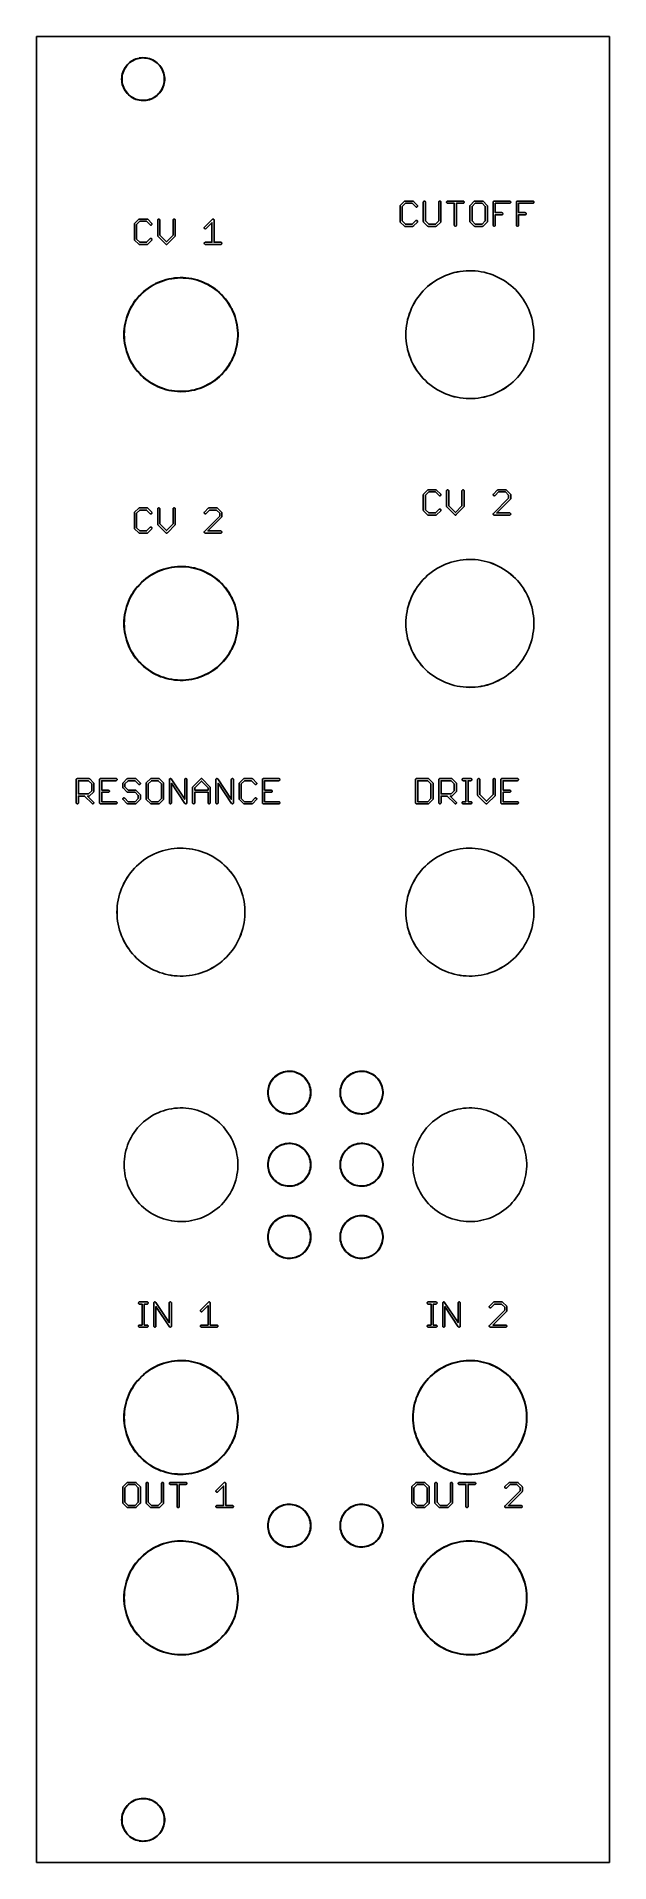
# Model space of a CAD drawing. Extents: x 1 to 42, y 9 to 138.
import ezdxf

# ---------------------------------------------------------------- set-up
doc = ezdxf.new("R2010")
doc.units = 0

msp = doc.modelspace()

# ---------------------------------------------------------------- linework, layer by layer
at = {"color": 5, "true_color": 0x0000ff}
msp.add_polyline3d([(41.56964, 9.25322, 0), (41.56964, 137.75436, 0), (1.27, 137.75436, 0), (1.27, 9.25322, 0), (41.56964, 9.25322, 0)], close=True, dxfattribs=at)
at = {"color": 34, "true_color": 0x008000}
for points in [[(1.27, 9.25322, 0), (41.56964, 9.25322, 0), (41.56964, 137.75436, 0), (1.27, 137.75436, 0), (1.27, 9.25322, 0)], [(8.61821, 136.26083, 0), (8.4963, 136.24305, 0), (8.49236, 136.24243, 0), (8.37299, 136.21449, 0), (8.25615, 136.17893, 0), (8.14185, 136.13321, 0), (8.13831, 136.1314, 0), (8.02909, 136.07552, 0), (7.92495, 136.01203, 0), (7.82843, 135.93837, 0), (7.73445, 135.85709, 0), (7.64528, 135.76792, 0), (7.56908, 135.67393, 0), (7.49796, 135.57488, 0), (7.43446, 135.4682, 0), (7.43266, 135.46466, 0), (7.38186, 135.3529, 0), (7.33614, 135.2386, 0), (7.30312, 135.12176, 0), (7.27772, 135.00237, 0), (7.27709, 134.99846, 0), (7.26186, 134.87654, 0), (7.25678, 134.75461, 0), (7.26186, 134.6327, 0), (7.27709, 134.51077, 0), (7.27772, 134.50684, 0), (7.30312, 134.38747, 0), (7.33614, 134.27063, 0), (7.38186, 134.15633, 0), (7.43266, 134.04457, 0), (7.43446, 134.04103, 0), (7.49796, 133.93435, 0), (7.56908, 133.83528, 0), (7.64528, 133.74131, 0), (7.64809, 133.73849, 0), (7.64811, 133.73848, 0), (7.73445, 133.65214, 0), (7.82843, 133.57086, 0), (7.92495, 133.4972, 0), (8.02909, 133.43369, 0), (8.13831, 133.37782, 0), (8.14185, 133.37602, 0), (8.25615, 133.3303, 0), (8.37299, 133.29473, 0), (8.49236, 133.26679, 0), (8.4963, 133.26618, 0), (8.61821, 133.2484, 0), (8.74014, 133.24078, 0), (8.86206, 133.24331, 0), (8.98398, 133.25602, 0), (8.9879, 133.25664, 0), (9.10981, 133.2795, 0), (9.22666, 133.30998, 0), (9.34096, 133.35316, 0), (9.45271, 133.40396, 0), (9.45626, 133.40575, 0), (9.56293, 133.46418, 0), (9.66454, 133.53276, 0), (9.76106, 133.60896, 0), (9.84995, 133.69278, 0), (9.85277, 133.69559, 0), (9.93404, 133.78702, 0), (10.01024, 133.88355, 0), (10.07629, 133.98768, 0), (10.13217, 134.09691, 0), (10.13397, 134.10045, 0), (10.18477, 134.21221, 0), (10.22287, 134.32651, 0), (10.25334, 134.44589, 0), (10.27366, 134.56781, 0), (10.2743, 134.57173, 0), (10.28445, 134.69366, 0), (10.28445, 134.81557, 0), (10.2743, 134.9375, 0), (10.27366, 134.94142, 0), (10.25334, 135.06334, 0), (10.22287, 135.18271, 0), (10.18477, 135.29702, 0), (10.13397, 135.40878, 0), (10.13217, 135.41232, 0), (10.07629, 135.52153, 0), (10.01024, 135.62567, 0), (9.93404, 135.72219, 0), (9.85277, 135.81364, 0), (9.84995, 135.81645, 0), (9.76106, 135.90027, 0), (9.66454, 135.97647, 0), (9.56293, 136.04505, 0), (9.45626, 136.10346, 0), (9.45271, 136.10526, 0), (9.34096, 136.15607, 0), (9.22666, 136.19925, 0), (9.10981, 136.22972, 0), (8.9879, 136.25259, 0), (8.98398, 136.25322, 0), (8.86206, 136.26592, 0), (8.74014, 136.26845, 0), (8.61821, 136.26083, 0)], [(8.9827, 133.28129, 0), (8.86206, 133.26871, 0), (8.74014, 133.26618, 0), (8.61821, 133.2738, 0), (8.49967, 133.29108, 0), (8.38083, 133.31889, 0), (8.26399, 133.35445, 0), (8.14984, 133.40011, 0), (8.04402, 133.45425, 0), (7.93988, 133.51775, 0), (7.84336, 133.59141, 0), (7.74945, 133.67262, 0), (7.66583, 133.75624, 0), (7.58963, 133.85022, 0), (7.51851, 133.94927, 0), (7.45582, 134.0546, 0), (7.40601, 134.16417, 0), (7.36029, 134.27848, 0), (7.32727, 134.39532, 0), (7.30218, 134.51323, 0), (7.28725, 134.6327, 0), (7.28218, 134.75461, 0), (7.28725, 134.87654, 0), (7.30218, 134.996, 0), (7.32727, 135.11391, 0), (7.36029, 135.23075, 0), (7.40601, 135.34504, 0), (7.45584, 135.45466, 0), (7.51851, 135.55994, 0), (7.58963, 135.65901, 0), (7.66583, 135.75299, 0), (7.74938, 135.83654, 0), (7.84336, 135.91782, 0), (7.93988, 135.99148, 0), (8.04402, 136.05498, 0), (8.14984, 136.10912, 0), (8.26399, 136.15477, 0), (8.38083, 136.19034, 0), (8.49967, 136.21815, 0), (8.61821, 136.23543, 0), (8.74014, 136.24305, 0), (8.86206, 136.24052, 0), (8.98258, 136.22797, 0), (9.10197, 136.20558, 0), (9.21881, 136.17509, 0), (9.33311, 136.13192, 0), (9.44338, 136.0818, 0), (9.54801, 136.02449, 0), (9.6496, 135.95592, 0), (9.74613, 135.87972, 0), (9.83316, 135.79766, 0), (9.9135, 135.70727, 0), (9.98969, 135.61075, 0), (10.05574, 135.50661, 0), (10.10981, 135.40092, 0), (10.16062, 135.28917, 0), (10.19872, 135.17487, 0), (10.2292, 135.05549, 0), (10.2489, 134.93732, 0), (10.25905, 134.81557, 0), (10.25905, 134.69366, 0), (10.2489, 134.57191, 0), (10.2292, 134.45374, 0), (10.19872, 134.33436, 0), (10.16062, 134.22005, 0), (10.10981, 134.1083, 0), (10.05574, 134.00262, 0), (9.98969, 133.89848, 0), (9.9135, 133.80196, 0), (9.8331, 133.71151, 0), (9.74613, 133.62951, 0), (9.6496, 133.55331, 0), (9.54801, 133.48473, 0), (9.44338, 133.42743, 0), (9.33311, 133.37731, 0), (9.21881, 133.33412, 0), (9.10197, 133.30365, 0), (8.9827, 133.28129, 0)], [(27.18562, 126.1745, 0), (27.16207, 126.17077, 0), (27.14083, 126.15994, 0), (26.85219, 125.8713, 0), (26.84136, 125.85006, 0), (26.83764, 125.82652, 0), (26.83764, 124.74194, 0), (26.84136, 124.71839, 0), (26.85219, 124.69715, 0), (27.14083, 124.40851, 0), (27.16207, 124.39768, 0), (27.18562, 124.39396, 0), (27.72917, 124.39396, 0), (27.75272, 124.39768, 0), (27.77396, 124.40851, 0), (27.79082, 124.42537, 0), (28.06006, 124.69715, 0), (28.07089, 124.71839, 0), (28.07462, 124.74194, 0), (28.07089, 124.76548, 0), (28.06006, 124.78672, 0), (28.0432, 124.80358, 0), (28.02196, 124.81441, 0), (27.99842, 124.81814, 0), (27.97487, 124.81441, 0), (27.95363, 124.80358, 0), (27.93677, 124.78672, 0), (27.69866, 124.54636, 0), (27.21584, 124.54636, 0), (26.99004, 124.77216, 0), (26.99004, 125.79629, 0), (27.21585, 126.0221, 0), (27.69865, 126.0221, 0), (27.93677, 125.78173, 0), (27.95363, 125.76487, 0), (27.97487, 125.75404, 0), (27.99842, 125.75032, 0), (28.02196, 125.75404, 0), (28.0432, 125.76487, 0), (28.06006, 125.78173, 0), (28.07089, 125.80297, 0), (28.07462, 125.82652, 0), (28.07089, 125.85006, 0), (28.06006, 125.8713, 0), (27.79082, 126.14308, 0), (27.77396, 126.15994, 0), (27.75272, 126.17077, 0), (27.72917, 126.1745, 0), (27.18562, 126.1745, 0)], [(29.69836, 124.69715, 0), (29.70919, 124.71839, 0), (29.71292, 124.74194, 0), (29.71292, 126.0983, 0), (29.70919, 126.12184, 0), (29.69836, 126.14308, 0), (29.6815, 126.15994, 0), (29.66026, 126.17077, 0), (29.63672, 126.1745, 0), (29.61317, 126.17077, 0), (29.59193, 126.15994, 0), (29.57507, 126.14308, 0), (29.56424, 126.12184, 0), (29.56052, 126.0983, 0), (29.56052, 124.77217, 0), (29.33471, 124.54636, 0), (28.85414, 124.54636, 0), (28.62834, 124.77216, 0), (28.62834, 126.0983, 0), (28.62461, 126.12184, 0), (28.61378, 126.14308, 0), (28.59692, 126.15994, 0), (28.57568, 126.17077, 0), (28.55214, 126.1745, 0), (28.52859, 126.17077, 0), (28.50735, 126.15994, 0), (28.49049, 126.14308, 0), (28.47966, 126.12184, 0), (28.47594, 126.0983, 0), (28.47594, 124.74194, 0), (28.47966, 124.71839, 0), (28.49049, 124.69715, 0), (28.77913, 124.40851, 0), (28.80037, 124.39768, 0), (28.82391, 124.39396, 0), (29.36493, 124.39396, 0), (29.38848, 124.39768, 0), (29.40972, 124.40851, 0), (29.69836, 124.69715, 0)], [(30.18789, 126.1745, 0), (30.16435, 126.17077, 0), (30.14311, 126.15994, 0), (30.12625, 126.14308, 0), (30.11542, 126.12184, 0), (30.11169, 126.0983, 0), (30.11542, 126.07475, 0), (30.12625, 126.05351, 0), (30.14311, 126.03665, 0), (30.16435, 126.02582, 0), (30.18789, 126.0221, 0), (30.65526, 126.0221, 0), (30.65526, 124.47016, 0), (30.65898, 124.44661, 0), (30.66981, 124.42537, 0), (30.68667, 124.40851, 0), (30.70791, 124.39768, 0), (30.73146, 124.39396, 0), (30.755, 124.39768, 0), (30.77624, 124.40851, 0), (30.7931, 124.42537, 0), (30.80393, 124.44661, 0), (30.80766, 124.47016, 0), (30.80766, 126.0221, 0), (31.27248, 126.0221, 0), (31.29602, 126.02582, 0), (31.31726, 126.03665, 0), (31.33412, 126.05351, 0), (31.34495, 126.07475, 0), (31.34868, 126.0983, 0), (31.34495, 126.12184, 0), (31.33412, 126.14308, 0), (31.31726, 126.15994, 0), (31.29602, 126.17077, 0), (31.27248, 126.1745, 0), (30.18789, 126.1745, 0)], [(32.97242, 124.69715, 0), (32.98325, 124.71839, 0), (32.98698, 124.74194, 0), (32.98698, 125.82652, 0), (32.98325, 125.85006, 0), (32.97242, 125.8713, 0), (32.68378, 126.15994, 0), (32.66254, 126.17077, 0), (32.63899, 126.1745, 0), (32.09798, 126.1745, 0), (32.07443, 126.17077, 0), (32.05319, 126.15994, 0), (31.76455, 125.8713, 0), (31.75372, 125.85006, 0), (31.74999, 125.82652, 0), (31.74999, 124.74194, 0), (31.75372, 124.71839, 0), (31.76455, 124.69715, 0), (32.05319, 124.40851, 0), (32.07443, 124.39768, 0), (32.09798, 124.39396, 0), (32.63899, 124.39396, 0), (32.66254, 124.39768, 0), (32.68378, 124.40851, 0), (32.97242, 124.69715, 0)], [(32.60877, 124.54636, 0), (32.12819, 124.54636, 0), (31.90239, 124.77217, 0), (31.90239, 125.79628, 0), (32.1282, 126.0221, 0), (32.60876, 126.0221, 0), (32.83458, 125.79627, 0), (32.83458, 124.77218, 0), (32.60877, 124.54636, 0)], [(33.46449, 124.39396, 0), (33.48804, 124.39768, 0), (33.50927, 124.40851, 0), (33.52614, 124.42537, 0), (33.53696, 124.44661, 0), (33.54069, 124.47016, 0), (33.54069, 125.20676, 0), (34.00551, 125.20676, 0), (34.02906, 125.21048, 0), (34.0503, 125.22131, 0), (34.06716, 125.23817, 0), (34.07799, 125.25941, 0), (34.08171, 125.28296, 0), (34.07799, 125.3065, 0), (34.06716, 125.32774, 0), (34.0503, 125.3446, 0), (34.02906, 125.35543, 0), (34.00551, 125.35916, 0), (33.54069, 125.35916, 0), (33.54069, 126.0221, 0), (34.54907, 126.0221, 0), (34.57262, 126.02582, 0), (34.59386, 126.03665, 0), (34.61072, 126.05351, 0), (34.62155, 126.07475, 0), (34.62527, 126.0983, 0), (34.62155, 126.12184, 0), (34.61072, 126.14308, 0), (34.59386, 126.15994, 0), (34.57262, 126.17077, 0), (34.54907, 126.1745, 0), (33.46449, 126.1745, 0), (33.44095, 126.17077, 0), (33.41971, 126.15994, 0), (33.40285, 126.14308, 0), (33.39202, 126.12184, 0), (33.38829, 126.0983, 0), (33.38829, 124.47016, 0), (33.39202, 124.44661, 0), (33.40285, 124.42537, 0), (33.41971, 124.40851, 0), (33.44095, 124.39768, 0), (33.46449, 124.39396, 0)], [(35.10026, 124.39396, 0), (35.1238, 124.39768, 0), (35.14504, 124.40851, 0), (35.1619, 124.42537, 0), (35.17273, 124.44661, 0), (35.17646, 124.47016, 0), (35.17646, 125.20676, 0), (35.64382, 125.20676, 0), (35.66736, 125.21048, 0), (35.6886, 125.22131, 0), (35.70546, 125.23817, 0), (35.71629, 125.25941, 0), (35.72002, 125.28296, 0), (35.71629, 125.3065, 0), (35.70546, 125.32774, 0), (35.6886, 125.3446, 0), (35.66736, 125.35543, 0), (35.64382, 125.35916, 0), (35.17646, 125.35916, 0), (35.17646, 126.0221, 0), (36.18484, 126.0221, 0), (36.20838, 126.02582, 0), (36.22961, 126.03665, 0), (36.24648, 126.05351, 0), (36.2573, 126.07475, 0), (36.26104, 126.0983, 0), (36.2573, 126.12184, 0), (36.24648, 126.14308, 0), (36.22961, 126.15994, 0), (36.20838, 126.17077, 0), (36.18484, 126.1745, 0), (35.10026, 126.1745, 0), (35.07671, 126.17077, 0), (35.05547, 126.15994, 0), (35.03861, 126.14308, 0), (35.02778, 126.12184, 0), (35.02406, 126.0983, 0), (35.02406, 124.47016, 0), (35.02778, 124.44661, 0), (35.03861, 124.42537, 0), (35.05547, 124.40851, 0), (35.07671, 124.39768, 0), (35.10026, 124.39396, 0)], [(8.5039, 124.9045, 0), (8.48037, 124.90077, 0), (8.45913, 124.88994, 0), (8.17048, 124.6013, 0), (8.15966, 124.58006, 0), (8.15593, 124.55652, 0), (8.15593, 123.47194, 0), (8.15966, 123.44839, 0), (8.17048, 123.42715, 0), (8.45913, 123.13851, 0), (8.48037, 123.12768, 0), (8.5039, 123.12395, 0), (9.04494, 123.12395, 0), (9.06847, 123.12768, 0), (9.08972, 123.13851, 0), (9.37836, 123.42715, 0), (9.38918, 123.44839, 0), (9.39292, 123.47194, 0), (9.38918, 123.49548, 0), (9.37836, 123.51672, 0), (9.3615, 123.53358, 0), (9.34026, 123.54441, 0), (9.31672, 123.54814, 0), (9.29317, 123.54441, 0), (9.27192, 123.53358, 0), (9.0147, 123.27635, 0), (8.53415, 123.27635, 0), (8.30833, 123.50217, 0), (8.30833, 124.52628, 0), (8.53415, 124.7521, 0), (9.0147, 124.7521, 0), (9.27192, 124.49487, 0), (9.29317, 124.48404, 0), (9.31672, 124.48032, 0), (9.34026, 124.48404, 0), (9.3615, 124.49487, 0), (9.37836, 124.51173, 0), (9.38918, 124.53297, 0), (9.39292, 124.55652, 0), (9.38918, 124.58006, 0), (9.37836, 124.6013, 0), (9.08972, 124.88994, 0), (9.06847, 124.90077, 0), (9.04494, 124.9045, 0), (8.5039, 124.9045, 0)], [(10.41146, 123.12395, 0), (10.435, 123.12768, 0), (10.45623, 123.13851, 0), (10.4731, 123.15537, 0), (11.01412, 123.69893, 0), (11.02495, 123.72017, 0), (11.02868, 123.74372, 0), (11.02868, 124.8283, 0), (11.02495, 124.85184, 0), (11.01412, 124.87308, 0), (10.99726, 124.88994, 0), (10.97602, 124.90077, 0), (10.95248, 124.9045, 0), (10.92893, 124.90077, 0), (10.90769, 124.88994, 0), (10.89083, 124.87308, 0), (10.88, 124.85184, 0), (10.87628, 124.8283, 0), (10.87628, 123.77388, 0), (10.41131, 123.30673, 0), (9.9441, 123.77394, 0), (9.9441, 124.8283, 0), (9.94037, 124.85184, 0), (9.92953, 124.87308, 0), (9.91268, 124.88994, 0), (9.89143, 124.90077, 0), (9.8679, 124.9045, 0), (9.84435, 124.90077, 0), (9.82311, 124.88994, 0), (9.80625, 124.87308, 0), (9.79542, 124.85184, 0), (9.7917, 124.8283, 0), (9.7917, 123.74372, 0), (9.79542, 123.72017, 0), (9.80625, 123.69893, 0), (9.82311, 123.68207, 0), (10.36666, 123.13851, 0), (10.38791, 123.12768, 0), (10.41146, 123.12395, 0)], [(14.22908, 123.12395, 0), (14.25262, 123.12768, 0), (14.27386, 123.13851, 0), (14.29072, 123.15537, 0), (14.30155, 123.17661, 0), (14.30528, 123.20015, 0), (14.30155, 123.2237, 0), (14.29072, 123.24494, 0), (14.27386, 123.2618, 0), (14.25262, 123.27263, 0), (14.22908, 123.27635, 0), (13.76171, 123.27635, 0), (13.76171, 124.8283, 0), (13.75799, 124.85184, 0), (13.74716, 124.87308, 0), (13.7303, 124.88994, 0), (13.70906, 124.90077, 0), (13.68551, 124.9045, 0), (13.66197, 124.90077, 0), (13.64073, 124.88994, 0), (13.62387, 124.87308, 0), (13.08285, 124.32952, 0), (13.07202, 124.30828, 0), (13.0683, 124.28473, 0), (13.07202, 124.26119, 0), (13.08285, 124.23995, 0), (13.09971, 124.22309, 0), (13.12095, 124.21226, 0), (13.1445, 124.20853, 0), (13.16804, 124.21226, 0), (13.18928, 124.22309, 0), (13.20614, 124.23995, 0), (13.60931, 124.64501, 0), (13.60931, 123.27635, 0), (13.1445, 123.27635, 0), (13.12095, 123.27263, 0), (13.09971, 123.2618, 0), (13.08285, 123.24494, 0), (13.07202, 123.2237, 0), (13.0683, 123.20015, 0), (13.07202, 123.17661, 0), (13.08285, 123.15537, 0), (13.09971, 123.13851, 0), (13.12095, 123.12768, 0), (13.1445, 123.12395, 0), (14.22908, 123.12395, 0)], [(31.4833, 121.26849, 0), (31.27248, 121.25071, 0), (31.06166, 121.22277, 0), (31.06126, 121.2227, 0), (30.85298, 121.1846, 0), (30.6447, 121.13888, 0), (30.43896, 121.08046, 0), (30.2383, 121.01442, 0), (30.04018, 120.93822, 0), (29.8446, 120.85186, 0), (29.6541, 120.75788, 0), (29.65375, 120.7577, 0), (29.46833, 120.6561, 0), (29.28799, 120.5418, 0), (29.11273, 120.42242, 0), (28.94255, 120.29288, 0), (28.77999, 120.15826, 0), (28.62251, 120.01348, 0), (28.62223, 120.0132, 0), (28.47491, 119.8608, 0), (28.33267, 119.70332, 0), (28.19805, 119.53822, 0), (28.07105, 119.36804, 0), (27.95167, 119.19278, 0), (27.84245, 119.0099, 0), (27.74085, 118.82194, 0), (27.74067, 118.82159, 0), (27.64923, 118.63109, 0), (27.56541, 118.43551, 0), (27.49175, 118.23485, 0), (27.42825, 118.03419, 0), (27.37237, 117.82845, 0), (27.32919, 117.62017, 0), (27.29363, 117.40935, 0), (27.29356, 117.40896, 0), (27.26817, 117.19813, 0), (27.25292, 116.98732, 0), (27.25292, 116.98731, 0), (27.24784, 116.77396, 0), (27.25292, 116.5606, 0), (27.26817, 116.34978, 0), (27.29356, 116.13896, 0), (27.29363, 116.13856, 0), (27.32919, 115.92774, 0), (27.37237, 115.71946, 0), (27.42825, 115.51372, 0), (27.49175, 115.31306, 0), (27.56541, 115.1124, 0), (27.64923, 114.91682, 0), (27.74067, 114.72632, 0), (27.74085, 114.72597, 0), (27.84245, 114.53801, 0), (27.95167, 114.35513, 0), (28.07105, 114.17987, 0), (28.19805, 114.00969, 0), (28.33267, 113.84459, 0), (28.47491, 113.68711, 0), (28.62223, 113.53471, 0), (28.62251, 113.53443, 0), (28.77999, 113.38965, 0), (28.94255, 113.25503, 0), (29.11273, 113.12549, 0), (29.28799, 113.00611, 0), (29.46833, 112.89181, 0), (29.65375, 112.79021, 0), (29.6541, 112.79003, 0), (29.8446, 112.69605, 0), (30.04018, 112.60969, 0), (30.2383, 112.53349, 0), (30.43896, 112.46745, 0), (30.6447, 112.40903, 0), (30.85298, 112.36331, 0), (31.06126, 112.32521, 0), (31.06166, 112.32514, 0), (31.27248, 112.2972, 0), (31.4833, 112.27942, 0), (31.69666, 112.27181, 0), (31.91001, 112.27435, 0), (32.12083, 112.28704, 0), (32.33419, 112.30991, 0), (32.33459, 112.30997, 0), (32.54287, 112.34299, 0), (32.75115, 112.38363, 0), (32.95689, 112.43697, 0), (33.16263, 112.49793, 0), (33.36075, 112.56905, 0), (33.55887, 112.65033, 0), (33.75191, 112.74177, 0), (33.75226, 112.74195, 0), (33.93987, 112.84083, 0), (33.94021, 112.84101, 0), (34.1231, 112.94769, 0), (34.3009, 113.06453, 0), (34.47361, 113.18899, 0), (34.63872, 113.32107, 0), (34.79874, 113.46077, 0), (34.95114, 113.60809, 0), (34.95142, 113.60837, 0), (35.09874, 113.76331, 0), (35.2359, 113.92587, 0), (35.36798, 114.09351, 0), (35.4899, 114.26623, 0), (35.6042, 114.44657, 0), (35.70834, 114.63199, 0), (35.8074, 114.81995, 0), (35.80758, 114.8203, 0), (35.89394, 115.01334, 0), (35.97267, 115.21146, 0), (36.04126, 115.41212, 0), (36.10222, 115.61786, 0), (36.15048, 115.8236, 0), (36.19112, 116.03188, 0), (36.19119, 116.03228, 0), (36.2216, 116.2427, 0), (36.22166, 116.2431, 0), (36.24199, 116.45646, 0), (36.25213, 116.66728, 0), (36.25213, 116.88064, 0), (36.24199, 117.09145, 0), (36.22166, 117.30481, 0), (36.19119, 117.51563, 0), (36.19112, 117.51603, 0), (36.15048, 117.72431, 0), (36.10222, 117.93005, 0), (36.04126, 118.13579, 0), (35.97267, 118.33645, 0), (35.89394, 118.53457, 0), (35.80758, 118.72761, 0), (35.8074, 118.72796, 0), (35.70852, 118.91557, 0), (35.70834, 118.91592, 0), (35.6042, 119.10134, 0), (35.4899, 119.28168, 0), (35.36798, 119.4544, 0), (35.2359, 119.62204, 0), (35.09874, 119.7846, 0), (34.95142, 119.93954, 0), (34.95114, 119.93982, 0), (34.79874, 120.08714, 0), (34.63872, 120.22684, 0), (34.47361, 120.35892, 0), (34.3009, 120.48338, 0), (34.1231, 120.60022, 0), (33.94021, 120.7069, 0), (33.75226, 120.80596, 0), (33.75191, 120.80614, 0), (33.55887, 120.89758, 0), (33.36075, 120.97886, 0), (33.16263, 121.04998, 0), (32.95689, 121.11094, 0), (32.75115, 121.16428, 0), (32.54287, 121.20492, 0), (32.54247, 121.20499, 0), (32.54245, 121.20499, 0), (32.33459, 121.23794, 0), (32.33419, 121.23801, 0), (32.12083, 121.26087, 0), (31.91001, 121.27357, 0), (31.69666, 121.27611, 0), (31.4833, 121.26849, 0)], [(32.12083, 112.28958, 0), (31.91001, 112.27689, 0), (31.69666, 112.27435, 0), (31.4833, 112.28196, 0), (31.27248, 112.29974, 0), (31.06189, 112.32765, 0), (30.85377, 112.36572, 0), (30.64549, 112.41144, 0), (30.43975, 112.46986, 0), (30.23909, 112.5359, 0), (30.04097, 112.6121, 0), (29.84539, 112.69846, 0), (29.65511, 112.79233, 0), (29.46982, 112.89386, 0), (29.28948, 113.00816, 0), (29.11422, 113.12754, 0), (28.94404, 113.25708, 0), (28.78148, 113.3917, 0), (28.62408, 113.5364, 0), (28.47696, 113.6886, 0), (28.33472, 113.84608, 0), (28.2001, 114.01118, 0), (28.0731, 114.18136, 0), (27.95372, 114.35662, 0), (27.8445, 114.5395, 0), (27.74301, 114.72726, 0), (27.65164, 114.91761, 0), (27.56782, 115.11319, 0), (27.49416, 115.31385, 0), (27.43066, 115.51451, 0), (27.37478, 115.72025, 0), (27.3316, 115.92853, 0), (27.29611, 116.13895, 0), (27.29611, 116.13896, 0), (27.27071, 116.34978, 0), (27.25547, 116.5606, 0), (27.25039, 116.77396, 0), (27.25547, 116.98731, 0), (27.25547, 116.98732, 0), (27.27071, 117.19813, 0), (27.29611, 117.40896, 0), (27.3316, 117.61938, 0), (27.37478, 117.82766, 0), (27.43066, 118.0334, 0), (27.49416, 118.23406, 0), (27.56782, 118.43472, 0), (27.65164, 118.6303, 0), (27.74301, 118.82065, 0), (27.8445, 119.00841, 0), (27.95372, 119.19129, 0), (28.0731, 119.36655, 0), (28.2001, 119.53673, 0), (28.33472, 119.70183, 0), (28.47696, 119.85931, 0), (28.62408, 120.01151, 0), (28.78148, 120.15621, 0), (28.94404, 120.29083, 0), (29.11422, 120.42037, 0), (29.28948, 120.53975, 0), (29.46982, 120.65405, 0), (29.65511, 120.75558, 0), (29.84539, 120.84945, 0), (30.04097, 120.93581, 0), (30.23909, 121.01201, 0), (30.43975, 121.07805, 0), (30.64549, 121.13647, 0), (30.85377, 121.18219, 0), (31.06169, 121.22022, 0), (31.27248, 121.24816, 0), (31.4833, 121.26594, 0), (31.69666, 121.27357, 0), (31.91001, 121.27102, 0), (32.12083, 121.25832, 0), (32.33412, 121.23548, 0), (32.54208, 121.20251, 0), (32.75036, 121.16187, 0), (32.9561, 121.10853, 0), (33.16184, 121.04757, 0), (33.35996, 120.97645, 0), (33.55807, 120.89517, 0), (33.75104, 120.80377, 0), (33.93873, 120.70485, 0), (34.1216, 120.59817, 0), (34.29941, 120.48133, 0), (34.47213, 120.35687, 0), (34.63723, 120.22479, 0), (34.79725, 120.08509, 0), (34.94948, 119.93793, 0), (35.09669, 119.78311, 0), (35.23384, 119.62055, 0), (35.36593, 119.45291, 0), (35.48785, 119.28019, 0), (35.60215, 119.09985, 0), (35.70629, 118.91443, 0), (35.80518, 118.72676, 0), (35.89153, 118.53378, 0), (35.97027, 118.33566, 0), (36.03884, 118.135, 0), (36.09981, 117.92926, 0), (36.14806, 117.72352, 0), (36.18871, 117.51524, 0), (36.21913, 117.30481, 0), (36.23945, 117.09145, 0), (36.2496, 116.88064, 0), (36.2496, 116.66728, 0), (36.23945, 116.45646, 0), (36.21913, 116.2431, 0), (36.1887, 116.0326, 0), (36.14806, 115.82439, 0), (36.09981, 115.61865, 0), (36.03884, 115.41291, 0), (35.97027, 115.21225, 0), (35.89153, 115.01413, 0), (35.80516, 114.82109, 0), (35.70629, 114.63348, 0), (35.60215, 114.44806, 0), (35.48785, 114.26772, 0), (35.36593, 114.095, 0), (35.23384, 113.92736, 0), (35.09669, 113.7648, 0), (34.94948, 113.60998, 0), (34.79725, 113.46282, 0), (34.63723, 113.32312, 0), (34.47213, 113.19104, 0), (34.29941, 113.06658, 0), (34.1216, 112.94974, 0), (33.93873, 112.84306, 0), (33.75104, 112.74414, 0), (33.55807, 112.65274, 0), (33.35996, 112.57146, 0), (33.16184, 112.50034, 0), (32.9561, 112.43938, 0), (32.75036, 112.38604, 0), (32.54208, 112.3454, 0), (32.33421, 112.31245, 0), (32.33419, 112.31245, 0), (32.12083, 112.28958, 0)], [(11.17854, 120.77953, 0), (10.97788, 120.76175, 0), (10.77976, 120.73381, 0), (10.77583, 120.73319, 0), (10.57771, 120.69509, 0), (10.38213, 120.64683, 0), (10.18909, 120.59095, 0), (10.00113, 120.52491, 0), (9.81317, 120.44871, 0), (9.63283, 120.36235, 0), (9.62928, 120.36055, 0), (9.45149, 120.26657, 0), (9.27877, 120.16243, 0), (9.11112, 120.05067, 0), (8.95111, 119.92875, 0), (8.79617, 119.80175, 0), (8.64631, 119.66459, 0), (8.6435, 119.66178, 0), (8.5038, 119.51954, 0), (8.36918, 119.36968, 0), (8.24217, 119.2122, 0), (8.12534, 119.04964, 0), (8.01612, 118.882, 0), (7.91452, 118.70928, 0), (7.82054, 118.52894, 0), (7.81874, 118.5254, 0), (7.73746, 118.34252, 0), (7.66126, 118.1571, 0), (7.59776, 117.9666, 0), (7.54188, 117.77356, 0), (7.4987, 117.57798, 0), (7.46314, 117.37986, 0), (7.46252, 117.37594, 0), (7.43712, 117.17527, 0), (7.42188, 116.97461, 0), (7.41679, 116.77396, 0), (7.42188, 116.5733, 0), (7.43712, 116.37263, 0), (7.46252, 116.17198, 0), (7.46314, 116.16805, 0), (7.4987, 115.96993, 0), (7.54188, 115.77435, 0), (7.59776, 115.58131, 0), (7.66126, 115.39081, 0), (7.73746, 115.20539, 0), (7.81874, 115.02251, 0), (7.82054, 115.01897, 0), (7.91452, 114.83863, 0), (8.01612, 114.66591, 0), (8.12534, 114.49827, 0), (8.24217, 114.33571, 0), (8.36918, 114.17823, 0), (8.5038, 114.02837, 0), (8.6435, 113.88613, 0), (8.64631, 113.88332, 0), (8.79617, 113.74616, 0), (8.95111, 113.61916, 0), (9.11112, 113.49724, 0), (9.27877, 113.38548, 0), (9.45149, 113.28134, 0), (9.62928, 113.18736, 0), (9.63283, 113.18556, 0), (9.81317, 113.0992, 0), (10.00113, 113.023, 0), (10.18909, 112.95696, 0), (10.38213, 112.90108, 0), (10.57771, 112.85282, 0), (10.77583, 112.81472, 0), (10.77976, 112.8141, 0), (10.97788, 112.78616, 0), (11.17854, 112.76838, 0), (11.3792, 112.76075, 0), (11.57986, 112.7633, 0), (11.78052, 112.776, 0), (11.98118, 112.79885, 0), (11.9851, 112.79948, 0), (12.18322, 112.8325, 0), (12.3788, 112.87568, 0), (12.57438, 112.92648, 0), (12.76488, 112.98998, 0), (12.95284, 113.0611, 0), (13.13826, 113.14238, 0), (13.31606, 113.23128, 0), (13.3196, 113.23308, 0), (13.49486, 113.33214, 0), (13.66504, 113.44136, 0), (13.83014, 113.5582, 0), (13.98762, 113.68012, 0), (14.14002, 113.8122, 0), (14.2848, 113.9519, 0), (14.28761, 113.95471, 0), (14.42477, 114.10203, 0), (14.55431, 114.25443, 0), (14.67623, 114.41445, 0), (14.79053, 114.57955, 0), (14.89721, 114.75227, 0), (14.99373, 114.92753, 0), (14.99553, 114.93107, 0), (15.08189, 115.11141, 0), (15.16063, 115.29683, 0), (15.23175, 115.48733, 0), (15.29017, 115.67783, 0), (15.34097, 115.87341, 0), (15.38161, 116.06899, 0), (15.38224, 116.07292, 0), (15.41271, 116.27358, 0), (15.43303, 116.47169, 0), (15.4432, 116.67236, 0), (15.4432, 116.87556, 0), (15.43303, 117.07622, 0), (15.41271, 117.27433, 0), (15.38224, 117.475, 0), (15.38161, 117.47892, 0), (15.34097, 117.6745, 0), (15.29017, 117.87008, 0), (15.23175, 118.06058, 0), (15.16063, 118.25108, 0), (15.08189, 118.4365, 0), (14.99553, 118.61684, 0), (14.99373, 118.62038, 0), (14.89721, 118.79564, 0), (14.79053, 118.96836, 0), (14.67623, 119.13346, 0), (14.55431, 119.29348, 0), (14.42477, 119.44588, 0), (14.28761, 119.5932, 0), (14.2848, 119.59601, 0), (14.14002, 119.73571, 0), (13.98762, 119.86779, 0), (13.83014, 119.98971, 0), (13.66504, 120.10655, 0), (13.49486, 120.21577, 0), (13.3196, 120.31483, 0), (13.31606, 120.31663, 0), (13.13826, 120.40553, 0), (12.95284, 120.48681, 0), (12.76488, 120.55793, 0), (12.57438, 120.62143, 0), (12.3788, 120.67223, 0), (12.18322, 120.71541, 0), (11.9851, 120.74843, 0), (11.98118, 120.74905, 0), (11.78052, 120.77191, 0), (11.57986, 120.78462, 0), (11.3792, 120.78715, 0), (11.17854, 120.77953, 0)], [(11.78052, 112.80139, 0), (11.57986, 112.7887, 0), (11.3792, 112.78615, 0), (11.17854, 112.79377, 0), (10.97788, 112.81155, 0), (10.78237, 112.83912, 0), (10.58556, 112.87697, 0), (10.38998, 112.92523, 0), (10.19694, 112.98111, 0), (10.00897, 113.04715, 0), (9.82102, 113.12335, 0), (9.64211, 113.20903, 0), (9.46641, 113.30189, 0), (9.29369, 113.40603, 0), (9.12606, 113.51779, 0), (8.96604, 113.63971, 0), (8.8111, 113.76671, 0), (8.66182, 113.90333, 0), (8.52435, 114.0433, 0), (8.38973, 114.19316, 0), (8.26273, 114.35064, 0), (8.14589, 114.5132, 0), (8.03667, 114.68084, 0), (7.93507, 114.85356, 0), (7.84263, 115.03094, 0), (7.76161, 115.21324, 0), (7.68541, 115.39866, 0), (7.62191, 115.58916, 0), (7.56603, 115.7822, 0), (7.52285, 115.97778, 0), (7.48771, 116.17356, 0), (7.46252, 116.37263, 0), (7.44728, 116.5733, 0), (7.44219, 116.77396, 0), (7.44728, 116.97461, 0), (7.46252, 117.17527, 0), (7.48771, 117.37433, 0), (7.52285, 117.57013, 0), (7.56603, 117.76571, 0), (7.62191, 117.95875, 0), (7.68541, 118.14925, 0), (7.76161, 118.33467, 0), (7.84263, 118.51697, 0), (7.93507, 118.69435, 0), (8.03667, 118.86707, 0), (8.14589, 119.03471, 0), (8.26273, 119.19727, 0), (8.38973, 119.35475, 0), (8.52435, 119.50461, 0), (8.66182, 119.64458, 0), (8.8111, 119.7812, 0), (8.96604, 119.9082, 0), (9.12606, 120.03012, 0), (9.29369, 120.14188, 0), (9.46641, 120.24602, 0), (9.64211, 120.33888, 0), (9.82102, 120.42456, 0), (10.00897, 120.50076, 0), (10.19694, 120.5668, 0), (10.38998, 120.62268, 0), (10.58556, 120.67094, 0), (10.78218, 120.70875, 0), (10.97788, 120.73635, 0), (11.17854, 120.75414, 0), (11.3792, 120.76176, 0), (11.57986, 120.75922, 0), (11.78052, 120.74651, 0), (11.98052, 120.72374, 0), (12.17537, 120.69126, 0), (12.37095, 120.64808, 0), (12.56653, 120.59728, 0), (12.75703, 120.53378, 0), (12.94499, 120.46266, 0), (13.13041, 120.38138, 0), (13.30513, 120.29402, 0), (13.47993, 120.19522, 0), (13.65011, 120.086, 0), (13.81521, 119.96916, 0), (13.97269, 119.84724, 0), (14.12509, 119.71516, 0), (14.26796, 119.5773, 0), (14.40422, 119.43095, 0), (14.53376, 119.27855, 0), (14.65568, 119.11853, 0), (14.76998, 118.95343, 0), (14.87666, 118.78071, 0), (14.97238, 118.60691, 0), (15.05774, 118.42865, 0), (15.13648, 118.24323, 0), (15.2076, 118.05273, 0), (15.26602, 117.86223, 0), (15.31682, 117.66665, 0), (15.35734, 117.47166, 0), (15.38731, 117.27433, 0), (15.40763, 117.07622, 0), (15.4178, 116.87556, 0), (15.4178, 116.67236, 0), (15.40763, 116.47169, 0), (15.38731, 116.27358, 0), (15.35733, 116.07622, 0), (15.31682, 115.88126, 0), (15.26602, 115.68568, 0), (15.2076, 115.49518, 0), (15.13648, 115.30468, 0), (15.05774, 115.11926, 0), (14.97238, 114.941, 0), (14.87666, 114.7672, 0), (14.76998, 114.59448, 0), (14.65568, 114.42938, 0), (14.53376, 114.26936, 0), (14.40422, 114.11696, 0), (14.26796, 113.97061, 0), (14.12509, 113.83275, 0), (13.97269, 113.70067, 0), (13.81521, 113.57875, 0), (13.65011, 113.46191, 0), (13.47993, 113.35269, 0), (13.30513, 113.25389, 0), (13.13041, 113.16653, 0), (12.94499, 113.08525, 0), (12.75703, 113.01413, 0), (12.56653, 112.95063, 0), (12.37095, 112.89983, 0), (12.17537, 112.85665, 0), (11.98052, 112.82417, 0), (11.78052, 112.80139, 0)], [(28.82391, 105.8545, 0), (28.80037, 105.85077, 0), (28.77913, 105.83994, 0), (28.49049, 105.5513, 0), (28.47966, 105.53006, 0), (28.47594, 105.50652, 0), (28.47594, 104.42194, 0), (28.47966, 104.39839, 0), (28.49049, 104.37715, 0), (28.77913, 104.08851, 0), (28.80037, 104.07768, 0), (28.82391, 104.07395, 0), (29.36493, 104.07395, 0), (29.38848, 104.07768, 0), (29.40972, 104.08851, 0), (29.69836, 104.37715, 0), (29.70919, 104.39839, 0), (29.71292, 104.42194, 0), (29.70919, 104.44548, 0), (29.69836, 104.46672, 0), (29.6815, 104.48358, 0), (29.66026, 104.49441, 0), (29.63672, 104.49814, 0), (29.61317, 104.49441, 0), (29.59193, 104.48358, 0), (29.3347, 104.22635, 0), (28.85415, 104.22635, 0), (28.62834, 104.45216, 0), (28.62834, 105.47629, 0), (28.85415, 105.7021, 0), (29.3347, 105.7021, 0), (29.59193, 105.44487, 0), (29.61317, 105.43404, 0), (29.63672, 105.43032, 0), (29.66026, 105.43404, 0), (29.6815, 105.44487, 0), (29.69836, 105.46173, 0), (29.70919, 105.48297, 0), (29.71292, 105.50652, 0), (29.70919, 105.53006, 0), (29.69836, 105.5513, 0), (29.40972, 105.83994, 0), (29.38848, 105.85077, 0), (29.36493, 105.8545, 0), (28.82391, 105.8545, 0)], [(30.68667, 104.08851, 0), (30.70791, 104.07768, 0), (30.73146, 104.07395, 0), (30.755, 104.07768, 0), (30.77624, 104.08851, 0), (30.7931, 104.10537, 0), (31.33412, 104.64893, 0), (31.34495, 104.67017, 0), (31.34868, 104.69372, 0), (31.34868, 105.7783, 0), (31.34495, 105.80184, 0), (31.33412, 105.82308, 0), (31.31726, 105.83994, 0), (31.29602, 105.85077, 0), (31.27248, 105.8545, 0), (31.24893, 105.85077, 0), (31.22769, 105.83994, 0), (31.21083, 105.82308, 0), (31.2, 105.80184, 0), (31.19628, 105.7783, 0), (31.19628, 104.72388, 0), (30.73131, 104.25673, 0), (30.26409, 104.72395, 0), (30.26409, 105.7783, 0), (30.26037, 105.80184, 0), (30.24954, 105.82308, 0), (30.23268, 105.83994, 0), (30.21144, 105.85077, 0), (30.18789, 105.8545, 0), (30.16435, 105.85077, 0), (30.14311, 105.83994, 0), (30.12625, 105.82308, 0), (30.11542, 105.80184, 0), (30.11169, 105.7783, 0), (30.11169, 104.69372, 0), (30.11542, 104.67017, 0), (30.12625, 104.64893, 0), (30.68667, 104.08851, 0)], [(33.73373, 105.8545, 0), (33.71018, 105.85077, 0), (33.68895, 105.83994, 0), (33.67208, 105.82308, 0), (33.40285, 105.5513, 0), (33.39202, 105.53006, 0), (33.38829, 105.50652, 0), (33.39202, 105.48297, 0), (33.40285, 105.46173, 0), (33.41971, 105.44487, 0), (33.44095, 105.43404, 0), (33.46449, 105.43032, 0), (33.48804, 105.43404, 0), (33.50927, 105.44487, 0), (33.52614, 105.46173, 0), (33.76426, 105.7021, 0), (34.24705, 105.7021, 0), (34.47287, 105.47628, 0), (34.47287, 105.26497, 0), (33.40285, 104.19494, 0), (33.39202, 104.1737, 0), (33.38829, 104.15015, 0), (33.39202, 104.12661, 0), (33.40285, 104.10537, 0), (33.41971, 104.08851, 0), (33.44095, 104.07768, 0), (33.46449, 104.07395, 0), (34.54907, 104.07395, 0), (34.57262, 104.07768, 0), (34.59386, 104.08851, 0), (34.61072, 104.10537, 0), (34.62155, 104.12661, 0), (34.62527, 104.15015, 0), (34.62155, 104.1737, 0), (34.61072, 104.19494, 0), (34.59386, 104.2118, 0), (34.57262, 104.22263, 0), (34.54907, 104.22635, 0), (33.64711, 104.22635, 0), (34.59386, 105.17309, 0), (34.61072, 105.18995, 0), (34.62155, 105.21119, 0), (34.62527, 105.23473, 0), (34.62527, 105.50652, 0), (34.62155, 105.53006, 0), (34.61072, 105.5513, 0), (34.32208, 105.83994, 0), (34.30084, 105.85077, 0), (34.27729, 105.8545, 0), (33.73373, 105.8545, 0)], [(8.5039, 104.58449, 0), (8.48037, 104.58077, 0), (8.45913, 104.56994, 0), (8.17048, 104.2813, 0), (8.15966, 104.26006, 0), (8.15593, 104.23651, 0), (8.15593, 103.15193, 0), (8.15966, 103.12839, 0), (8.17048, 103.10715, 0), (8.45913, 102.81851, 0), (8.48037, 102.80768, 0), (8.5039, 102.80395, 0), (9.04494, 102.80395, 0), (9.06847, 102.80768, 0), (9.08972, 102.81851, 0), (9.37836, 103.10715, 0), (9.38918, 103.12839, 0), (9.39292, 103.15193, 0), (9.38918, 103.17548, 0), (9.37836, 103.19672, 0), (9.3615, 103.21358, 0), (9.34026, 103.22441, 0), (9.31672, 103.22813, 0), (9.29317, 103.22441, 0), (9.27192, 103.21358, 0), (9.0147, 102.95635, 0), (8.53415, 102.95635, 0), (8.30833, 103.18217, 0), (8.30833, 104.20628, 0), (8.53414, 104.43209, 0), (9.01471, 104.43209, 0), (9.27192, 104.17487, 0), (9.29317, 104.16404, 0), (9.31672, 104.16031, 0), (9.34026, 104.16404, 0), (9.3615, 104.17487, 0), (9.37836, 104.19173, 0), (9.38918, 104.21297, 0), (9.39292, 104.23651, 0), (9.38918, 104.26006, 0), (9.37836, 104.2813, 0), (9.08972, 104.56994, 0), (9.06847, 104.58077, 0), (9.04494, 104.58449, 0), (8.5039, 104.58449, 0)], [(10.41146, 102.80395, 0), (10.435, 102.80768, 0), (10.45623, 102.81851, 0), (10.4731, 102.83537, 0), (11.01412, 103.37893, 0), (11.02495, 103.40017, 0), (11.02868, 103.42371, 0), (11.02868, 104.50829, 0), (11.02495, 104.53184, 0), (11.01412, 104.55308, 0), (10.99726, 104.56994, 0), (10.97602, 104.58077, 0), (10.95248, 104.58449, 0), (10.92893, 104.58077, 0), (10.90769, 104.56994, 0), (10.89083, 104.55308, 0), (10.88, 104.53184, 0), (10.87628, 104.50829, 0), (10.87628, 103.45388, 0), (10.41131, 102.98673, 0), (9.9441, 103.45394, 0), (9.9441, 104.50829, 0), (9.94037, 104.53184, 0), (9.92953, 104.55308, 0), (9.91268, 104.56994, 0), (9.89143, 104.58077, 0), (9.8679, 104.58449, 0), (9.84435, 104.58077, 0), (9.82311, 104.56994, 0), (9.80625, 104.55308, 0), (9.79542, 104.53184, 0), (9.7917, 104.50829, 0), (9.7917, 103.42371, 0), (9.79542, 103.40017, 0), (9.80625, 103.37893, 0), (9.82311, 103.36207, 0), (10.36666, 102.81851, 0), (10.38791, 102.80768, 0), (10.41146, 102.80395, 0)], [(14.29072, 103.91995, 0), (14.30155, 103.94119, 0), (14.30528, 103.96474, 0), (14.30528, 104.23651, 0), (14.30155, 104.26006, 0), (14.29072, 104.2813, 0), (14.00208, 104.56994, 0), (13.98084, 104.58077, 0), (13.95729, 104.58449, 0), (13.41374, 104.58449, 0), (13.39019, 104.58077, 0), (13.36895, 104.56994, 0), (13.35209, 104.55308, 0), (13.08285, 104.2813, 0), (13.07202, 104.26006, 0), (13.0683, 104.23651, 0), (13.07202, 104.21297, 0), (13.08285, 104.19173, 0), (13.09971, 104.17487, 0), (13.12095, 104.16404, 0), (13.1445, 104.16031, 0), (13.16804, 104.16404, 0), (13.18928, 104.17487, 0), (13.20614, 104.19173, 0), (13.44425, 104.43209, 0), (13.92707, 104.43209, 0), (14.15288, 104.20628, 0), (14.15288, 103.99497, 0), (13.08285, 102.92494, 0), (13.07202, 102.9037, 0), (13.0683, 102.88015, 0), (13.07202, 102.85661, 0), (13.08285, 102.83537, 0), (13.09971, 102.81851, 0), (13.12095, 102.80768, 0), (13.1445, 102.80395, 0), (14.22908, 102.80395, 0), (14.25262, 102.80768, 0), (14.27386, 102.81851, 0), (14.29072, 102.83537, 0), (14.30155, 102.85661, 0), (14.30528, 102.88015, 0), (14.30155, 102.9037, 0), (14.29072, 102.92494, 0), (14.27386, 102.9418, 0), (14.25262, 102.95263, 0), (14.22908, 102.95635, 0), (13.32712, 102.95635, 0), (14.29072, 103.91995, 0)], [(11.17854, 100.45953, 0), (10.97788, 100.44175, 0), (10.77976, 100.41381, 0), (10.77583, 100.41319, 0), (10.57771, 100.37509, 0), (10.38213, 100.32683, 0), (10.18909, 100.27095, 0), (10.00113, 100.20491, 0), (9.81317, 100.12871, 0), (9.63283, 100.04235, 0), (9.62928, 100.04055, 0), (9.45149, 99.94657, 0), (9.27877, 99.84243, 0), (9.11112, 99.73067, 0), (8.95111, 99.60875, 0), (8.79617, 99.48175, 0), (8.64631, 99.34459, 0), (8.6435, 99.34178, 0), (8.5038, 99.19954, 0), (8.36918, 99.04968, 0), (8.24217, 98.8922, 0), (8.12534, 98.72964, 0), (8.01612, 98.562, 0), (7.91452, 98.38928, 0), (7.82054, 98.20894, 0), (7.81874, 98.2054, 0), (7.73746, 98.02252, 0), (7.66126, 97.8371, 0), (7.59776, 97.6466, 0), (7.54188, 97.45356, 0), (7.4987, 97.25798, 0), (7.46314, 97.05986, 0), (7.46252, 97.05594, 0), (7.43712, 96.85528, 0), (7.42188, 96.65462, 0), (7.41679, 96.45396, 0), (7.42188, 96.2533, 0), (7.43712, 96.05264, 0), (7.46252, 95.85197, 0), (7.46314, 95.84805, 0), (7.4987, 95.64993, 0), (7.54188, 95.45435, 0), (7.59776, 95.26131, 0), (7.66126, 95.07081, 0), (7.73746, 94.88539, 0), (7.81874, 94.70251, 0), (7.82054, 94.69897, 0), (7.91452, 94.51863, 0), (8.01612, 94.34591, 0), (8.12534, 94.17827, 0), (8.24217, 94.01571, 0), (8.36918, 93.85823, 0), (8.5038, 93.70837, 0), (8.6435, 93.56613, 0), (8.64631, 93.56332, 0), (8.79617, 93.42616, 0), (8.95111, 93.29916, 0), (9.11112, 93.17724, 0), (9.27877, 93.06548, 0), (9.45149, 92.96134, 0), (9.62928, 92.86736, 0), (9.63283, 92.86556, 0), (9.81317, 92.7792, 0), (10.00113, 92.703, 0), (10.18909, 92.63696, 0), (10.38213, 92.58108, 0), (10.57771, 92.53282, 0), (10.77583, 92.49472, 0), (10.77976, 92.4941, 0), (10.97788, 92.46615, 0), (11.17854, 92.44838, 0), (11.3792, 92.44076, 0), (11.57986, 92.4433, 0), (11.78052, 92.45599, 0), (11.98118, 92.47886, 0), (11.9851, 92.47948, 0), (12.18322, 92.5125, 0), (12.3788, 92.55568, 0), (12.57438, 92.60648, 0), (12.76488, 92.66998, 0), (12.95284, 92.7411, 0), (13.13826, 92.82238, 0), (13.31606, 92.91128, 0), (13.3196, 92.91308, 0), (13.49486, 93.01214, 0), (13.66504, 93.12136, 0), (13.83014, 93.2382, 0), (13.98762, 93.36012, 0), (14.14002, 93.4922, 0), (14.2848, 93.6319, 0), (14.28761, 93.63471, 0), (14.42477, 93.78203, 0), (14.55431, 93.93443, 0), (14.67623, 94.09445, 0), (14.79053, 94.25955, 0), (14.89721, 94.43227, 0), (14.99373, 94.60753, 0), (14.99553, 94.61107, 0), (15.08189, 94.79141, 0), (15.16063, 94.97683, 0), (15.23175, 95.16733, 0), (15.29017, 95.35783, 0), (15.34097, 95.55341, 0), (15.38161, 95.74899, 0), (15.38224, 95.75291, 0), (15.41271, 95.95357, 0), (15.43303, 96.1517, 0), (15.4432, 96.35235, 0), (15.4432, 96.55556, 0), (15.43303, 96.75622, 0), (15.41271, 96.95433, 0), (15.38224, 97.155, 0), (15.38161, 97.15892, 0), (15.34097, 97.3545, 0), (15.29017, 97.55008, 0), (15.23175, 97.74058, 0), (15.16063, 97.93108, 0), (15.08189, 98.1165, 0), (14.99553, 98.29684, 0), (14.99373, 98.30038, 0), (14.89721, 98.47564, 0), (14.79053, 98.64836, 0), (14.67623, 98.81346, 0), (14.55431, 98.97348, 0), (14.42477, 99.12588, 0), (14.28761, 99.2732, 0), (14.2848, 99.27601, 0), (14.14002, 99.41571, 0), (13.98762, 99.54779, 0), (13.83014, 99.66971, 0), (13.66504, 99.78655, 0), (13.49486, 99.89577, 0), (13.3196, 99.99483, 0), (13.31606, 99.99663, 0), (13.13826, 100.08553, 0), (12.95284, 100.16681, 0), (12.76488, 100.23793, 0), (12.57438, 100.30143, 0), (12.3788, 100.35223, 0), (12.18322, 100.39541, 0), (11.9851, 100.42843, 0), (11.98118, 100.42905, 0), (11.78052, 100.45191, 0), (11.57986, 100.46462, 0), (11.3792, 100.46716, 0), (11.17854, 100.45953, 0)], [(11.78052, 92.48139, 0), (11.57986, 92.4687, 0), (11.3792, 92.46615, 0), (11.17854, 92.47378, 0), (10.97788, 92.49155, 0), (10.78218, 92.51916, 0), (10.58556, 92.55697, 0), (10.38998, 92.60523, 0), (10.19694, 92.66111, 0), (10.00897, 92.72715, 0), (9.82102, 92.80335, 0), (9.64211, 92.88903, 0), (9.46641, 92.98189, 0), (9.29369, 93.08603, 0), (9.12606, 93.19779, 0), (8.96604, 93.31971, 0), (8.8111, 93.44671, 0), (8.66182, 93.58333, 0), (8.52435, 93.7233, 0), (8.38973, 93.87316, 0), (8.26273, 94.03064, 0), (8.14589, 94.1932, 0), (8.03667, 94.36084, 0), (7.93507, 94.53356, 0), (7.84263, 94.71094, 0), (7.76161, 94.89324, 0), (7.68541, 95.07866, 0), (7.62191, 95.26916, 0), (7.56603, 95.4622, 0), (7.52285, 95.65778, 0), (7.48771, 95.85358, 0), (7.46252, 96.05264, 0), (7.44728, 96.2533, 0), (7.44219, 96.45396, 0), (7.44728, 96.65462, 0), (7.46252, 96.85528, 0), (7.48771, 97.05433, 0), (7.52285, 97.25013, 0), (7.56603, 97.44571, 0), (7.62191, 97.63875, 0), (7.68541, 97.82925, 0), (7.76161, 98.01467, 0), (7.84263, 98.19697, 0), (7.93507, 98.37435, 0), (8.03667, 98.54707, 0), (8.14589, 98.71471, 0), (8.26273, 98.87727, 0), (8.38973, 99.03475, 0), (8.52435, 99.18461, 0), (8.66182, 99.32458, 0), (8.8111, 99.4612, 0), (8.96604, 99.5882, 0), (9.12606, 99.71012, 0), (9.29369, 99.82188, 0), (9.46641, 99.92602, 0), (9.64211, 100.01888, 0), (9.82102, 100.10456, 0), (10.00897, 100.18076, 0), (10.19694, 100.2468, 0), (10.38998, 100.30268, 0), (10.58556, 100.35094, 0), (10.78237, 100.38879, 0), (10.97788, 100.41636, 0), (11.17854, 100.43414, 0), (11.3792, 100.44176, 0), (11.57986, 100.43922, 0), (11.78052, 100.42652, 0), (11.98071, 100.4037, 0), (12.17537, 100.37126, 0), (12.37095, 100.32808, 0), (12.56653, 100.27728, 0), (12.75703, 100.21378, 0), (12.94499, 100.14266, 0), (13.13041, 100.06138, 0), (13.30513, 99.97402, 0), (13.47993, 99.87522, 0), (13.65011, 99.766, 0), (13.81521, 99.64916, 0), (13.97269, 99.52724, 0), (14.12509, 99.39516, 0), (14.26796, 99.2573, 0), (14.40422, 99.11095, 0), (14.53376, 98.95855, 0), (14.65568, 98.79853, 0), (14.76998, 98.63343, 0), (14.87666, 98.46071, 0), (14.97238, 98.28691, 0), (15.05774, 98.10865, 0), (15.13648, 97.92323, 0), (15.2076, 97.73273, 0), (15.26602, 97.54223, 0), (15.31682, 97.34665, 0), (15.35734, 97.15166, 0), (15.38731, 96.95433, 0), (15.40763, 96.75622, 0), (15.4178, 96.55556, 0), (15.4178, 96.35235, 0), (15.40763, 96.1517, 0), (15.38731, 95.95357, 0), (15.35734, 95.75625, 0), (15.31682, 95.56126, 0), (15.26602, 95.36568, 0), (15.2076, 95.17518, 0), (15.13648, 94.98468, 0), (15.05774, 94.79926, 0), (14.97238, 94.621, 0), (14.87666, 94.4472, 0), (14.76998, 94.27448, 0), (14.65568, 94.10938, 0), (14.53376, 93.94936, 0), (14.40422, 93.79696, 0), (14.26796, 93.65061, 0), (14.12509, 93.51275, 0), (13.97269, 93.38067, 0), (13.81521, 93.25875, 0), (13.65011, 93.14191, 0), (13.47993, 93.03269, 0), (13.30513, 92.93389, 0), (13.13041, 92.84653, 0), (12.94499, 92.76525, 0), (12.75703, 92.69413, 0), (12.56653, 92.63063, 0), (12.37095, 92.57983, 0), (12.17537, 92.53665, 0), (11.98052, 92.50417, 0), (11.78052, 92.48139, 0)], [(31.4833, 100.94849, 0), (31.27248, 100.9307, 0), (31.06166, 100.90277, 0), (31.06126, 100.9027, 0), (30.85298, 100.8646, 0), (30.6447, 100.81888, 0), (30.43896, 100.76046, 0), (30.2383, 100.69442, 0), (30.04018, 100.61822, 0), (29.8446, 100.53186, 0), (29.6541, 100.43788, 0), (29.65375, 100.4377, 0), (29.46833, 100.3361, 0), (29.28799, 100.2218, 0), (29.11273, 100.10242, 0), (28.94255, 99.97288, 0), (28.77999, 99.83826, 0), (28.62251, 99.69348, 0), (28.62223, 99.6932, 0), (28.47491, 99.5408, 0), (28.33267, 99.38332, 0), (28.19805, 99.21822, 0), (28.07105, 99.04804, 0), (27.95167, 98.87278, 0), (27.84245, 98.6899, 0), (27.74085, 98.50194, 0), (27.74067, 98.50159, 0), (27.64923, 98.31109, 0), (27.56541, 98.11551, 0), (27.49175, 97.91485, 0), (27.42825, 97.71419, 0), (27.37237, 97.50845, 0), (27.32919, 97.30017, 0), (27.29363, 97.08935, 0), (27.29356, 97.08896, 0), (27.26817, 96.87813, 0), (27.25292, 96.66731, 0), (27.24784, 96.45396, 0), (27.25292, 96.2406, 0), (27.26817, 96.02977, 0), (27.29356, 95.81896, 0), (27.29363, 95.81856, 0), (27.32919, 95.60774, 0), (27.37237, 95.39946, 0), (27.42825, 95.19372, 0), (27.49175, 94.99306, 0), (27.56541, 94.7924, 0), (27.64923, 94.59682, 0), (27.74067, 94.40632, 0), (27.74085, 94.40597, 0), (27.84245, 94.21801, 0), (27.95167, 94.03513, 0), (28.07105, 93.85987, 0), (28.19805, 93.68969, 0), (28.33267, 93.52459, 0), (28.47491, 93.36711, 0), (28.62223, 93.21471, 0), (28.62251, 93.21443, 0), (28.77999, 93.06965, 0), (28.94255, 92.93503, 0), (29.11273, 92.80549, 0), (29.28799, 92.68611, 0), (29.46833, 92.57181, 0), (29.65375, 92.47021, 0), (29.6541, 92.47003, 0), (29.8446, 92.37605, 0), (30.04018, 92.28969, 0), (30.2383, 92.21349, 0), (30.43896, 92.14745, 0), (30.6447, 92.08903, 0), (30.85298, 92.04331, 0), (31.06126, 92.00521, 0), (31.06166, 92.00514, 0), (31.27248, 91.9772, 0), (31.4833, 91.95942, 0), (31.69666, 91.95181, 0), (31.91001, 91.95435, 0), (32.12083, 91.96704, 0), (32.33419, 91.98991, 0), (32.33459, 91.98997, 0), (32.54287, 92.02299, 0), (32.75115, 92.06363, 0), (32.95689, 92.11697, 0), (33.16263, 92.17793, 0), (33.36075, 92.24905, 0), (33.55887, 92.33033, 0), (33.75191, 92.42177, 0), (33.75226, 92.42195, 0), (33.93987, 92.52083, 0), (33.94021, 92.52101, 0), (34.1231, 92.62769, 0), (34.3009, 92.74453, 0), (34.47361, 92.86899, 0), (34.63872, 93.00107, 0), (34.79874, 93.14077, 0), (34.95114, 93.28809, 0), (34.95142, 93.28837, 0), (35.09874, 93.44331, 0), (35.2359, 93.60587, 0), (35.36798, 93.77351, 0), (35.4899, 93.94623, 0), (35.6042, 94.12657, 0), (35.70834, 94.31199, 0), (35.8074, 94.49995, 0), (35.80758, 94.5003, 0), (35.89394, 94.69334, 0), (35.97267, 94.89146, 0), (36.04126, 95.09212, 0), (36.10222, 95.29786, 0), (36.15048, 95.5036, 0), (36.19112, 95.71188, 0), (36.19119, 95.71228, 0), (36.2216, 95.9227, 0), (36.22166, 95.9231, 0), (36.24199, 96.13646, 0), (36.25213, 96.34728, 0), (36.25213, 96.56064, 0), (36.24199, 96.77145, 0), (36.22166, 96.98481, 0), (36.19119, 97.19564, 0), (36.19112, 97.19603, 0), (36.15048, 97.40431, 0), (36.10222, 97.61005, 0), (36.04126, 97.81579, 0), (35.97267, 98.01645, 0), (35.89394, 98.21457, 0), (35.80758, 98.40761, 0), (35.8074, 98.40796, 0), (35.70852, 98.59557, 0), (35.70834, 98.59592, 0), (35.6042, 98.78134, 0), (35.4899, 98.96168, 0), (35.36798, 99.1344, 0), (35.2359, 99.30204, 0), (35.09874, 99.4646, 0), (34.95142, 99.61954, 0), (34.95114, 99.61982, 0), (34.79874, 99.76714, 0), (34.63872, 99.90684, 0), (34.47361, 100.03892, 0), (34.3009, 100.16338, 0), (34.1231, 100.28022, 0), (33.94021, 100.3869, 0), (33.75226, 100.48596, 0), (33.75191, 100.48614, 0), (33.55887, 100.57758, 0), (33.36075, 100.65886, 0), (33.16263, 100.72998, 0), (32.95689, 100.79094, 0), (32.75115, 100.84428, 0), (32.54287, 100.88492, 0), (32.54247, 100.88499, 0), (32.54245, 100.88499, 0), (32.33459, 100.91794, 0), (32.33419, 100.91801, 0), (32.12083, 100.94087, 0), (31.91001, 100.95357, 0), (31.69666, 100.95611, 0), (31.4833, 100.94849, 0)], [(32.12083, 91.96959, 0), (31.91001, 91.95689, 0), (31.69666, 91.95435, 0), (31.4833, 91.96197, 0), (31.27248, 91.97975, 0), (31.06169, 92.00769, 0), (30.85377, 92.04572, 0), (30.64549, 92.09144, 0), (30.43975, 92.14986, 0), (30.23909, 92.2159, 0), (30.04097, 92.2921, 0), (29.84539, 92.37846, 0), (29.65511, 92.47233, 0), (29.46982, 92.57386, 0), (29.28948, 92.68816, 0), (29.11422, 92.80754, 0), (28.94404, 92.93708, 0), (28.78148, 93.0717, 0), (28.62408, 93.2164, 0), (28.47696, 93.3686, 0), (28.33472, 93.52608, 0), (28.2001, 93.69118, 0), (28.0731, 93.86136, 0), (27.95372, 94.03662, 0), (27.8445, 94.2195, 0), (27.74301, 94.40726, 0), (27.65164, 94.59761, 0), (27.56782, 94.79319, 0), (27.49416, 94.99385, 0), (27.43066, 95.19451, 0), (27.37478, 95.40025, 0), (27.3316, 95.60853, 0), (27.29611, 95.81895, 0), (27.29611, 95.81896, 0), (27.27071, 96.02977, 0), (27.25547, 96.2406, 0), (27.25039, 96.45396, 0), (27.25547, 96.66731, 0), (27.27071, 96.87813, 0), (27.29611, 97.08896, 0), (27.3316, 97.29938, 0), (27.37478, 97.50766, 0), (27.43066, 97.7134, 0), (27.49416, 97.91406, 0), (27.56782, 98.11472, 0), (27.65164, 98.3103, 0), (27.74301, 98.50065, 0), (27.8445, 98.68841, 0), (27.95372, 98.87129, 0), (28.0731, 99.04655, 0), (28.2001, 99.21673, 0), (28.33472, 99.38183, 0), (28.47696, 99.53931, 0), (28.62408, 99.69151, 0), (28.78148, 99.83621, 0), (28.94404, 99.97083, 0), (29.11422, 100.10037, 0), (29.28948, 100.21975, 0), (29.46982, 100.33405, 0), (29.65511, 100.43558, 0), (29.84539, 100.52945, 0), (30.04097, 100.61581, 0), (30.23909, 100.69201, 0), (30.43975, 100.75805, 0), (30.64549, 100.81647, 0), (30.85377, 100.86219, 0), (31.06188, 100.90026, 0), (31.27248, 100.92816, 0), (31.4833, 100.94594, 0), (31.69666, 100.95357, 0), (31.91001, 100.95102, 0), (32.12083, 100.93833, 0), (32.33419, 100.91546, 0), (32.33421, 100.91546, 0), (32.54208, 100.88251, 0), (32.75036, 100.84187, 0), (32.9561, 100.78853, 0), (33.16184, 100.72757, 0), (33.35996, 100.65645, 0), (33.55807, 100.57517, 0), (33.75104, 100.48377, 0), (33.93873, 100.38485, 0), (34.1216, 100.27817, 0), (34.29941, 100.16133, 0), (34.47213, 100.03687, 0), (34.63723, 99.90479, 0), (34.79725, 99.76509, 0), (34.94948, 99.61793, 0), (35.09669, 99.46311, 0), (35.23384, 99.30055, 0), (35.36593, 99.13291, 0), (35.48785, 98.96019, 0), (35.60215, 98.77985, 0), (35.70629, 98.59443, 0), (35.80518, 98.40676, 0), (35.89153, 98.21378, 0), (35.97027, 98.01566, 0), (36.03884, 97.815, 0), (36.09981, 97.60926, 0), (36.14806, 97.40352, 0), (36.18871, 97.19524, 0), (36.21913, 96.98481, 0), (36.23945, 96.77145, 0), (36.2496, 96.56064, 0), (36.2496, 96.34728, 0), (36.23945, 96.13646, 0), (36.21913, 95.9231, 0), (36.1887, 95.7126, 0), (36.14806, 95.50439, 0), (36.09981, 95.29865, 0), (36.03884, 95.09291, 0), (35.97027, 94.89225, 0), (35.89153, 94.69413, 0), (35.80516, 94.50109, 0), (35.70629, 94.31348, 0), (35.60215, 94.12806, 0), (35.48785, 93.94772, 0), (35.36593, 93.775, 0), (35.23384, 93.60736, 0), (35.09669, 93.4448, 0), (34.94948, 93.28998, 0), (34.79725, 93.14282, 0), (34.63723, 93.00312, 0), (34.47213, 92.87104, 0), (34.29941, 92.74658, 0), (34.1216, 92.62974, 0), (33.93873, 92.52306, 0), (33.75104, 92.42414, 0), (33.55807, 92.33274, 0), (33.35996, 92.25146, 0), (33.16184, 92.18034, 0), (32.9561, 92.11938, 0), (32.75036, 92.06604, 0), (32.54208, 92.0254, 0), (32.33421, 91.99245, 0), (32.33419, 91.99245, 0), (32.12083, 91.96959, 0)], [(4.97654, 84.30124, 0), (4.99777, 84.31207, 0), (5.26956, 84.58131, 0), (5.28642, 84.59817, 0), (5.29725, 84.61941, 0), (5.30098, 84.64295, 0), (5.30098, 85.18652, 0), (5.29725, 85.21006, 0), (5.28642, 85.2313, 0), (5.01465, 85.50306, 0), (5.01464, 85.50308, 0), (4.99777, 85.51994, 0), (4.97654, 85.53077, 0), (4.953, 85.5345, 0), (4.1402, 85.5345, 0), (4.11665, 85.53077, 0), (4.09541, 85.51994, 0), (4.07855, 85.50308, 0), (4.06771, 85.48184, 0), (4.064, 85.4583, 0), (4.064, 83.83015, 0), (4.06771, 83.80661, 0), (4.07855, 83.78537, 0), (4.09541, 83.76851, 0), (4.11665, 83.75767, 0), (4.1402, 83.75395, 0), (4.16374, 83.75767, 0), (4.18498, 83.76851, 0), (4.20184, 83.78537, 0), (4.21267, 83.80661, 0), (4.2164, 83.83015, 0), (4.2164, 84.29752, 0), (4.65098, 84.29752, 0), (5.17999, 83.76851, 0), (5.20123, 83.75767, 0), (5.22478, 83.75395, 0), (5.24832, 83.75767, 0), (5.26956, 83.76851, 0), (5.28642, 83.78537, 0), (5.29725, 83.80661, 0), (5.30098, 83.83015, 0), (5.29725, 83.8537, 0), (5.28642, 83.87493, 0), (4.86384, 84.29752, 0), (4.953, 84.29752, 0), (4.97654, 84.30124, 0)], [(4.92291, 84.44992, 0), (4.2164, 84.44992, 0), (4.2164, 85.3821, 0), (4.92276, 85.3821, 0), (5.14858, 85.15628, 0), (5.14858, 84.67348, 0), (4.92291, 84.44992, 0)], [(6.86053, 83.75395, 0), (6.88408, 83.75767, 0), (6.90532, 83.76851, 0), (6.92218, 83.78537, 0), (6.93301, 83.80661, 0), (6.93674, 83.83015, 0), (6.93301, 83.8537, 0), (6.92218, 83.87493, 0), (6.90532, 83.8918, 0), (6.88408, 83.90263, 0), (6.86053, 83.90636, 0), (5.85216, 83.90636, 0), (5.85216, 84.56675, 0), (6.31952, 84.56675, 0), (6.34306, 84.57048, 0), (6.3643, 84.58131, 0), (6.38116, 84.59817, 0), (6.39199, 84.61941, 0), (6.39572, 84.64295, 0), (6.39199, 84.6665, 0), (6.38116, 84.68774, 0), (6.3643, 84.7046, 0), (6.34306, 84.71543, 0), (6.31952, 84.71915, 0), (5.85216, 84.71915, 0), (5.85216, 85.3821, 0), (6.86053, 85.3821, 0), (6.88408, 85.38582, 0), (6.90532, 85.39665, 0), (6.92218, 85.41351, 0), (6.93301, 85.43475, 0), (6.93674, 85.4583, 0), (6.93301, 85.48184, 0), (6.92218, 85.50308, 0), (6.90532, 85.51994, 0), (6.88408, 85.53077, 0), (6.86053, 85.5345, 0), (5.77596, 85.5345, 0), (5.75241, 85.53077, 0), (5.73117, 85.51994, 0), (5.71431, 85.50308, 0), (5.70348, 85.48184, 0), (5.69976, 85.4583, 0), (5.69976, 83.83015, 0), (5.70348, 83.80661, 0), (5.71431, 83.78537, 0), (5.73117, 83.76851, 0), (5.75241, 83.75767, 0), (5.77596, 83.75395, 0), (6.86053, 83.75395, 0)], [(7.71402, 84.71915, 0), (7.49046, 84.94482, 0), (7.49046, 85.15643, 0), (7.71402, 85.3821, 0), (8.19682, 85.3821, 0), (8.45405, 85.12487, 0), (8.47528, 85.11404, 0), (8.49884, 85.11032, 0), (8.52238, 85.11404, 0), (8.54362, 85.12487, 0), (8.56048, 85.14173, 0), (8.57131, 85.16297, 0), (8.57504, 85.18652, 0), (8.57131, 85.21006, 0), (8.56048, 85.2313, 0), (8.28871, 85.50306, 0), (8.2887, 85.50308, 0), (8.27183, 85.51994, 0), (8.2506, 85.53077, 0), (8.22706, 85.5345, 0), (7.6835, 85.5345, 0), (7.65995, 85.53077, 0), (7.63871, 85.51994, 0), (7.62185, 85.50308, 0), (7.35261, 85.2313, 0), (7.34178, 85.21006, 0), (7.33806, 85.18652, 0), (7.33806, 84.91474, 0), (7.34178, 84.89119, 0), (7.35261, 84.86995, 0), (7.62185, 84.59817, 0), (7.63871, 84.58131, 0), (7.65995, 84.57048, 0), (7.6835, 84.56675, 0), (8.19697, 84.56675, 0), (8.42264, 84.34319, 0), (8.42264, 84.13217, 0), (8.19684, 83.90636, 0), (7.714, 83.90636, 0), (7.4759, 84.14672, 0), (7.45904, 84.16358, 0), (7.4378, 84.17441, 0), (7.41426, 84.17814, 0), (7.39071, 84.17441, 0), (7.36947, 84.16358, 0), (7.35261, 84.14672, 0), (7.34178, 84.12548, 0), (7.33806, 84.10194, 0), (7.34178, 84.07839, 0), (7.35261, 84.05715, 0), (7.62185, 83.78537, 0), (7.63871, 83.76851, 0), (7.65995, 83.75767, 0), (7.6835, 83.75395, 0), (8.22706, 83.75395, 0), (8.2506, 83.75767, 0), (8.27183, 83.76851, 0), (8.2887, 83.78537, 0), (8.28871, 83.78539, 0), (8.54362, 84.04029, 0), (8.56048, 84.05715, 0), (8.57131, 84.07839, 0), (8.57504, 84.10194, 0), (8.57504, 84.37372, 0), (8.57131, 84.39726, 0), (8.56048, 84.4185, 0), (8.54362, 84.43536, 0), (8.27183, 84.7046, 0), (8.2506, 84.71543, 0), (8.22706, 84.71915, 0), (7.71402, 84.71915, 0)], [(10.19624, 84.05715, 0), (10.20707, 84.07839, 0), (10.2108, 84.10194, 0), (10.2108, 85.18652, 0), (10.20707, 85.21006, 0), (10.19624, 85.2313, 0), (9.9076, 85.51994, 0), (9.88636, 85.53077, 0), (9.86281, 85.5345, 0), (9.3218, 85.5345, 0), (9.29825, 85.53077, 0), (9.27701, 85.51994, 0), (9.00524, 85.24817, 0), (9.00522, 85.24816, 0), (8.98837, 85.2313, 0), (8.97753, 85.21006, 0), (8.97382, 85.18652, 0), (8.97382, 84.10194, 0), (8.97753, 84.07839, 0), (8.98837, 84.05715, 0), (9.00522, 84.04029, 0), (9.00524, 84.04028, 0), (9.27701, 83.76851, 0), (9.29825, 83.75767, 0), (9.3218, 83.75395, 0), (9.86281, 83.75395, 0), (9.88636, 83.75767, 0), (9.9076, 83.76851, 0), (10.19624, 84.05715, 0)], [(9.8326, 83.90636, 0), (9.35201, 83.90636, 0), (9.12622, 84.13215, 0), (9.12622, 85.1563, 0), (9.35203, 85.3821, 0), (9.83258, 85.3821, 0), (10.0584, 85.15628, 0), (10.0584, 84.13217, 0), (9.8326, 83.90636, 0)], [(11.7729, 83.75395, 0), (11.79644, 83.75767, 0), (11.81768, 83.76851, 0), (11.83454, 83.78537, 0), (11.84537, 83.80661, 0), (11.8491, 83.83015, 0), (11.8491, 85.4583, 0), (11.84537, 85.48184, 0), (11.83454, 85.50308, 0), (11.81768, 85.51994, 0), (11.79644, 85.53077, 0), (11.7729, 85.5345, 0), (11.74935, 85.53077, 0), (11.72811, 85.51994, 0), (11.71125, 85.50308, 0), (11.70042, 85.48184, 0), (11.6967, 85.4583, 0), (11.6967, 84.08185, 0), (10.74996, 85.50308, 0), (10.7331, 85.51994, 0), (10.71186, 85.53077, 0), (10.68832, 85.5345, 0), (10.66477, 85.53077, 0), (10.64353, 85.51994, 0), (10.62667, 85.50308, 0), (10.61584, 85.48184, 0), (10.61212, 85.4583, 0), (10.61212, 83.83015, 0), (10.61584, 83.80661, 0), (10.62667, 83.78537, 0), (10.64353, 83.76851, 0), (10.66477, 83.75767, 0), (10.68832, 83.75395, 0), (10.71186, 83.75767, 0), (10.7331, 83.76851, 0), (10.74996, 83.78537, 0), (10.76079, 83.80661, 0), (10.76452, 83.83015, 0), (10.76452, 85.20657, 0), (11.71125, 83.78537, 0), (11.72811, 83.76851, 0), (11.74935, 83.75767, 0), (11.7729, 83.75395, 0)], [(12.26243, 84.95952, 0), (12.2516, 84.93828, 0), (12.24788, 84.91474, 0), (12.24788, 83.83015, 0), (12.2516, 83.80661, 0), (12.26243, 83.78537, 0), (12.27929, 83.76851, 0), (12.30053, 83.75767, 0), (12.32408, 83.75395, 0), (12.34762, 83.75767, 0), (12.36886, 83.76851, 0), (12.38572, 83.78537, 0), (12.39655, 83.80661, 0), (12.40028, 83.83015, 0), (12.40028, 84.56675, 0), (13.33246, 84.56675, 0), (13.33246, 83.83015, 0), (13.33618, 83.80661, 0), (13.34701, 83.78537, 0), (13.36387, 83.76851, 0), (13.38511, 83.75767, 0), (13.40866, 83.75395, 0), (13.4322, 83.75767, 0), (13.45344, 83.76851, 0), (13.4703, 83.78537, 0), (13.48113, 83.80661, 0), (13.48486, 83.83015, 0), (13.48486, 84.91474, 0), (13.48113, 84.93828, 0), (13.4703, 84.95952, 0), (12.92928, 85.50308, 0), (12.91242, 85.51994, 0), (12.89118, 85.53077, 0), (12.86764, 85.5345, 0), (12.84409, 85.53077, 0), (12.82285, 85.51994, 0), (12.26243, 84.95952, 0)], [(13.33246, 84.71915, 0), (12.40028, 84.71915, 0), (12.40028, 84.88451, 0), (12.86749, 85.35172, 0), (13.33246, 84.88457, 0), (13.33246, 84.71915, 0)], [(15.04696, 83.75395, 0), (15.0705, 83.75767, 0), (15.09174, 83.76851, 0), (15.1086, 83.78537, 0), (15.11943, 83.80661, 0), (15.12316, 83.83015, 0), (15.12316, 85.4583, 0), (15.11943, 85.48184, 0), (15.1086, 85.50308, 0), (15.09174, 85.51994, 0), (15.0705, 85.53077, 0), (15.04696, 85.5345, 0), (15.02341, 85.53077, 0), (15.00217, 85.51994, 0), (14.98531, 85.50308, 0), (14.97448, 85.48184, 0), (14.97076, 85.4583, 0), (14.97076, 84.08185, 0), (14.02402, 85.50308, 0), (14.00716, 85.51994, 0), (13.98592, 85.53077, 0), (13.96237, 85.5345, 0), (13.93883, 85.53077, 0), (13.91759, 85.51994, 0), (13.90073, 85.50308, 0), (13.8899, 85.48184, 0), (13.88617, 85.4583, 0), (13.88617, 83.83015, 0), (13.8899, 83.80661, 0), (13.90073, 83.78537, 0), (13.91759, 83.76851, 0), (13.93883, 83.75767, 0), (13.96237, 83.75395, 0), (13.98592, 83.75767, 0), (14.00716, 83.76851, 0), (14.02402, 83.78537, 0), (14.03485, 83.80661, 0), (14.03857, 83.83015, 0), (14.03857, 85.20659, 0), (14.98531, 83.78537, 0), (15.00217, 83.76851, 0), (15.02341, 83.75767, 0), (15.04696, 83.75395, 0)], [(15.86992, 85.5345, 0), (15.84637, 85.53077, 0), (15.82513, 85.51994, 0), (15.53649, 85.2313, 0), (15.52566, 85.21006, 0), (15.52194, 85.18652, 0), (15.52194, 84.10194, 0), (15.52566, 84.07839, 0), (15.53649, 84.05715, 0), (15.82513, 83.76851, 0), (15.84637, 83.75767, 0), (15.86992, 83.75395, 0), (16.41348, 83.75395, 0), (16.43702, 83.75767, 0), (16.45826, 83.76851, 0), (16.47512, 83.78537, 0), (16.74436, 84.05715, 0), (16.75519, 84.07839, 0), (16.75892, 84.10194, 0), (16.75519, 84.12548, 0), (16.74436, 84.14672, 0), (16.7275, 84.16358, 0), (16.70626, 84.17441, 0), (16.68272, 84.17814, 0), (16.65917, 84.17441, 0), (16.63793, 84.16358, 0), (16.62107, 84.14672, 0), (16.38297, 83.90636, 0), (15.90013, 83.90636, 0), (15.67434, 84.13216, 0), (15.67434, 85.15629, 0), (15.90015, 85.3821, 0), (16.38295, 85.3821, 0), (16.62107, 85.14173, 0), (16.63793, 85.12487, 0), (16.65917, 85.11404, 0), (16.68272, 85.11032, 0), (16.70626, 85.11404, 0), (16.7275, 85.12487, 0), (16.74436, 85.14173, 0), (16.75519, 85.16297, 0), (16.75892, 85.18652, 0), (16.75519, 85.21006, 0), (16.74436, 85.2313, 0), (16.47512, 85.50308, 0), (16.45826, 85.51994, 0), (16.43702, 85.53077, 0), (16.41348, 85.5345, 0), (15.86992, 85.5345, 0)], [(18.32102, 83.75395, 0), (18.34456, 83.75767, 0), (18.3658, 83.76851, 0), (18.38266, 83.78537, 0), (18.39349, 83.80661, 0), (18.39722, 83.83015, 0), (18.39349, 83.8537, 0), (18.38266, 83.87493, 0), (18.3658, 83.8918, 0), (18.34456, 83.90263, 0), (18.32102, 83.90636, 0), (17.31262, 83.90636, 0), (17.31262, 84.56675, 0), (17.77745, 84.56675, 0), (17.80099, 84.57048, 0), (17.82224, 84.58131, 0), (17.83909, 84.59817, 0), (17.84993, 84.61941, 0), (17.85364, 84.64295, 0), (17.84993, 84.6665, 0), (17.83909, 84.68774, 0), (17.82224, 84.7046, 0), (17.80099, 84.71543, 0), (17.77745, 84.71915, 0), (17.31262, 84.71915, 0), (17.31262, 85.3821, 0), (18.32102, 85.3821, 0), (18.34456, 85.38582, 0), (18.3658, 85.39665, 0), (18.38266, 85.41351, 0), (18.39349, 85.43475, 0), (18.39722, 85.4583, 0), (18.39349, 85.48184, 0), (18.38266, 85.50308, 0), (18.3658, 85.51994, 0), (18.34456, 85.53077, 0), (18.32102, 85.5345, 0), (17.23642, 85.5345, 0), (17.21289, 85.53077, 0), (17.19165, 85.51994, 0), (17.17479, 85.50308, 0), (17.16396, 85.48184, 0), (17.16022, 85.4583, 0), (17.16022, 83.83015, 0), (17.16396, 83.80661, 0), (17.17479, 83.78537, 0), (17.19165, 83.76851, 0), (17.21289, 83.75767, 0), (17.23642, 83.75395, 0), (18.32102, 83.75395, 0)], [(29.15226, 84.05715, 0), (29.16309, 84.07839, 0), (29.16682, 84.10194, 0), (29.16682, 85.18652, 0), (29.16309, 85.21006, 0), (29.15226, 85.2313, 0), (28.86362, 85.51994, 0), (28.84238, 85.53077, 0), (28.81884, 85.5345, 0), (28.00604, 85.5345, 0), (27.98249, 85.53077, 0), (27.96125, 85.51994, 0), (27.94439, 85.50308, 0), (27.93356, 85.48184, 0), (27.92984, 85.4583, 0), (27.92984, 83.83015, 0), (27.93356, 83.80661, 0), (27.94439, 83.78537, 0), (27.96125, 83.76851, 0), (27.98249, 83.75767, 0), (28.00604, 83.75395, 0), (28.81884, 83.75395, 0), (28.84238, 83.75767, 0), (28.86362, 83.76851, 0), (29.15226, 84.05715, 0)], [(28.78862, 83.90636, 0), (28.08224, 83.90636, 0), (28.08224, 85.3821, 0), (28.7886, 85.3821, 0), (29.01441, 85.15629, 0), (29.01441, 84.13216, 0), (28.78862, 83.90636, 0)], [(30.48068, 84.30124, 0), (30.50192, 84.31207, 0), (30.7737, 84.58131, 0), (30.79056, 84.59817, 0), (30.80139, 84.61941, 0), (30.80512, 84.64295, 0), (30.80512, 85.18652, 0), (30.80139, 85.21006, 0), (30.79056, 85.2313, 0), (30.50192, 85.51994, 0), (30.48068, 85.53077, 0), (30.45714, 85.5345, 0), (29.64434, 85.5345, 0), (29.62079, 85.53077, 0), (29.59955, 85.51994, 0), (29.58269, 85.50308, 0), (29.57186, 85.48184, 0), (29.56814, 85.4583, 0), (29.56814, 83.83015, 0), (29.57186, 83.80661, 0), (29.58269, 83.78537, 0), (29.59955, 83.76851, 0), (29.62079, 83.75767, 0), (29.64434, 83.75395, 0), (29.66788, 83.75767, 0), (29.68912, 83.76851, 0), (29.70598, 83.78537, 0), (29.71681, 83.80661, 0), (29.72054, 83.83015, 0), (29.72054, 84.29752, 0), (30.15512, 84.29752, 0), (30.68413, 83.76851, 0), (30.70537, 83.75767, 0), (30.72892, 83.75395, 0), (30.75246, 83.75767, 0), (30.7737, 83.76851, 0), (30.79056, 83.78537, 0), (30.80139, 83.80661, 0), (30.80512, 83.83015, 0), (30.80139, 83.8537, 0), (30.79056, 83.87493, 0), (30.36798, 84.29752, 0), (30.45714, 84.29752, 0), (30.48068, 84.30124, 0)], [(30.42705, 84.44992, 0), (29.72054, 84.44992, 0), (29.72054, 85.3821, 0), (30.4269, 85.3821, 0), (30.65272, 85.15628, 0), (30.65272, 84.67348, 0), (30.42705, 84.44992, 0)], [(31.2801, 85.5345, 0), (31.25655, 85.53077, 0), (31.23531, 85.51994, 0), (31.21845, 85.50308, 0), (31.20762, 85.48184, 0), (31.2039, 85.4583, 0), (31.20762, 85.43475, 0), (31.21845, 85.41351, 0), (31.23531, 85.39665, 0), (31.25655, 85.38582, 0), (31.2801, 85.3821, 0), (31.47567, 85.3821, 0), (31.47567, 83.90636, 0), (31.2801, 83.90636, 0), (31.25655, 83.90263, 0), (31.23531, 83.8918, 0), (31.21845, 83.87493, 0), (31.20762, 83.8537, 0), (31.2039, 83.83015, 0), (31.20762, 83.80661, 0), (31.21845, 83.78537, 0), (31.23531, 83.76851, 0), (31.25655, 83.75767, 0), (31.2801, 83.75395, 0), (31.82365, 83.75395, 0), (31.8472, 83.75767, 0), (31.86844, 83.76851, 0), (31.8853, 83.78537, 0), (31.89613, 83.80661, 0), (31.89985, 83.83015, 0), (31.89613, 83.8537, 0), (31.8853, 83.87493, 0), (31.86844, 83.8918, 0), (31.8472, 83.90263, 0), (31.82365, 83.90636, 0), (31.62807, 83.90636, 0), (31.62807, 85.3821, 0), (31.82365, 85.3821, 0), (31.8472, 85.38582, 0), (31.86844, 85.39665, 0), (31.8853, 85.41351, 0), (31.89613, 85.43475, 0), (31.89985, 85.4583, 0), (31.89613, 85.48184, 0), (31.8853, 85.50308, 0), (31.86844, 85.51994, 0), (31.8472, 85.53077, 0), (31.82365, 85.5345, 0), (31.2801, 85.5345, 0)], [(33.51852, 84.32893, 0), (33.52935, 84.35017, 0), (33.53308, 84.37372, 0), (33.53308, 85.4583, 0), (33.52935, 85.48184, 0), (33.51852, 85.50308, 0), (33.50166, 85.51994, 0), (33.48042, 85.53077, 0), (33.45688, 85.5345, 0), (33.43333, 85.53077, 0), (33.41209, 85.51994, 0), (33.39523, 85.50308, 0), (33.3844, 85.48184, 0), (33.38068, 85.4583, 0), (33.38068, 84.40395, 0), (32.91346, 83.93672, 0), (32.44849, 84.40388, 0), (32.44849, 85.4583, 0), (32.44477, 85.48184, 0), (32.43394, 85.50308, 0), (32.41708, 85.51994, 0), (32.39584, 85.53077, 0), (32.37229, 85.5345, 0), (32.34875, 85.53077, 0), (32.3275, 85.51994, 0), (32.31065, 85.50308, 0), (32.29981, 85.48184, 0), (32.29609, 85.4583, 0), (32.29609, 84.37372, 0), (32.29981, 84.35017, 0), (32.31065, 84.32893, 0), (32.85167, 83.78537, 0), (32.86853, 83.76851, 0), (32.88977, 83.75767, 0), (32.91332, 83.75395, 0), (32.93686, 83.75767, 0), (32.9581, 83.76851, 0), (33.51852, 84.32893, 0)], [(35.09263, 83.75395, 0), (35.11618, 83.75767, 0), (35.13742, 83.76851, 0), (35.15428, 83.78537, 0), (35.16511, 83.80661, 0), (35.16883, 83.83015, 0), (35.16511, 83.8537, 0), (35.15428, 83.87493, 0), (35.13742, 83.8918, 0), (35.11618, 83.90263, 0), (35.09263, 83.90636, 0), (34.08426, 83.90636, 0), (34.08426, 84.56675, 0), (34.55162, 84.56675, 0), (34.57515, 84.57048, 0), (34.5964, 84.58131, 0), (34.61325, 84.59817, 0), (34.62409, 84.61941, 0), (34.62782, 84.64295, 0), (34.62409, 84.6665, 0), (34.61325, 84.68774, 0), (34.5964, 84.7046, 0), (34.57515, 84.71543, 0), (34.55162, 84.71915, 0), (34.08426, 84.71915, 0), (34.08426, 85.3821, 0), (35.09263, 85.3821, 0), (35.11618, 85.38582, 0), (35.13742, 85.39665, 0), (35.15428, 85.41351, 0), (35.16511, 85.43475, 0), (35.16883, 85.4583, 0), (35.16511, 85.48184, 0), (35.15428, 85.50308, 0), (35.13742, 85.51994, 0), (35.11618, 85.53077, 0), (35.09263, 85.5345, 0), (34.00806, 85.5345, 0), (33.98451, 85.53077, 0), (33.96327, 85.51994, 0), (33.94641, 85.50308, 0), (33.93558, 85.48184, 0), (33.93186, 85.4583, 0), (33.93186, 83.83015, 0), (33.93558, 83.80661, 0), (33.94641, 83.78537, 0), (33.96327, 83.76851, 0), (33.98451, 83.75767, 0), (34.00806, 83.75395, 0), (35.09263, 83.75395, 0)], [(11.1633, 80.62849, 0), (10.95248, 80.61071, 0), (10.74166, 80.58277, 0), (10.74126, 80.5827, 0), (10.53298, 80.5446, 0), (10.3247, 80.49888, 0), (10.11896, 80.44046, 0), (9.9183, 80.37442, 0), (9.72017, 80.29822, 0), (9.5246, 80.21186, 0), (9.33409, 80.11788, 0), (9.33375, 80.1177, 0), (9.14833, 80.01609, 0), (8.96799, 79.90179, 0), (8.79273, 79.78242, 0), (8.62255, 79.65288, 0), (8.45999, 79.51826, 0), (8.30251, 79.37348, 0), (8.30223, 79.3732, 0), (8.1549, 79.2208, 0), (8.01267, 79.06332, 0), (7.87805, 78.89821, 0), (7.75105, 78.72803, 0), (7.63167, 78.55278, 0), (7.52245, 78.3699, 0), (7.42085, 78.18194, 0), (7.42067, 78.18159, 0), (7.32923, 77.99109, 0), (7.24541, 77.7955, 0), (7.17175, 77.59484, 0), (7.10825, 77.39418, 0), (7.05237, 77.18845, 0), (7.00919, 76.98017, 0), (6.97363, 76.76935, 0), (6.97357, 76.76896, 0), (6.94817, 76.55813, 0), (6.93293, 76.34732, 0), (6.92784, 76.13395, 0), (6.93293, 75.92059, 0), (6.94817, 75.70977, 0), (6.97357, 75.49896, 0), (6.97363, 75.49856, 0), (7.00919, 75.28774, 0), (7.05237, 75.07946, 0), (7.10825, 74.87372, 0), (7.17175, 74.67306, 0), (7.24541, 74.47239, 0), (7.32923, 74.27682, 0), (7.42067, 74.08632, 0), (7.42085, 74.08597, 0), (7.52245, 73.89801, 0), (7.63167, 73.71513, 0), (7.75105, 73.53986, 0), (7.87805, 73.36969, 0), (8.01267, 73.20459, 0), (8.1549, 73.04711, 0), (8.30223, 72.89471, 0), (8.30251, 72.89443, 0), (8.45999, 72.74965, 0), (8.62255, 72.61503, 0), (8.79273, 72.48549, 0), (8.96799, 72.36611, 0), (9.14833, 72.25181, 0), (9.33375, 72.15021, 0), (9.33409, 72.15003, 0), (9.5246, 72.05605, 0), (9.72017, 71.96969, 0), (9.9183, 71.89349, 0), (10.11896, 71.82745, 0), (10.3247, 71.76903, 0), (10.53298, 71.72331, 0), (10.74126, 71.68521, 0), (10.74166, 71.68514, 0), (10.95248, 71.6572, 0), (11.1633, 71.63942, 0), (11.37666, 71.6318, 0), (11.59002, 71.63435, 0), (11.80084, 71.64704, 0), (12.0142, 71.6699, 0), (12.01459, 71.66997, 0), (12.22246, 71.70292, 0), (12.22248, 71.70292, 0), (12.22287, 71.70299, 0), (12.43115, 71.74363, 0), (12.63689, 71.79697, 0), (12.84263, 71.85793, 0), (13.04075, 71.92905, 0), (13.23887, 72.01033, 0), (13.43191, 72.10177, 0), (13.43226, 72.10195, 0), (13.62022, 72.20101, 0), (13.8031, 72.30768, 0), (13.9809, 72.42453, 0), (14.15362, 72.54899, 0), (14.31872, 72.68107, 0), (14.47874, 72.82077, 0), (14.63114, 72.96809, 0), (14.63142, 72.96836, 0), (14.77874, 73.12331, 0), (14.9159, 73.28587, 0), (15.04798, 73.4535, 0), (15.1699, 73.62623, 0), (15.2842, 73.80656, 0), (15.38834, 73.99199, 0), (15.4874, 74.17995, 0), (15.48758, 74.1803, 0), (15.57394, 74.37334, 0), (15.65268, 74.57146, 0), (15.72126, 74.77212, 0), (15.78222, 74.97786, 0), (15.83048, 75.1836, 0), (15.87112, 75.39188, 0), (15.87119, 75.39228, 0), (15.90167, 75.6031, 0), (15.92199, 75.81645, 0), (15.93214, 76.02727, 0), (15.93214, 76.24063, 0), (15.92199, 76.45146, 0), (15.90167, 76.66481, 0), (15.87119, 76.87564, 0), (15.87112, 76.87603, 0), (15.83048, 77.08431, 0), (15.78222, 77.29004, 0), (15.72126, 77.49579, 0), (15.65268, 77.69645, 0), (15.57394, 77.89457, 0), (15.48758, 78.08761, 0), (15.4874, 78.08796, 0), (15.38852, 78.27557, 0), (15.38834, 78.27592, 0), (15.2842, 78.46134, 0), (15.1699, 78.64167, 0), (15.04798, 78.8144, 0), (14.9159, 78.98204, 0), (14.77874, 79.1446, 0), (14.63142, 79.29953, 0), (14.63114, 79.29982, 0), (14.47874, 79.44714, 0), (14.31872, 79.58683, 0), (14.15362, 79.71892, 0), (13.9809, 79.84338, 0), (13.8031, 79.96022, 0), (13.62022, 80.0669, 0), (13.43226, 80.16596, 0), (13.43191, 80.16614, 0), (13.23887, 80.25758, 0), (13.04075, 80.33886, 0), (12.84263, 80.40998, 0), (12.63689, 80.47094, 0), (12.43115, 80.52428, 0), (12.22287, 80.56492, 0), (12.22248, 80.56498, 0), (12.22246, 80.56498, 0), (12.01459, 80.59793, 0), (12.0142, 80.59801, 0), (11.80084, 80.62087, 0), (11.59002, 80.63357, 0), (11.37666, 80.63611, 0), (11.1633, 80.62849, 0)], [(11.80084, 71.64959, 0), (11.59002, 71.63688, 0), (11.37666, 71.63435, 0), (11.1633, 71.64197, 0), (10.95248, 71.65975, 0), (10.74188, 71.68765, 0), (10.53377, 71.72572, 0), (10.32549, 71.77144, 0), (10.11975, 71.82986, 0), (9.91909, 71.8959, 0), (9.72097, 71.9721, 0), (9.52539, 72.05846, 0), (9.33511, 72.15233, 0), (9.14982, 72.25386, 0), (8.96948, 72.36816, 0), (8.79421, 72.48754, 0), (8.62404, 72.61708, 0), (8.46148, 72.7517, 0), (8.304, 72.89648, 0), (8.15696, 73.04859, 0), (8.01472, 73.20608, 0), (7.8801, 73.37118, 0), (7.7531, 73.54136, 0), (7.63372, 73.71662, 0), (7.5245, 73.8995, 0), (7.42308, 74.08711, 0), (7.33164, 74.27761, 0), (7.24782, 74.47319, 0), (7.17416, 74.67385, 0), (7.11066, 74.87451, 0), (7.05478, 75.08025, 0), (7.0116, 75.28852, 0), (6.97609, 75.49908, 0), (6.95071, 75.70977, 0), (6.93547, 75.92059, 0), (6.93038, 76.13395, 0), (6.93547, 76.34732, 0), (6.95071, 76.55813, 0), (6.97608, 76.76877, 0), (7.0116, 76.97938, 0), (7.05478, 77.18765, 0), (7.11066, 77.3934, 0), (7.17416, 77.59406, 0), (7.24782, 77.79472, 0), (7.33164, 77.9903, 0), (7.42296, 78.18056, 0), (7.5245, 78.36841, 0), (7.63372, 78.55128, 0), (7.7531, 78.72655, 0), (7.8801, 78.89673, 0), (8.01472, 79.06183, 0), (8.15696, 79.2193, 0), (8.30417, 79.37159, 0), (8.46148, 79.51621, 0), (8.62404, 79.65083, 0), (8.79421, 79.78037, 0), (8.96948, 79.89975, 0), (9.14982, 80.01405, 0), (9.33511, 80.11558, 0), (9.52539, 80.20945, 0), (9.72097, 80.29581, 0), (9.91909, 80.37201, 0), (10.11975, 80.43805, 0), (10.32549, 80.49647, 0), (10.53377, 80.54219, 0), (10.74169, 80.58022, 0), (10.95248, 80.60816, 0), (11.1633, 80.62594, 0), (11.37666, 80.63356, 0), (11.59002, 80.63103, 0), (11.80084, 80.61832, 0), (12.0142, 80.59546, 0), (12.01422, 80.59546, 0), (12.22208, 80.56251, 0), (12.43036, 80.52187, 0), (12.6361, 80.46853, 0), (12.84184, 80.40757, 0), (13.03996, 80.33645, 0), (13.23808, 80.25517, 0), (13.43104, 80.16377, 0), (13.61873, 80.06485, 0), (13.80161, 79.95817, 0), (13.97941, 79.84133, 0), (14.15213, 79.71687, 0), (14.31723, 79.58479, 0), (14.47725, 79.44508, 0), (14.62948, 79.29793, 0), (14.77669, 79.1431, 0), (14.91385, 78.98054, 0), (15.04593, 78.81291, 0), (15.16785, 78.64019, 0), (15.28215, 78.45985, 0), (15.38629, 78.27442, 0), (15.4852, 78.08676, 0), (15.57153, 77.89378, 0), (15.65027, 77.69566, 0), (15.71885, 77.495, 0), (15.77981, 77.28926, 0), (15.82807, 77.08351, 0), (15.86871, 76.87524, 0), (15.89913, 76.66481, 0), (15.91945, 76.45146, 0), (15.9296, 76.24063, 0), (15.9296, 76.02727, 0), (15.91945, 75.81645, 0), (15.89913, 75.6031, 0), (15.8687, 75.3926, 0), (15.82807, 75.18438, 0), (15.77981, 74.97865, 0), (15.71885, 74.77291, 0), (15.65027, 74.57225, 0), (15.57153, 74.37412, 0), (15.48517, 74.18109, 0), (15.38629, 73.99348, 0), (15.28215, 73.80806, 0), (15.16785, 73.62772, 0), (15.04593, 73.455, 0), (14.91385, 73.28736, 0), (14.77669, 73.12479, 0), (14.62948, 72.96998, 0), (14.47725, 72.82281, 0), (14.31723, 72.68312, 0), (14.15213, 72.55104, 0), (13.97941, 72.42658, 0), (13.80161, 72.30974, 0), (13.61873, 72.20305, 0), (13.43104, 72.10414, 0), (13.23808, 72.01273, 0), (13.03996, 71.93146, 0), (12.84184, 71.86033, 0), (12.6361, 71.79938, 0), (12.43036, 71.74603, 0), (12.22208, 71.7054, 0), (12.01422, 71.67245, 0), (12.0142, 71.67245, 0), (11.80084, 71.64959, 0)], [(31.4833, 80.62849, 0), (31.27248, 80.61071, 0), (31.06166, 80.58277, 0), (31.06126, 80.5827, 0), (30.85298, 80.5446, 0), (30.6447, 80.49888, 0), (30.43896, 80.44046, 0), (30.2383, 80.37442, 0), (30.04018, 80.29822, 0), (29.8446, 80.21186, 0), (29.6541, 80.11788, 0), (29.65375, 80.1177, 0), (29.46833, 80.01609, 0), (29.28799, 79.90179, 0), (29.11273, 79.78242, 0), (28.94255, 79.65288, 0), (28.77999, 79.51826, 0), (28.62251, 79.37348, 0), (28.62223, 79.3732, 0), (28.47491, 79.2208, 0), (28.33267, 79.06332, 0), (28.19805, 78.89821, 0), (28.07105, 78.72803, 0), (27.95167, 78.55278, 0), (27.84245, 78.3699, 0), (27.74085, 78.18194, 0), (27.74067, 78.18159, 0), (27.64923, 77.99109, 0), (27.56541, 77.7955, 0), (27.49175, 77.59484, 0), (27.42825, 77.39418, 0), (27.37237, 77.18845, 0), (27.32919, 76.98017, 0), (27.29363, 76.76935, 0), (27.29356, 76.76896, 0), (27.26817, 76.55813, 0), (27.25292, 76.34732, 0), (27.24784, 76.13395, 0), (27.25292, 75.92059, 0), (27.26817, 75.70977, 0), (27.29356, 75.49896, 0), (27.29363, 75.49856, 0), (27.32919, 75.28774, 0), (27.37237, 75.07946, 0), (27.42825, 74.87372, 0), (27.49175, 74.67306, 0), (27.56541, 74.47239, 0), (27.64923, 74.27682, 0), (27.74067, 74.08632, 0), (27.74085, 74.08597, 0), (27.84245, 73.89801, 0), (27.95167, 73.71513, 0), (28.07105, 73.53986, 0), (28.19805, 73.36969, 0), (28.33267, 73.20459, 0), (28.47491, 73.04711, 0), (28.62223, 72.89471, 0), (28.62251, 72.89443, 0), (28.77999, 72.74965, 0), (28.94255, 72.61503, 0), (29.11273, 72.48549, 0), (29.28799, 72.36611, 0), (29.46833, 72.25181, 0), (29.65375, 72.15021, 0), (29.6541, 72.15003, 0), (29.8446, 72.05605, 0), (30.04018, 71.96969, 0), (30.2383, 71.89349, 0), (30.43896, 71.82745, 0), (30.6447, 71.76903, 0), (30.85298, 71.72331, 0), (31.06126, 71.68521, 0), (31.06166, 71.68514, 0), (31.27248, 71.6572, 0), (31.4833, 71.63942, 0), (31.69666, 71.6318, 0), (31.91001, 71.63435, 0), (32.12083, 71.64704, 0), (32.33419, 71.6699, 0), (32.33459, 71.66997, 0), (32.54245, 71.70292, 0), (32.54247, 71.70292, 0), (32.54287, 71.70299, 0), (32.75115, 71.74363, 0), (32.95689, 71.79697, 0), (33.16263, 71.85793, 0), (33.36075, 71.92905, 0), (33.55887, 72.01033, 0), (33.75191, 72.10177, 0), (33.75226, 72.10195, 0), (33.93987, 72.20083, 0), (33.94021, 72.20101, 0), (34.1231, 72.30768, 0), (34.3009, 72.42453, 0), (34.47361, 72.54899, 0), (34.63872, 72.68107, 0), (34.79874, 72.82077, 0), (34.95114, 72.96809, 0), (34.95142, 72.96836, 0), (35.09874, 73.12331, 0), (35.2359, 73.28587, 0), (35.36798, 73.4535, 0), (35.4899, 73.62623, 0), (35.6042, 73.80656, 0), (35.70834, 73.99199, 0), (35.8074, 74.17995, 0), (35.80758, 74.1803, 0), (35.89394, 74.37334, 0), (35.97267, 74.57146, 0), (36.04126, 74.77212, 0), (36.10222, 74.97786, 0), (36.15048, 75.1836, 0), (36.19112, 75.39188, 0), (36.19119, 75.39228, 0), (36.2216, 75.6027, 0), (36.22166, 75.6031, 0), (36.24199, 75.81645, 0), (36.25213, 76.02727, 0), (36.25213, 76.24063, 0), (36.24199, 76.45146, 0), (36.22166, 76.66481, 0), (36.19119, 76.87564, 0), (36.19112, 76.87603, 0), (36.15048, 77.08431, 0), (36.10222, 77.29004, 0), (36.04126, 77.49579, 0), (35.97267, 77.69645, 0), (35.89394, 77.89457, 0), (35.80758, 78.08761, 0), (35.8074, 78.08796, 0), (35.70852, 78.27557, 0), (35.70834, 78.27592, 0), (35.6042, 78.46134, 0), (35.4899, 78.64167, 0), (35.36798, 78.8144, 0), (35.2359, 78.98204, 0), (35.09874, 79.1446, 0), (34.95142, 79.29953, 0), (34.95114, 79.29982, 0), (34.79874, 79.44714, 0), (34.63872, 79.58683, 0), (34.47361, 79.71892, 0), (34.3009, 79.84338, 0), (34.1231, 79.96022, 0), (33.94021, 80.0669, 0), (33.75226, 80.16596, 0), (33.75191, 80.16614, 0), (33.55887, 80.25758, 0), (33.36075, 80.33886, 0), (33.16263, 80.40998, 0), (32.95689, 80.47094, 0), (32.75115, 80.52428, 0), (32.54287, 80.56492, 0), (32.54247, 80.56498, 0), (32.54245, 80.56498, 0), (32.33459, 80.59793, 0), (32.33419, 80.59801, 0), (32.12083, 80.62087, 0), (31.91001, 80.63357, 0), (31.69666, 80.63611, 0), (31.4833, 80.62849, 0)], [(32.12083, 71.64959, 0), (31.91001, 71.63688, 0), (31.69666, 71.63435, 0), (31.4833, 71.64197, 0), (31.27248, 71.65975, 0), (31.06188, 71.68765, 0), (30.85377, 71.72572, 0), (30.64549, 71.77144, 0), (30.43975, 71.82986, 0), (30.23909, 71.8959, 0), (30.04097, 71.9721, 0), (29.84539, 72.05846, 0), (29.65511, 72.15233, 0), (29.46982, 72.25386, 0), (29.28948, 72.36816, 0), (29.11422, 72.48754, 0), (28.94404, 72.61708, 0), (28.78148, 72.7517, 0), (28.624, 72.89648, 0), (28.47696, 73.04859, 0), (28.33472, 73.20608, 0), (28.2001, 73.37118, 0), (28.0731, 73.54136, 0), (27.95372, 73.71662, 0), (27.8445, 73.8995, 0), (27.74308, 74.08711, 0), (27.65164, 74.27761, 0), (27.56782, 74.47319, 0), (27.49416, 74.67385, 0), (27.43066, 74.87451, 0), (27.37478, 75.08025, 0), (27.3316, 75.28852, 0), (27.29611, 75.49895, 0), (27.29611, 75.49896, 0), (27.27071, 75.70977, 0), (27.25547, 75.92059, 0), (27.25039, 76.13395, 0), (27.25547, 76.34732, 0), (27.27071, 76.55813, 0), (27.29611, 76.76896, 0), (27.3316, 76.97938, 0), (27.37478, 77.18765, 0), (27.43066, 77.3934, 0), (27.49416, 77.59406, 0), (27.56782, 77.79472, 0), (27.65164, 77.9903, 0), (27.74296, 78.18056, 0), (27.8445, 78.36841, 0), (27.95372, 78.55128, 0), (28.0731, 78.72655, 0), (28.2001, 78.89673, 0), (28.33472, 79.06183, 0), (28.47696, 79.2193, 0), (28.62417, 79.37159, 0), (28.78148, 79.51621, 0), (28.94404, 79.65083, 0), (29.11422, 79.78037, 0), (29.28948, 79.89975, 0), (29.46982, 80.01405, 0), (29.65511, 80.11558, 0), (29.84539, 80.20945, 0), (30.04097, 80.29581, 0), (30.23909, 80.37201, 0), (30.43975, 80.43805, 0), (30.64549, 80.49647, 0), (30.85377, 80.54219, 0), (31.06169, 80.58022, 0), (31.27248, 80.60816, 0), (31.4833, 80.62594, 0), (31.69666, 80.63356, 0), (31.91001, 80.63103, 0), (32.12083, 80.61832, 0), (32.33419, 80.59546, 0), (32.33421, 80.59546, 0), (32.54208, 80.56251, 0), (32.75036, 80.52187, 0), (32.9561, 80.46853, 0), (33.16184, 80.40757, 0), (33.35996, 80.33645, 0), (33.55807, 80.25517, 0), (33.75104, 80.16377, 0), (33.93873, 80.06485, 0), (34.1216, 79.95817, 0), (34.29941, 79.84133, 0), (34.47213, 79.71687, 0), (34.63723, 79.58479, 0), (34.79725, 79.44508, 0), (34.94948, 79.29793, 0), (35.09669, 79.1431, 0), (35.23384, 78.98054, 0), (35.36593, 78.81291, 0), (35.48785, 78.64019, 0), (35.60215, 78.45985, 0), (35.70629, 78.27442, 0), (35.80519, 78.08676, 0), (35.89153, 77.89378, 0), (35.97027, 77.69566, 0), (36.03884, 77.495, 0), (36.09981, 77.28926, 0), (36.14806, 77.08351, 0), (36.18871, 76.87524, 0), (36.21913, 76.66481, 0), (36.23945, 76.45146, 0), (36.2496, 76.24063, 0), (36.2496, 76.02727, 0), (36.23945, 75.81645, 0), (36.21913, 75.6031, 0), (36.1887, 75.3926, 0), (36.14806, 75.18438, 0), (36.09981, 74.97865, 0), (36.03884, 74.77291, 0), (35.97027, 74.57225, 0), (35.89153, 74.37412, 0), (35.80516, 74.18109, 0), (35.70629, 73.99348, 0), (35.60215, 73.80806, 0), (35.48785, 73.62772, 0), (35.36593, 73.455, 0), (35.23384, 73.28736, 0), (35.09669, 73.12479, 0), (34.94948, 72.96998, 0), (34.79725, 72.82281, 0), (34.63723, 72.68312, 0), (34.47213, 72.55104, 0), (34.29941, 72.42658, 0), (34.1216, 72.30974, 0), (33.93873, 72.20305, 0), (33.75104, 72.10414, 0), (33.55807, 72.01273, 0), (33.35996, 71.93146, 0), (33.16184, 71.86033, 0), (32.9561, 71.79938, 0), (32.75036, 71.74603, 0), (32.54208, 71.7054, 0), (32.33421, 71.67245, 0), (32.33419, 71.67245, 0), (32.12083, 71.64959, 0)], [(18.89759, 64.94018, 0), (18.77567, 64.92238, 0), (18.77175, 64.92176, 0), (18.65237, 64.89382, 0), (18.53553, 64.85827, 0), (18.42123, 64.81255, 0), (18.41769, 64.81075, 0), (18.30847, 64.75487, 0), (18.20432, 64.69137, 0), (18.10781, 64.61771, 0), (18.01382, 64.53643, 0), (18.01101, 64.53362, 0), (17.92466, 64.44726, 0), (17.84846, 64.35328, 0), (17.77733, 64.25422, 0), (17.71384, 64.14754, 0), (17.71203, 64.144, 0), (17.66124, 64.03224, 0), (17.61552, 63.91794, 0), (17.5825, 63.8011, 0), (17.55709, 63.68172, 0), (17.55648, 63.6778, 0), (17.54123, 63.55588, 0), (17.53616, 63.43395, 0), (17.54123, 63.31204, 0), (17.55648, 63.19012, 0), (17.55709, 63.18619, 0), (17.5825, 63.06681, 0), (17.61552, 62.94997, 0), (17.66124, 62.83567, 0), (17.71203, 62.72391, 0), (17.71384, 62.72037, 0), (17.77733, 62.61369, 0), (17.84846, 62.51463, 0), (17.92466, 62.42065, 0), (17.92747, 62.41784, 0), (18.01382, 62.33148, 0), (18.10781, 62.2502, 0), (18.20432, 62.17654, 0), (18.30847, 62.11304, 0), (18.41769, 62.05716, 0), (18.42123, 62.05536, 0), (18.53553, 62.00964, 0), (18.65237, 61.97408, 0), (18.77175, 61.94614, 0), (18.77567, 61.94551, 0), (18.89759, 61.92774, 0), (19.01952, 61.92011, 0), (19.14144, 61.92266, 0), (19.26335, 61.93535, 0), (19.26728, 61.93598, 0), (19.3892, 61.95884, 0), (19.50603, 61.98932, 0), (19.62033, 62.0325, 0), (19.7321, 62.0833, 0), (19.73564, 62.0851, 0), (19.84232, 62.14352, 0), (19.94391, 62.2121, 0), (20.04044, 62.2883, 0), (20.12934, 62.37212, 0), (20.13215, 62.37493, 0), (20.21343, 62.46637, 0), (20.28963, 62.56289, 0), (20.35567, 62.66703, 0), (20.41154, 62.77625, 0), (20.41335, 62.77979, 0), (20.46415, 62.89155, 0), (20.50225, 63.00585, 0), (20.53273, 63.12523, 0), (20.55305, 63.24715, 0), (20.55367, 63.25108, 0), (20.56384, 63.373, 0), (20.56384, 63.49492, 0), (20.55367, 63.61684, 0), (20.55305, 63.62076, 0), (20.53273, 63.74268, 0), (20.50225, 63.86206, 0), (20.46415, 63.97636, 0), (20.41335, 64.08812, 0), (20.41154, 64.09166, 0), (20.35567, 64.20088, 0), (20.28963, 64.30502, 0), (20.21343, 64.40154, 0), (20.13215, 64.49298, 0), (20.12934, 64.49579, 0), (20.04044, 64.57961, 0), (19.94391, 64.65581, 0), (19.84232, 64.72439, 0), (19.73564, 64.78281, 0), (19.7321, 64.78461, 0), (19.62033, 64.83541, 0), (19.50603, 64.87859, 0), (19.3892, 64.90907, 0), (19.26728, 64.93192, 0), (19.26335, 64.93255, 0), (19.14144, 64.94525, 0), (19.01952, 64.9478, 0), (18.89759, 64.94018, 0)], [(19.26195, 61.9606, 0), (19.14144, 61.94806, 0), (19.01952, 61.94551, 0), (18.89759, 61.95314, 0), (18.77904, 61.97042, 0), (18.66022, 61.99823, 0), (18.54338, 62.03379, 0), (18.42918, 62.07947, 0), (18.3234, 62.13359, 0), (18.21925, 62.19709, 0), (18.12274, 62.27075, 0), (18.02875, 62.35203, 0), (17.94521, 62.43558, 0), (17.86901, 62.52956, 0), (17.79789, 62.62862, 0), (17.7352, 62.73394, 0), (17.68539, 62.84352, 0), (17.63967, 62.95782, 0), (17.60664, 63.07466, 0), (17.58154, 63.19267, 0), (17.56664, 63.31204, 0), (17.56155, 63.43395, 0), (17.56664, 63.55588, 0), (17.58154, 63.67523, 0), (17.60664, 63.79325, 0), (17.63967, 63.91009, 0), (17.68539, 64.02439, 0), (17.7352, 64.13397, 0), (17.79789, 64.23929, 0), (17.86901, 64.33835, 0), (17.94521, 64.43232, 0), (17.94522, 64.43234, 0), (18.02875, 64.51588, 0), (18.12274, 64.59716, 0), (18.21925, 64.67082, 0), (18.3234, 64.73432, 0), (18.42918, 64.78844, 0), (18.54338, 64.83412, 0), (18.66022, 64.86968, 0), (18.77893, 64.89747, 0), (18.89759, 64.91477, 0), (19.01952, 64.9224, 0), (19.14144, 64.91986, 0), (19.26206, 64.90728, 0), (19.38135, 64.88491, 0), (19.49819, 64.85444, 0), (19.61249, 64.81126, 0), (19.72287, 64.76108, 0), (19.82739, 64.70384, 0), (19.92899, 64.63526, 0), (20.02551, 64.55906, 0), (20.11248, 64.47706, 0), (20.19287, 64.38661, 0), (20.26908, 64.29009, 0), (20.33512, 64.18595, 0), (20.38937, 64.0799, 0), (20.44, 63.96851, 0), (20.4781, 63.85421, 0), (20.50857, 63.73483, 0), (20.5283, 63.61654, 0), (20.53844, 63.49492, 0), (20.53844, 63.373, 0), (20.52829, 63.25136, 0), (20.50857, 63.13308, 0), (20.4781, 63.0137, 0), (20.44, 62.8994, 0), (20.38937, 62.78801, 0), (20.33512, 62.68196, 0), (20.26908, 62.57782, 0), (20.19287, 62.4813, 0), (20.11248, 62.39085, 0), (20.02551, 62.30885, 0), (19.92899, 62.23265, 0), (19.82739, 62.16407, 0), (19.72276, 62.10677, 0), (19.61249, 62.05665, 0), (19.49819, 62.01347, 0), (19.38135, 61.98299, 0), (19.26195, 61.9606, 0)], [(23.9776, 64.94018, 0), (23.85568, 64.92238, 0), (23.85175, 64.92176, 0), (23.73237, 64.89382, 0), (23.61553, 64.85827, 0), (23.50123, 64.81255, 0), (23.49769, 64.81075, 0), (23.38847, 64.75487, 0), (23.28433, 64.69137, 0), (23.18781, 64.61771, 0), (23.09383, 64.53643, 0), (23.00466, 64.44726, 0), (22.92846, 64.35328, 0), (22.85734, 64.25422, 0), (22.79384, 64.14754, 0), (22.79204, 64.144, 0), (22.74124, 64.03224, 0), (22.69552, 63.91794, 0), (22.6625, 63.8011, 0), (22.6371, 63.68172, 0), (22.63648, 63.6778, 0), (22.62124, 63.55588, 0), (22.61616, 63.43395, 0), (22.62124, 63.31204, 0), (22.63648, 63.19012, 0), (22.6371, 63.18619, 0), (22.6625, 63.06681, 0), (22.69552, 62.94997, 0), (22.74124, 62.83567, 0), (22.79204, 62.72391, 0), (22.79384, 62.72037, 0), (22.85734, 62.61369, 0), (22.92846, 62.51463, 0), (23.00466, 62.42065, 0), (23.09383, 62.33148, 0), (23.18781, 62.2502, 0), (23.28433, 62.17654, 0), (23.38847, 62.11304, 0), (23.49769, 62.05716, 0), (23.50123, 62.05536, 0), (23.61553, 62.00964, 0), (23.73237, 61.97408, 0), (23.85175, 61.94614, 0), (23.85568, 61.94551, 0), (23.9776, 61.92774, 0), (24.09952, 61.92011, 0), (24.22143, 61.92266, 0), (24.34336, 61.93535, 0), (24.34728, 61.93598, 0), (24.4692, 61.95884, 0), (24.58604, 61.98932, 0), (24.70034, 62.0325, 0), (24.8121, 62.0833, 0), (24.81564, 62.0851, 0), (24.92232, 62.14352, 0), (25.02392, 62.2121, 0), (25.12044, 62.2883, 0), (25.20934, 62.37212, 0), (25.21215, 62.37493, 0), (25.29343, 62.46637, 0), (25.36963, 62.56289, 0), (25.43567, 62.66703, 0), (25.49155, 62.77625, 0), (25.49335, 62.77979, 0), (25.54415, 62.89155, 0), (25.58225, 63.00585, 0), (25.61273, 63.12523, 0), (25.63305, 63.24715, 0), (25.63367, 63.25108, 0), (25.64384, 63.373, 0), (25.64384, 63.49492, 0), (25.63367, 63.61684, 0), (25.63305, 63.62076, 0), (25.61273, 63.74268, 0), (25.58225, 63.86206, 0), (25.54415, 63.97636, 0), (25.49335, 64.08812, 0), (25.49155, 64.09166, 0), (25.43567, 64.20088, 0), (25.36963, 64.30502, 0), (25.29343, 64.40154, 0), (25.21215, 64.49298, 0), (25.20934, 64.49579, 0), (25.12044, 64.57961, 0), (25.02392, 64.65581, 0), (24.92232, 64.72439, 0), (24.81564, 64.78281, 0), (24.8121, 64.78461, 0), (24.70034, 64.83541, 0), (24.58604, 64.87859, 0), (24.4692, 64.90907, 0), (24.34728, 64.93192, 0), (24.34336, 64.93255, 0), (24.22143, 64.94525, 0), (24.09952, 64.9478, 0), (23.9776, 64.94018, 0)], [(24.34196, 61.9606, 0), (24.22143, 61.94806, 0), (24.09952, 61.94551, 0), (23.9776, 61.95314, 0), (23.85905, 61.97042, 0), (23.74022, 61.99823, 0), (23.62338, 62.03379, 0), (23.50918, 62.07947, 0), (23.4034, 62.13359, 0), (23.29926, 62.19709, 0), (23.20274, 62.27075, 0), (23.10876, 62.35203, 0), (23.02521, 62.43558, 0), (22.94901, 62.52956, 0), (22.87789, 62.62862, 0), (22.8152, 62.73394, 0), (22.76539, 62.84352, 0), (22.71967, 62.95782, 0), (22.68665, 63.07466, 0), (22.66159, 63.19244, 0), (22.64664, 63.31204, 0), (22.64156, 63.43395, 0), (22.64664, 63.55588, 0), (22.66159, 63.67545, 0), (22.68665, 63.79325, 0), (22.71967, 63.91009, 0), (22.76539, 64.02439, 0), (22.8152, 64.13397, 0), (22.87789, 64.23929, 0), (22.94901, 64.33835, 0), (23.02521, 64.43232, 0), (23.02522, 64.43234, 0), (23.10876, 64.51588, 0), (23.20274, 64.59716, 0), (23.29926, 64.67082, 0), (23.4034, 64.73432, 0), (23.50918, 64.78844, 0), (23.62338, 64.83412, 0), (23.74022, 64.86968, 0), (23.85894, 64.89747, 0), (23.9776, 64.91477, 0), (24.09952, 64.9224, 0), (24.22143, 64.91986, 0), (24.34207, 64.90728, 0), (24.46135, 64.88491, 0), (24.57819, 64.85444, 0), (24.69249, 64.81126, 0), (24.80287, 64.76108, 0), (24.90739, 64.70384, 0), (25.00899, 64.63526, 0), (25.10551, 64.55906, 0), (25.19248, 64.47706, 0), (25.27288, 64.38661, 0), (25.34908, 64.29009, 0), (25.41512, 64.18595, 0), (25.46929, 64.08007, 0), (25.52, 63.96851, 0), (25.5581, 63.85421, 0), (25.58858, 63.73483, 0), (25.6083, 63.61654, 0), (25.61844, 63.49492, 0), (25.61844, 63.373, 0), (25.60829, 63.25136, 0), (25.58858, 63.13308, 0), (25.5581, 63.0137, 0), (25.52, 62.8994, 0), (25.46929, 62.78784, 0), (25.41512, 62.68196, 0), (25.34908, 62.57782, 0), (25.27288, 62.4813, 0), (25.19248, 62.39085, 0), (25.10551, 62.30885, 0), (25.00899, 62.23265, 0), (24.90739, 62.16407, 0), (24.80276, 62.10677, 0), (24.69249, 62.05665, 0), (24.57819, 62.01347, 0), (24.46135, 61.98299, 0), (24.34196, 61.9606, 0)], [(7.4295, 58.35396, 0), (7.43458, 58.55462, 0), (7.44982, 58.75528, 0), (7.47522, 58.95594, 0), (7.51078, 59.15406, 0), (7.55396, 59.34964, 0), (7.60984, 59.54268, 0), (7.67334, 59.73318, 0), (7.74954, 59.9186, 0), (7.83082, 60.10148, 0), (7.9248, 60.28182, 0), (8.0264, 60.45454, 0), (8.13562, 60.62218, 0), (8.25246, 60.78474, 0), (8.37946, 60.94222, 0), (8.51408, 61.09208, 0), (8.65378, 61.23432, 0), (8.80364, 61.37148, 0), (8.95858, 61.49848, 0), (9.1186, 61.6204, 0), (9.28624, 61.73216, 0), (9.45896, 61.8363, 0), (9.63676, 61.93028, 0), (9.8171, 62.01664, 0), (10.00506, 62.09284, 0), (10.19302, 62.15888, 0), (10.38606, 62.21476, 0), (10.58164, 62.26302, 0), (10.77976, 62.30112, 0), (10.97788, 62.32906, 0), (11.17854, 62.34684, 0), (11.3792, 62.35446, 0), (11.57986, 62.35192, 0), (11.78052, 62.33922, 0), (11.98118, 62.31636, 0), (12.1793, 62.28334, 0), (12.37488, 62.24016, 0), (12.57046, 62.18936, 0), (12.76096, 62.12586, 0), (12.94892, 62.05474, 0), (13.13434, 61.97346, 0), (13.31214, 61.88456, 0), (13.4874, 61.7855, 0), (13.65758, 61.67628, 0), (13.82268, 61.55944, 0), (13.98016, 61.43752, 0), (14.13256, 61.30544, 0), (14.27734, 61.16574, 0), (14.4145, 61.01842, 0), (14.54404, 60.86602, 0), (14.66596, 60.706, 0), (14.78026, 60.5409, 0), (14.88694, 60.36818, 0), (14.98346, 60.19292, 0), (15.06982, 60.01258, 0), (15.14856, 59.82716, 0), (15.21968, 59.63666, 0), (15.2781, 59.44616, 0), (15.3289, 59.25058, 0), (15.36954, 59.055, 0), (15.40002, 58.85434, 0), (15.42034, 58.65622, 0), (15.4305, 58.45556, 0), (15.4305, 58.25236, 0), (15.42034, 58.0517, 0), (15.40002, 57.85358, 0), (15.36954, 57.65292, 0), (15.3289, 57.45734, 0), (15.2781, 57.26176, 0), (15.21968, 57.07126, 0), (15.14856, 56.88076, 0), (15.06982, 56.69534, 0), (14.98346, 56.515, 0), (14.88694, 56.33974, 0), (14.78026, 56.16702, 0), (14.66596, 56.00192, 0), (14.54404, 55.8419, 0), (14.4145, 55.6895, 0), (14.27734, 55.54218, 0), (14.13256, 55.40248, 0), (13.98016, 55.2704, 0), (13.82268, 55.14848, 0), (13.65758, 55.03164, 0), (13.4874, 54.92242, 0), (13.31214, 54.82336, 0), (13.13434, 54.73446, 0), (12.94892, 54.65318, 0), (12.76096, 54.58206, 0), (12.57046, 54.51856, 0), (12.37488, 54.46776, 0), (12.1793, 54.42458, 0), (11.98118, 54.39156, 0), (11.78052, 54.3687, 0), (11.57986, 54.356, 0), (11.3792, 54.35346, 0), (11.17854, 54.36108, 0), (10.97788, 54.37886, 0), (10.77976, 54.4068, 0), (10.58164, 54.4449, 0), (10.38606, 54.49316, 0), (10.19302, 54.54904, 0), (10.00506, 54.61508, 0), (9.8171, 54.69128, 0), (9.63676, 54.77764, 0), (9.45896, 54.87162, 0), (9.28624, 54.97576, 0), (9.1186, 55.08752, 0), (8.95858, 55.20944, 0), (8.80364, 55.33644, 0), (8.65378, 55.4736, 0), (8.51408, 55.61584, 0), (8.37946, 55.7657, 0), (8.25246, 55.92318, 0), (8.13562, 56.08574, 0), (8.0264, 56.25338, 0), (7.9248, 56.4261, 0), (7.83082, 56.60644, 0), (7.74954, 56.78932, 0), (7.67334, 56.97474, 0), (7.60984, 57.16524, 0), (7.55396, 57.35828, 0), (7.51078, 57.55386, 0), (7.47522, 57.75198, 0), (7.44982, 57.95264, 0), (7.43458, 58.1533, 0), (7.4295, 58.35396, 0)], [(27.7495, 58.35396, 0), (27.75458, 58.55462, 0), (27.76982, 58.75528, 0), (27.79522, 58.95594, 0), (27.83078, 59.15406, 0), (27.87396, 59.34964, 0), (27.92984, 59.54268, 0), (27.99334, 59.73318, 0), (28.06954, 59.9186, 0), (28.15082, 60.10148, 0), (28.2448, 60.28182, 0), (28.3464, 60.45454, 0), (28.45562, 60.62218, 0), (28.57246, 60.78474, 0), (28.69946, 60.94222, 0), (28.83408, 61.09208, 0), (28.97378, 61.23432, 0), (29.12364, 61.37148, 0), (29.27858, 61.49848, 0), (29.4386, 61.6204, 0), (29.60624, 61.73216, 0), (29.77896, 61.8363, 0), (29.95676, 61.93028, 0), (30.1371, 62.01664, 0), (30.32506, 62.09284, 0), (30.51302, 62.15888, 0), (30.70606, 62.21476, 0), (30.90164, 62.26302, 0), (31.09976, 62.30112, 0), (31.29788, 62.32906, 0), (31.49854, 62.34684, 0), (31.6992, 62.35446, 0), (31.89986, 62.35192, 0), (32.10052, 62.33922, 0), (32.30118, 62.31636, 0), (32.4993, 62.28334, 0), (32.69488, 62.24016, 0), (32.89046, 62.18936, 0), (33.08096, 62.12586, 0), (33.26892, 62.05474, 0), (33.45434, 61.97346, 0), (33.63214, 61.88456, 0), (33.8074, 61.7855, 0), (33.97758, 61.67628, 0), (34.14268, 61.55944, 0), (34.30016, 61.43752, 0), (34.45256, 61.30544, 0), (34.59734, 61.16574, 0), (34.7345, 61.01842, 0), (34.86404, 60.86602, 0), (34.98596, 60.706, 0), (35.10026, 60.5409, 0), (35.20694, 60.36818, 0), (35.30346, 60.19292, 0), (35.38982, 60.01258, 0), (35.46856, 59.82716, 0), (35.53968, 59.63666, 0), (35.5981, 59.44616, 0), (35.6489, 59.25058, 0), (35.68954, 59.055, 0), (35.72002, 58.85434, 0), (35.74034, 58.65622, 0), (35.7505, 58.45556, 0), (35.7505, 58.25236, 0), (35.74034, 58.0517, 0), (35.72002, 57.85358, 0), (35.68954, 57.65292, 0), (35.6489, 57.45734, 0), (35.5981, 57.26176, 0), (35.53968, 57.07126, 0), (35.46856, 56.88076, 0), (35.38982, 56.69534, 0), (35.30346, 56.515, 0), (35.20694, 56.33974, 0), (35.10026, 56.16702, 0), (34.98596, 56.00192, 0), (34.86404, 55.8419, 0), (34.7345, 55.6895, 0), (34.59734, 55.54218, 0), (34.45256, 55.40248, 0), (34.30016, 55.2704, 0), (34.14268, 55.14848, 0), (33.97758, 55.03164, 0), (33.8074, 54.92242, 0), (33.63214, 54.82336, 0), (33.45434, 54.73446, 0), (33.26892, 54.65318, 0), (33.08096, 54.58206, 0), (32.89046, 54.51856, 0), (32.69488, 54.46776, 0), (32.4993, 54.42458, 0), (32.30118, 54.39156, 0), (32.10052, 54.3687, 0), (31.89986, 54.356, 0), (31.6992, 54.35346, 0), (31.49854, 54.36108, 0), (31.29788, 54.37886, 0), (31.09976, 54.4068, 0), (30.90164, 54.4449, 0), (30.70606, 54.49316, 0), (30.51302, 54.54904, 0), (30.32506, 54.61508, 0), (30.1371, 54.69128, 0), (29.95676, 54.77764, 0), (29.77896, 54.87162, 0), (29.60624, 54.97576, 0), (29.4386, 55.08752, 0), (29.27858, 55.20944, 0), (29.12364, 55.33644, 0), (28.97378, 55.4736, 0), (28.83408, 55.61584, 0), (28.69946, 55.7657, 0), (28.57246, 55.92318, 0), (28.45562, 56.08574, 0), (28.3464, 56.25338, 0), (28.2448, 56.4261, 0), (28.15082, 56.60644, 0), (28.06954, 56.78932, 0), (27.99334, 56.97474, 0), (27.92984, 57.16524, 0), (27.87396, 57.35828, 0), (27.83078, 57.55386, 0), (27.79522, 57.75198, 0), (27.76982, 57.95264, 0), (27.75458, 58.1533, 0), (27.7495, 58.35396, 0)], [(18.89759, 59.86017, 0), (18.77567, 59.8424, 0), (18.77175, 59.84177, 0), (18.65237, 59.81383, 0), (18.53553, 59.77827, 0), (18.42123, 59.73255, 0), (18.41769, 59.73075, 0), (18.30847, 59.67487, 0), (18.20432, 59.61137, 0), (18.10781, 59.53771, 0), (18.01382, 59.45643, 0), (18.01101, 59.45362, 0), (17.92466, 59.36726, 0), (17.84846, 59.27328, 0), (17.77733, 59.17422, 0), (17.71384, 59.06754, 0), (17.71203, 59.064, 0), (17.66124, 58.95224, 0), (17.61552, 58.83794, 0), (17.5825, 58.7211, 0), (17.55709, 58.60172, 0), (17.55648, 58.59779, 0), (17.54123, 58.47588, 0), (17.53616, 58.35396, 0), (17.54123, 58.23204, 0), (17.55648, 58.11011, 0), (17.55709, 58.10619, 0), (17.5825, 57.98681, 0), (17.61552, 57.86997, 0), (17.66124, 57.75567, 0), (17.71203, 57.64391, 0), (17.71384, 57.64037, 0), (17.77733, 57.53369, 0), (17.84846, 57.43463, 0), (17.92466, 57.34065, 0), (17.92747, 57.33784, 0), (18.01382, 57.25148, 0), (18.10781, 57.1702, 0), (18.20432, 57.09654, 0), (18.30847, 57.03304, 0), (18.41769, 56.97716, 0), (18.42123, 56.97536, 0), (18.53553, 56.92964, 0), (18.65237, 56.89408, 0), (18.77175, 56.86614, 0), (18.77567, 56.86552, 0), (18.89759, 56.84773, 0), (19.01952, 56.84012, 0), (19.14144, 56.84265, 0), (19.26335, 56.85536, 0), (19.26728, 56.85598, 0), (19.3892, 56.87884, 0), (19.50603, 56.90932, 0), (19.62033, 56.9525, 0), (19.7321, 57.0033, 0), (19.73564, 57.0051, 0), (19.84232, 57.06352, 0), (19.94391, 57.1321, 0), (20.04044, 57.2083, 0), (20.12934, 57.29212, 0), (20.13215, 57.29493, 0), (20.21343, 57.38637, 0), (20.28963, 57.48289, 0), (20.35567, 57.58703, 0), (20.41154, 57.69625, 0), (20.41335, 57.69979, 0), (20.46415, 57.81155, 0), (20.50225, 57.92585, 0), (20.53273, 58.04523, 0), (20.55305, 58.16715, 0), (20.55367, 58.17108, 0), (20.56384, 58.29299, 0), (20.56384, 58.41491, 0), (20.55367, 58.53684, 0), (20.55305, 58.54076, 0), (20.53273, 58.66268, 0), (20.50225, 58.78206, 0), (20.46415, 58.89636, 0), (20.41335, 59.00812, 0), (20.41154, 59.01166, 0), (20.35567, 59.12088, 0), (20.28963, 59.22502, 0), (20.21343, 59.32154, 0), (20.13215, 59.41298, 0), (20.12934, 59.41579, 0), (20.04044, 59.49961, 0), (19.94391, 59.57581, 0), (19.84232, 59.64439, 0), (19.73564, 59.70281, 0), (19.7321, 59.70461, 0), (19.62033, 59.75541, 0), (19.50603, 59.79859, 0), (19.3892, 59.82907, 0), (19.26728, 59.85193, 0), (19.26335, 59.85256, 0), (19.14144, 59.86525, 0), (19.01952, 59.8678, 0), (18.89759, 59.86017, 0)], [(19.26207, 56.88063, 0), (19.14144, 56.86806, 0), (19.01952, 56.86552, 0), (18.89759, 56.87314, 0), (18.77893, 56.89044, 0), (18.66022, 56.91823, 0), (18.54338, 56.95379, 0), (18.42918, 56.99947, 0), (18.3234, 57.05359, 0), (18.21925, 57.11709, 0), (18.12274, 57.19075, 0), (18.02875, 57.27203, 0), (17.94521, 57.35558, 0), (17.86901, 57.44956, 0), (17.79789, 57.54862, 0), (17.7352, 57.65394, 0), (17.68539, 57.76352, 0), (17.63967, 57.87782, 0), (17.60664, 57.99466, 0), (17.58154, 58.11268, 0), (17.56664, 58.23204, 0), (17.56155, 58.35396, 0), (17.56664, 58.47588, 0), (17.58154, 58.59524, 0), (17.60664, 58.71325, 0), (17.63967, 58.83009, 0), (17.68539, 58.94439, 0), (17.7352, 59.05397, 0), (17.79789, 59.15929, 0), (17.86901, 59.25835, 0), (17.94521, 59.35233, 0), (18.02875, 59.43588, 0), (18.12274, 59.51716, 0), (18.21925, 59.59082, 0), (18.3234, 59.65432, 0), (18.42918, 59.70844, 0), (18.54338, 59.75412, 0), (18.66022, 59.78968, 0), (18.77904, 59.81749, 0), (18.89759, 59.83477, 0), (19.01952, 59.8424, 0), (19.14144, 59.83985, 0), (19.26195, 59.82731, 0), (19.38135, 59.80492, 0), (19.49819, 59.77444, 0), (19.61249, 59.73126, 0), (19.72276, 59.68114, 0), (19.82739, 59.62384, 0), (19.92899, 59.55526, 0), (20.02551, 59.47906, 0), (20.11248, 59.39706, 0), (20.19287, 59.30661, 0), (20.26908, 59.21009, 0), (20.33512, 59.10595, 0), (20.38937, 58.9999, 0), (20.44, 58.88851, 0), (20.4781, 58.77421, 0), (20.50857, 58.65483, 0), (20.5283, 58.53654, 0), (20.53844, 58.41491, 0), (20.53844, 58.29299, 0), (20.52829, 58.17136, 0), (20.50857, 58.05308, 0), (20.4781, 57.9337, 0), (20.44, 57.8194, 0), (20.38937, 57.70801, 0), (20.33512, 57.60196, 0), (20.26908, 57.49782, 0), (20.19287, 57.4013, 0), (20.11248, 57.31085, 0), (20.02551, 57.22885, 0), (19.92899, 57.15265, 0), (19.82739, 57.08407, 0), (19.72276, 57.02677, 0), (19.61249, 56.97665, 0), (19.49819, 56.93347, 0), (19.38135, 56.90299, 0), (19.26207, 56.88063, 0)], [(23.9776, 59.86017, 0), (23.85568, 59.8424, 0), (23.85175, 59.84177, 0), (23.73237, 59.81383, 0), (23.61553, 59.77827, 0), (23.50123, 59.73255, 0), (23.49769, 59.73075, 0), (23.38847, 59.67487, 0), (23.28433, 59.61137, 0), (23.18781, 59.53771, 0), (23.09383, 59.45643, 0), (23.00466, 59.36726, 0), (22.92846, 59.27328, 0), (22.85734, 59.17422, 0), (22.79384, 59.06754, 0), (22.79204, 59.064, 0), (22.74124, 58.95224, 0), (22.69552, 58.83794, 0), (22.6625, 58.7211, 0), (22.6371, 58.60172, 0), (22.63648, 58.59779, 0), (22.62124, 58.47588, 0), (22.61616, 58.35396, 0), (22.62124, 58.23204, 0), (22.63648, 58.11011, 0), (22.6371, 58.10619, 0), (22.6625, 57.98681, 0), (22.69552, 57.86997, 0), (22.74124, 57.75567, 0), (22.79204, 57.64391, 0), (22.79384, 57.64037, 0), (22.85734, 57.53369, 0), (22.92846, 57.43463, 0), (23.00466, 57.34065, 0), (23.09383, 57.25148, 0), (23.18781, 57.1702, 0), (23.28433, 57.09654, 0), (23.38847, 57.03304, 0), (23.49769, 56.97716, 0), (23.50123, 56.97536, 0), (23.61553, 56.92964, 0), (23.73237, 56.89408, 0), (23.85175, 56.86614, 0), (23.85568, 56.86552, 0), (23.9776, 56.84773, 0), (24.09952, 56.84012, 0), (24.22143, 56.84265, 0), (24.34336, 56.85536, 0), (24.34728, 56.85598, 0), (24.4692, 56.87884, 0), (24.58604, 56.90932, 0), (24.70034, 56.9525, 0), (24.8121, 57.0033, 0), (24.81564, 57.0051, 0), (24.92232, 57.06352, 0), (25.02392, 57.1321, 0), (25.12044, 57.2083, 0), (25.20934, 57.29212, 0), (25.21215, 57.29493, 0), (25.29343, 57.38637, 0), (25.36963, 57.48289, 0), (25.43567, 57.58703, 0), (25.49155, 57.69625, 0), (25.49335, 57.69979, 0), (25.54415, 57.81155, 0), (25.58225, 57.92585, 0), (25.61273, 58.04523, 0), (25.63305, 58.16715, 0), (25.63367, 58.17108, 0), (25.64384, 58.29299, 0), (25.64384, 58.41491, 0), (25.63367, 58.53684, 0), (25.63305, 58.54076, 0), (25.61273, 58.66268, 0), (25.58225, 58.78206, 0), (25.54415, 58.89636, 0), (25.49335, 59.00812, 0), (25.49155, 59.01166, 0), (25.43567, 59.12088, 0), (25.36963, 59.22502, 0), (25.29343, 59.32154, 0), (25.21215, 59.41298, 0), (25.20934, 59.41579, 0), (25.12044, 59.49961, 0), (25.02392, 59.57581, 0), (24.92232, 59.64439, 0), (24.81564, 59.70281, 0), (24.8121, 59.70461, 0), (24.70034, 59.75541, 0), (24.58604, 59.79859, 0), (24.4692, 59.82907, 0), (24.34728, 59.85193, 0), (24.34336, 59.85256, 0), (24.22143, 59.86525, 0), (24.09952, 59.8678, 0), (23.9776, 59.86017, 0)], [(24.34208, 56.88063, 0), (24.22143, 56.86806, 0), (24.09952, 56.86552, 0), (23.9776, 56.87314, 0), (23.85894, 56.89044, 0), (23.74022, 56.91823, 0), (23.62338, 56.95379, 0), (23.50918, 56.99947, 0), (23.4034, 57.05359, 0), (23.29926, 57.11709, 0), (23.20274, 57.19075, 0), (23.10876, 57.27203, 0), (23.02521, 57.35558, 0), (22.94901, 57.44956, 0), (22.87789, 57.54862, 0), (22.8152, 57.65394, 0), (22.76539, 57.76352, 0), (22.71967, 57.87782, 0), (22.68665, 57.99466, 0), (22.66159, 58.11246, 0), (22.64664, 58.23204, 0), (22.64156, 58.35396, 0), (22.64664, 58.47588, 0), (22.66159, 58.59546, 0), (22.68665, 58.71325, 0), (22.71967, 58.83009, 0), (22.76539, 58.94439, 0), (22.8152, 59.05397, 0), (22.87789, 59.15929, 0), (22.94901, 59.25835, 0), (23.02521, 59.35233, 0), (23.10876, 59.43588, 0), (23.20274, 59.51716, 0), (23.29926, 59.59082, 0), (23.4034, 59.65432, 0), (23.50918, 59.70844, 0), (23.62338, 59.75412, 0), (23.74022, 59.78968, 0), (23.85905, 59.81749, 0), (23.9776, 59.83477, 0), (24.09952, 59.8424, 0), (24.22143, 59.83985, 0), (24.34196, 59.82731, 0), (24.46135, 59.80492, 0), (24.57819, 59.77444, 0), (24.69249, 59.73126, 0), (24.80276, 59.68114, 0), (24.90739, 59.62384, 0), (25.00899, 59.55526, 0), (25.10551, 59.47906, 0), (25.19248, 59.39706, 0), (25.27288, 59.30661, 0), (25.34908, 59.21009, 0), (25.41512, 59.10595, 0), (25.46929, 59.00007, 0), (25.52, 58.88851, 0), (25.5581, 58.77421, 0), (25.58858, 58.65483, 0), (25.6083, 58.53654, 0), (25.61844, 58.41491, 0), (25.61844, 58.29299, 0), (25.60829, 58.17136, 0), (25.58858, 58.05308, 0), (25.5581, 57.9337, 0), (25.52, 57.8194, 0), (25.46929, 57.70784, 0), (25.41512, 57.60196, 0), (25.34908, 57.49782, 0), (25.27288, 57.4013, 0), (25.19248, 57.31085, 0), (25.10551, 57.22885, 0), (25.00899, 57.15265, 0), (24.90739, 57.08407, 0), (24.80276, 57.02677, 0), (24.69249, 56.97665, 0), (24.57819, 56.93347, 0), (24.46135, 56.90299, 0), (24.34208, 56.88063, 0)], [(18.89759, 54.78018, 0), (18.77567, 54.7624, 0), (18.77175, 54.76177, 0), (18.65237, 54.73383, 0), (18.53553, 54.69827, 0), (18.42123, 54.65255, 0), (18.41769, 54.65075, 0), (18.30847, 54.59487, 0), (18.20432, 54.53137, 0), (18.10781, 54.45771, 0), (18.01382, 54.37643, 0), (18.01101, 54.37362, 0), (17.92466, 54.28726, 0), (17.84846, 54.19328, 0), (17.77733, 54.09422, 0), (17.71384, 53.98754, 0), (17.71203, 53.984, 0), (17.66124, 53.87224, 0), (17.61552, 53.75794, 0), (17.5825, 53.6411, 0), (17.55709, 53.52172, 0), (17.55648, 53.5178, 0), (17.54123, 53.39587, 0), (17.53616, 53.27395, 0), (17.54123, 53.15204, 0), (17.55648, 53.03012, 0), (17.55709, 53.02619, 0), (17.5825, 52.90681, 0), (17.61552, 52.78997, 0), (17.66124, 52.67567, 0), (17.71203, 52.56391, 0), (17.71384, 52.56037, 0), (17.77733, 52.45369, 0), (17.84846, 52.35463, 0), (17.92466, 52.26065, 0), (17.92747, 52.25784, 0), (18.01382, 52.17148, 0), (18.10781, 52.0902, 0), (18.20432, 52.01654, 0), (18.30847, 51.95304, 0), (18.41769, 51.89716, 0), (18.42123, 51.89536, 0), (18.53553, 51.84964, 0), (18.65237, 51.81408, 0), (18.77175, 51.78614, 0), (18.77567, 51.78551, 0), (18.89759, 51.76774, 0), (19.01952, 51.76011, 0), (19.14144, 51.76266, 0), (19.26335, 51.77535, 0), (19.26728, 51.77598, 0), (19.3892, 51.79884, 0), (19.50603, 51.82932, 0), (19.62033, 51.8725, 0), (19.7321, 51.9233, 0), (19.73564, 51.9251, 0), (19.84232, 51.98352, 0), (19.94391, 52.0521, 0), (20.04044, 52.1283, 0), (20.12934, 52.21212, 0), (20.13215, 52.21493, 0), (20.21343, 52.30637, 0), (20.28963, 52.40289, 0), (20.35567, 52.50703, 0), (20.41154, 52.61625, 0), (20.41335, 52.61979, 0), (20.46415, 52.73155, 0), (20.50225, 52.84585, 0), (20.53273, 52.96523, 0), (20.55305, 53.08715, 0), (20.55367, 53.09107, 0), (20.56384, 53.213, 0), (20.56384, 53.33492, 0), (20.55367, 53.45684, 0), (20.55305, 53.46076, 0), (20.53273, 53.58268, 0), (20.50225, 53.70206, 0), (20.46415, 53.81636, 0), (20.41335, 53.92812, 0), (20.41154, 53.93166, 0), (20.35567, 54.04088, 0), (20.28963, 54.14502, 0), (20.21343, 54.24154, 0), (20.13215, 54.33298, 0), (20.12934, 54.33579, 0), (20.04044, 54.41961, 0), (19.94391, 54.49581, 0), (19.84232, 54.56439, 0), (19.73564, 54.62281, 0), (19.7321, 54.62461, 0), (19.62033, 54.67541, 0), (19.50603, 54.71859, 0), (19.3892, 54.74907, 0), (19.26728, 54.77193, 0), (19.26335, 54.77256, 0), (19.14144, 54.78526, 0), (19.01952, 54.7878, 0), (18.89759, 54.78018, 0)], [(19.26207, 51.80063, 0), (19.14144, 51.78806, 0), (19.01952, 51.78552, 0), (18.89759, 51.79314, 0), (18.77893, 51.81044, 0), (18.66022, 51.83823, 0), (18.54338, 51.87379, 0), (18.42918, 51.91947, 0), (18.3234, 51.97359, 0), (18.21925, 52.03709, 0), (18.12274, 52.11075, 0), (18.02875, 52.19203, 0), (17.94521, 52.27558, 0), (17.86901, 52.36956, 0), (17.79789, 52.46862, 0), (17.7352, 52.57394, 0), (17.68539, 52.68352, 0), (17.63967, 52.79782, 0), (17.60664, 52.91466, 0), (17.58154, 53.03267, 0), (17.56664, 53.15204, 0), (17.56155, 53.27395, 0), (17.56664, 53.39587, 0), (17.58154, 53.51523, 0), (17.60664, 53.63325, 0), (17.63967, 53.75009, 0), (17.68539, 53.86439, 0), (17.7352, 53.97397, 0), (17.79789, 54.07929, 0), (17.86901, 54.17835, 0), (17.94521, 54.27233, 0), (18.02875, 54.35588, 0), (18.12274, 54.43716, 0), (18.21925, 54.51082, 0), (18.3234, 54.57432, 0), (18.42918, 54.62844, 0), (18.54338, 54.67412, 0), (18.66022, 54.70968, 0), (18.77893, 54.73747, 0), (18.89759, 54.75478, 0), (19.01952, 54.76239, 0), (19.14144, 54.75986, 0), (19.26207, 54.74728, 0), (19.38135, 54.72492, 0), (19.49819, 54.69444, 0), (19.61249, 54.65126, 0), (19.72276, 54.60114, 0), (19.82739, 54.54384, 0), (19.92899, 54.47526, 0), (20.02551, 54.39906, 0), (20.11248, 54.31706, 0), (20.19287, 54.22661, 0), (20.26908, 54.13009, 0), (20.33512, 54.02595, 0), (20.38937, 53.9199, 0), (20.44, 53.80851, 0), (20.4781, 53.69421, 0), (20.50857, 53.57483, 0), (20.5283, 53.45654, 0), (20.53844, 53.33492, 0), (20.53844, 53.213, 0), (20.5283, 53.09137, 0), (20.50857, 52.97308, 0), (20.4781, 52.8537, 0), (20.44, 52.7394, 0), (20.38937, 52.62801, 0), (20.33512, 52.52196, 0), (20.26908, 52.41782, 0), (20.19287, 52.3213, 0), (20.11248, 52.23085, 0), (20.02551, 52.14885, 0), (19.92899, 52.07265, 0), (19.82739, 52.00407, 0), (19.72276, 51.94677, 0), (19.61249, 51.89665, 0), (19.49819, 51.85347, 0), (19.38135, 51.82299, 0), (19.26207, 51.80063, 0)], [(23.9776, 54.78018, 0), (23.85568, 54.7624, 0), (23.85175, 54.76177, 0), (23.73237, 54.73383, 0), (23.61553, 54.69827, 0), (23.50123, 54.65255, 0), (23.49769, 54.65075, 0), (23.38847, 54.59487, 0), (23.28433, 54.53137, 0), (23.18781, 54.45771, 0), (23.09383, 54.37643, 0), (23.00466, 54.28726, 0), (22.92846, 54.19328, 0), (22.85734, 54.09422, 0), (22.79384, 53.98754, 0), (22.79204, 53.984, 0), (22.74124, 53.87224, 0), (22.69552, 53.75794, 0), (22.6625, 53.6411, 0), (22.6371, 53.52172, 0), (22.63648, 53.5178, 0), (22.62124, 53.39587, 0), (22.61616, 53.27395, 0), (22.62124, 53.15204, 0), (22.63648, 53.03012, 0), (22.6371, 53.02619, 0), (22.6625, 52.90681, 0), (22.69552, 52.78997, 0), (22.74124, 52.67567, 0), (22.79204, 52.56391, 0), (22.79384, 52.56037, 0), (22.85734, 52.45369, 0), (22.92846, 52.35463, 0), (23.00466, 52.26065, 0), (23.09383, 52.17148, 0), (23.18781, 52.0902, 0), (23.28433, 52.01654, 0), (23.38847, 51.95304, 0), (23.49769, 51.89716, 0), (23.50123, 51.89536, 0), (23.61553, 51.84964, 0), (23.73237, 51.81408, 0), (23.85175, 51.78614, 0), (23.85568, 51.78551, 0), (23.9776, 51.76774, 0), (24.09952, 51.76011, 0), (24.22143, 51.76266, 0), (24.34336, 51.77535, 0), (24.34728, 51.77598, 0), (24.4692, 51.79884, 0), (24.58604, 51.82932, 0), (24.70034, 51.8725, 0), (24.8121, 51.9233, 0), (24.81564, 51.9251, 0), (24.92232, 51.98352, 0), (25.02392, 52.0521, 0), (25.12044, 52.1283, 0), (25.20934, 52.21212, 0), (25.21215, 52.21493, 0), (25.29343, 52.30637, 0), (25.36963, 52.40289, 0), (25.43567, 52.50703, 0), (25.49155, 52.61625, 0), (25.49335, 52.61979, 0), (25.54415, 52.73155, 0), (25.58225, 52.84585, 0), (25.61273, 52.96523, 0), (25.63305, 53.08715, 0), (25.63367, 53.09107, 0), (25.64384, 53.213, 0), (25.64384, 53.33492, 0), (25.63367, 53.45684, 0), (25.63305, 53.46076, 0), (25.61273, 53.58268, 0), (25.58225, 53.70206, 0), (25.54415, 53.81636, 0), (25.49335, 53.92812, 0), (25.49155, 53.93166, 0), (25.43567, 54.04088, 0), (25.36963, 54.14502, 0), (25.29343, 54.24154, 0), (25.21215, 54.33298, 0), (25.20934, 54.33579, 0), (25.12044, 54.41961, 0), (25.02392, 54.49581, 0), (24.92232, 54.56439, 0), (24.81564, 54.62281, 0), (24.8121, 54.62461, 0), (24.70034, 54.67541, 0), (24.58604, 54.71859, 0), (24.4692, 54.74907, 0), (24.34728, 54.77193, 0), (24.34336, 54.77256, 0), (24.22143, 54.78526, 0), (24.09952, 54.7878, 0), (23.9776, 54.78018, 0)], [(24.34208, 51.80063, 0), (24.22143, 51.78806, 0), (24.09952, 51.78552, 0), (23.9776, 51.79314, 0), (23.85894, 51.81044, 0), (23.74022, 51.83823, 0), (23.62338, 51.87379, 0), (23.50918, 51.91947, 0), (23.4034, 51.97359, 0), (23.29926, 52.03709, 0), (23.20274, 52.11075, 0), (23.10876, 52.19203, 0), (23.02521, 52.27558, 0), (22.94901, 52.36956, 0), (22.87789, 52.46862, 0), (22.8152, 52.57394, 0), (22.76539, 52.68352, 0), (22.71967, 52.79782, 0), (22.68665, 52.91466, 0), (22.66159, 53.03244, 0), (22.64664, 53.15204, 0), (22.64156, 53.27395, 0), (22.64664, 53.39587, 0), (22.66159, 53.51545, 0), (22.68665, 53.63325, 0), (22.71967, 53.75009, 0), (22.76539, 53.86439, 0), (22.8152, 53.97397, 0), (22.87789, 54.07929, 0), (22.94901, 54.17835, 0), (23.02521, 54.27233, 0), (23.10876, 54.35588, 0), (23.20274, 54.43716, 0), (23.29926, 54.51082, 0), (23.4034, 54.57432, 0), (23.50918, 54.62844, 0), (23.62338, 54.67412, 0), (23.74022, 54.70968, 0), (23.85894, 54.73747, 0), (23.9776, 54.75478, 0), (24.09952, 54.76239, 0), (24.22143, 54.75986, 0), (24.34208, 54.74728, 0), (24.46135, 54.72492, 0), (24.57819, 54.69444, 0), (24.69249, 54.65126, 0), (24.80276, 54.60114, 0), (24.90739, 54.54384, 0), (25.00899, 54.47526, 0), (25.10551, 54.39906, 0), (25.19248, 54.31706, 0), (25.27288, 54.22661, 0), (25.34908, 54.13009, 0), (25.41512, 54.02595, 0), (25.46929, 53.92007, 0), (25.52, 53.80851, 0), (25.5581, 53.69421, 0), (25.58858, 53.57483, 0), (25.6083, 53.45654, 0), (25.61844, 53.33492, 0), (25.61844, 53.213, 0), (25.6083, 53.09137, 0), (25.58858, 52.97308, 0), (25.5581, 52.8537, 0), (25.52, 52.7394, 0), (25.46929, 52.62784, 0), (25.41512, 52.52196, 0), (25.34908, 52.41782, 0), (25.27288, 52.3213, 0), (25.19248, 52.23085, 0), (25.10551, 52.14885, 0), (25.00899, 52.07265, 0), (24.90739, 52.00407, 0), (24.80276, 51.94677, 0), (24.69249, 51.89665, 0), (24.57819, 51.85347, 0), (24.46135, 51.82299, 0), (24.34208, 51.80063, 0)], [(8.5039, 48.7045, 0), (8.48037, 48.70077, 0), (8.45913, 48.68994, 0), (8.44227, 48.67308, 0), (8.43144, 48.65184, 0), (8.4277, 48.6283, 0), (8.43144, 48.60475, 0), (8.44227, 48.58351, 0), (8.45913, 48.56665, 0), (8.48037, 48.55582, 0), (8.5039, 48.5521, 0), (8.69949, 48.5521, 0), (8.69949, 47.07636, 0), (8.5039, 47.07636, 0), (8.48037, 47.07263, 0), (8.45913, 47.0618, 0), (8.44227, 47.04494, 0), (8.43144, 47.0237, 0), (8.4277, 47.00016, 0), (8.43144, 46.97661, 0), (8.44227, 46.95537, 0), (8.45913, 46.93851, 0), (8.48037, 46.92768, 0), (8.5039, 46.92396, 0), (9.04748, 46.92396, 0), (9.07102, 46.92768, 0), (9.09226, 46.93851, 0), (9.10912, 46.95537, 0), (9.11994, 46.97661, 0), (9.12368, 47.00016, 0), (9.11994, 47.0237, 0), (9.10912, 47.04494, 0), (9.09226, 47.0618, 0), (9.07102, 47.07263, 0), (9.04748, 47.07636, 0), (8.85188, 47.07636, 0), (8.85188, 48.5521, 0), (9.04748, 48.5521, 0), (9.07102, 48.55582, 0), (9.09226, 48.56665, 0), (9.10912, 48.58351, 0), (9.11994, 48.60475, 0), (9.12368, 48.6283, 0), (9.11994, 48.65184, 0), (9.10912, 48.67308, 0), (9.09226, 48.68994, 0), (9.07102, 48.70077, 0), (9.04748, 48.7045, 0), (8.5039, 48.7045, 0)], [(10.6807, 46.92396, 0), (10.70424, 46.92768, 0), (10.72548, 46.93851, 0), (10.74234, 46.95537, 0), (10.75317, 46.97661, 0), (10.7569, 47.00016, 0), (10.7569, 48.6283, 0), (10.75317, 48.65184, 0), (10.74234, 48.67308, 0), (10.72548, 48.68994, 0), (10.70424, 48.70077, 0), (10.6807, 48.7045, 0), (10.65715, 48.70077, 0), (10.63591, 48.68994, 0), (10.61905, 48.67308, 0), (10.60822, 48.65184, 0), (10.6045, 48.6283, 0), (10.6045, 47.25186, 0), (9.65776, 48.67308, 0), (9.6409, 48.68994, 0), (9.61966, 48.70077, 0), (9.59612, 48.7045, 0), (9.57257, 48.70077, 0), (9.55133, 48.68994, 0), (9.53447, 48.67308, 0), (9.52364, 48.65184, 0), (9.51992, 48.6283, 0), (9.51992, 47.00016, 0), (9.52364, 46.97661, 0), (9.53447, 46.95537, 0), (9.55133, 46.93851, 0), (9.57257, 46.92768, 0), (9.59612, 46.92396, 0), (9.61966, 46.92768, 0), (9.6409, 46.93851, 0), (9.65776, 46.95537, 0), (9.66859, 46.97661, 0), (9.67231, 47.00016, 0), (9.67231, 48.37659, 0), (10.61905, 46.95537, 0), (10.63591, 46.93851, 0), (10.65715, 46.92768, 0), (10.6807, 46.92396, 0)], [(12.80853, 48.12952, 0), (12.7977, 48.10828, 0), (12.79398, 48.08474, 0), (12.7977, 48.06119, 0), (12.80853, 48.03995, 0), (12.82539, 48.02309, 0), (12.84663, 48.01226, 0), (12.87018, 48.00854, 0), (12.89372, 48.01226, 0), (12.91496, 48.02309, 0), (13.33754, 48.44567, 0), (13.33754, 47.07636, 0), (12.87018, 47.07636, 0), (12.84663, 47.07263, 0), (12.82539, 47.0618, 0), (12.80853, 47.04494, 0), (12.7977, 47.0237, 0), (12.79398, 47.00016, 0), (12.7977, 46.97661, 0), (12.80853, 46.95537, 0), (12.82539, 46.93851, 0), (12.84663, 46.92768, 0), (12.87018, 46.92396, 0), (13.95475, 46.92396, 0), (13.9783, 46.92768, 0), (13.99954, 46.93851, 0), (14.0164, 46.95537, 0), (14.02723, 46.97661, 0), (14.03095, 47.00016, 0), (14.02723, 47.0237, 0), (14.0164, 47.04494, 0), (13.99954, 47.0618, 0), (13.9783, 47.07263, 0), (13.95475, 47.07636, 0), (13.48994, 47.07636, 0), (13.48994, 48.6283, 0), (13.48621, 48.65184, 0), (13.47538, 48.67308, 0), (13.45852, 48.68994, 0), (13.43728, 48.70077, 0), (13.41374, 48.7045, 0), (13.39019, 48.70077, 0), (13.36895, 48.68994, 0), (12.80853, 48.12952, 0)], [(28.82391, 48.7045, 0), (28.80037, 48.70077, 0), (28.77913, 48.68994, 0), (28.76227, 48.67308, 0), (28.75144, 48.65184, 0), (28.74771, 48.6283, 0), (28.75144, 48.60475, 0), (28.76227, 48.58351, 0), (28.77913, 48.56665, 0), (28.80037, 48.55582, 0), (28.82391, 48.5521, 0), (29.01949, 48.5521, 0), (29.01949, 47.07636, 0), (28.82391, 47.07636, 0), (28.80037, 47.07263, 0), (28.77913, 47.0618, 0), (28.76227, 47.04494, 0), (28.75144, 47.0237, 0), (28.74771, 47.00016, 0), (28.75144, 46.97661, 0), (28.76227, 46.95537, 0), (28.77913, 46.93851, 0), (28.80037, 46.92768, 0), (28.82391, 46.92396, 0), (29.36747, 46.92396, 0), (29.39102, 46.92768, 0), (29.41226, 46.93851, 0), (29.42912, 46.95537, 0), (29.43995, 46.97661, 0), (29.44367, 47.00016, 0), (29.43995, 47.0237, 0), (29.42912, 47.04494, 0), (29.41226, 47.0618, 0), (29.39102, 47.07263, 0), (29.36747, 47.07636, 0), (29.17189, 47.07636, 0), (29.17189, 48.5521, 0), (29.36747, 48.5521, 0), (29.39102, 48.55582, 0), (29.41226, 48.56665, 0), (29.42912, 48.58351, 0), (29.43995, 48.60475, 0), (29.44367, 48.6283, 0), (29.43995, 48.65184, 0), (29.42912, 48.67308, 0), (29.41226, 48.68994, 0), (29.39102, 48.70077, 0), (29.36747, 48.7045, 0), (28.82391, 48.7045, 0)], [(31.00069, 46.92396, 0), (31.02424, 46.92768, 0), (31.04548, 46.93851, 0), (31.06234, 46.95537, 0), (31.07317, 46.97661, 0), (31.07689, 47.00016, 0), (31.07689, 48.6283, 0), (31.07317, 48.65184, 0), (31.06234, 48.67308, 0), (31.04548, 48.68994, 0), (31.02424, 48.70077, 0), (31.00069, 48.7045, 0), (30.97715, 48.70077, 0), (30.95591, 48.68994, 0), (30.93905, 48.67308, 0), (30.92822, 48.65184, 0), (30.92449, 48.6283, 0), (30.92449, 47.25188, 0), (29.97776, 48.67308, 0), (29.9609, 48.68994, 0), (29.93966, 48.70077, 0), (29.91611, 48.7045, 0), (29.89257, 48.70077, 0), (29.87133, 48.68994, 0), (29.85447, 48.67308, 0), (29.84364, 48.65184, 0), (29.83991, 48.6283, 0), (29.83991, 47.00016, 0), (29.84364, 46.97661, 0), (29.85447, 46.95537, 0), (29.87133, 46.93851, 0), (29.89257, 46.92768, 0), (29.91611, 46.92396, 0), (29.93966, 46.92768, 0), (29.9609, 46.93851, 0), (29.97776, 46.95537, 0), (29.98859, 46.97661, 0), (29.99231, 47.00016, 0), (29.99231, 48.37659, 0), (30.93905, 46.95537, 0), (30.95591, 46.93851, 0), (30.97715, 46.92768, 0), (31.00069, 46.92396, 0)], [(33.46196, 48.7045, 0), (33.4384, 48.70077, 0), (33.41717, 48.68994, 0), (33.4003, 48.67308, 0), (33.40029, 48.67306, 0), (33.12853, 48.4013, 0), (33.1177, 48.38006, 0), (33.11398, 48.35652, 0), (33.1177, 48.33297, 0), (33.12853, 48.31173, 0), (33.14539, 48.29487, 0), (33.16663, 48.28404, 0), (33.19018, 48.28032, 0), (33.21372, 48.28404, 0), (33.23496, 48.29487, 0), (33.49219, 48.5521, 0), (33.97274, 48.5521, 0), (34.19854, 48.3263, 0), (34.19854, 48.11495, 0), (33.12853, 47.04494, 0), (33.1177, 47.0237, 0), (33.11398, 47.00016, 0), (33.1177, 46.97661, 0), (33.12853, 46.95537, 0), (33.14539, 46.93851, 0), (33.16663, 46.92768, 0), (33.19018, 46.92396, 0), (34.27474, 46.92396, 0), (34.29829, 46.92768, 0), (34.31954, 46.93851, 0), (34.33639, 46.95537, 0), (34.34723, 46.97661, 0), (34.35094, 47.00016, 0), (34.34723, 47.0237, 0), (34.33639, 47.04494, 0), (34.31954, 47.0618, 0), (34.29829, 47.07263, 0), (34.27474, 47.07636, 0), (33.37281, 47.07636, 0), (34.31952, 48.02308, 0), (34.31954, 48.02309, 0), (34.33639, 48.03995, 0), (34.34723, 48.06119, 0), (34.35094, 48.08474, 0), (34.35094, 48.35652, 0), (34.34723, 48.38006, 0), (34.33639, 48.4013, 0), (34.31954, 48.41816, 0), (34.31952, 48.41817, 0), (34.06463, 48.67306, 0), (34.06462, 48.67308, 0), (34.04775, 48.68994, 0), (34.02652, 48.70077, 0), (34.00298, 48.7045, 0), (33.46196, 48.7045, 0)], [(11.17854, 44.57954, 0), (10.97788, 44.56176, 0), (10.77976, 44.53382, 0), (10.77583, 44.53319, 0), (10.57771, 44.49509, 0), (10.38213, 44.44683, 0), (10.18909, 44.39095, 0), (10.00113, 44.32491, 0), (9.81317, 44.24871, 0), (9.63283, 44.16235, 0), (9.62928, 44.16055, 0), (9.45149, 44.06657, 0), (9.27877, 43.96243, 0), (9.11112, 43.85067, 0), (8.95111, 43.72875, 0), (8.79617, 43.60175, 0), (8.64631, 43.46459, 0), (8.6435, 43.46178, 0), (8.5038, 43.31954, 0), (8.36918, 43.16968, 0), (8.24217, 43.0122, 0), (8.12534, 42.84964, 0), (8.01612, 42.682, 0), (7.91452, 42.50928, 0), (7.82054, 42.32894, 0), (7.81874, 42.3254, 0), (7.73746, 42.14252, 0), (7.66126, 41.9571, 0), (7.59776, 41.76659, 0), (7.54188, 41.57356, 0), (7.4987, 41.37798, 0), (7.46314, 41.17986, 0), (7.46252, 41.17593, 0), (7.43712, 40.97528, 0), (7.42188, 40.77462, 0), (7.41679, 40.57395, 0), (7.42188, 40.37328, 0), (7.43712, 40.17263, 0), (7.46252, 39.97198, 0), (7.46314, 39.96805, 0), (7.4987, 39.76993, 0), (7.54188, 39.57435, 0), (7.59776, 39.38131, 0), (7.66126, 39.19081, 0), (7.73746, 39.00539, 0), (7.81874, 38.82251, 0), (7.82054, 38.81897, 0), (7.91452, 38.63863, 0), (8.01612, 38.46591, 0), (8.12534, 38.29827, 0), (8.24217, 38.13571, 0), (8.36918, 37.97823, 0), (8.5038, 37.82837, 0), (8.6435, 37.68613, 0), (8.64631, 37.68332, 0), (8.79617, 37.54616, 0), (8.95111, 37.41916, 0), (9.11112, 37.29724, 0), (9.27877, 37.18548, 0), (9.45149, 37.08133, 0), (9.62928, 36.98736, 0), (9.63283, 36.98556, 0), (9.81317, 36.8992, 0), (10.00113, 36.823, 0), (10.18909, 36.75696, 0), (10.38213, 36.70107, 0), (10.57771, 36.65282, 0), (10.77583, 36.61472, 0), (10.77976, 36.61408, 0), (10.97788, 36.58616, 0), (11.17854, 36.56837, 0), (11.3792, 36.56075, 0), (11.57986, 36.56329, 0), (11.78052, 36.57598, 0), (11.98118, 36.59885, 0), (11.9851, 36.59948, 0), (12.18322, 36.6325, 0), (12.3788, 36.67568, 0), (12.57438, 36.72648, 0), (12.76488, 36.78998, 0), (12.95284, 36.8611, 0), (13.13826, 36.94238, 0), (13.31606, 37.03128, 0), (13.3196, 37.03308, 0), (13.49486, 37.13214, 0), (13.66504, 37.24136, 0), (13.83014, 37.35819, 0), (13.98762, 37.48012, 0), (14.14002, 37.6122, 0), (14.2848, 37.7519, 0), (14.28761, 37.75471, 0), (14.42477, 37.90203, 0), (14.55431, 38.05443, 0), (14.67623, 38.21445, 0), (14.79053, 38.37955, 0), (14.89721, 38.55227, 0), (14.99373, 38.72753, 0), (14.99553, 38.73107, 0), (15.08189, 38.9114, 0), (15.16063, 39.09682, 0), (15.23175, 39.28732, 0), (15.29017, 39.47782, 0), (15.34097, 39.6734, 0), (15.38161, 39.86898, 0), (15.38224, 39.87292, 0), (15.41271, 40.07358, 0), (15.43303, 40.27169, 0), (15.4432, 40.47235, 0), (15.4432, 40.67555, 0), (15.43303, 40.87621, 0), (15.41271, 41.07434, 0), (15.38224, 41.275, 0), (15.38161, 41.27892, 0), (15.34097, 41.4745, 0), (15.29017, 41.67008, 0), (15.23175, 41.86058, 0), (15.16063, 42.05108, 0), (15.08189, 42.2365, 0), (14.99553, 42.41684, 0), (14.99373, 42.42038, 0), (14.89721, 42.59564, 0), (14.79053, 42.76836, 0), (14.67623, 42.93346, 0), (14.55431, 43.09348, 0), (14.42477, 43.24588, 0), (14.28761, 43.3932, 0), (14.2848, 43.39601, 0), (14.14002, 43.53571, 0), (13.98762, 43.66779, 0), (13.83014, 43.78971, 0), (13.66504, 43.90655, 0), (13.49486, 44.01577, 0), (13.3196, 44.11483, 0), (13.31606, 44.11663, 0), (13.13826, 44.20553, 0), (12.95284, 44.28681, 0), (12.76488, 44.35793, 0), (12.57438, 44.42143, 0), (12.3788, 44.47223, 0), (12.18322, 44.51541, 0), (11.9851, 44.54843, 0), (11.98118, 44.54906, 0), (11.78052, 44.57192, 0), (11.57986, 44.58462, 0), (11.3792, 44.58716, 0), (11.17854, 44.57954, 0)], [(11.78052, 36.6014, 0), (11.57986, 36.58869, 0), (11.3792, 36.58616, 0), (11.17854, 36.59377, 0), (10.97788, 36.61155, 0), (10.78198, 36.63919, 0), (10.58556, 36.67696, 0), (10.38998, 36.72523, 0), (10.19694, 36.78111, 0), (10.00897, 36.84715, 0), (9.82102, 36.92335, 0), (9.64211, 37.00903, 0), (9.46641, 37.10188, 0), (9.29369, 37.20603, 0), (9.12606, 37.31779, 0), (8.96604, 37.43971, 0), (8.8111, 37.56671, 0), (8.66182, 37.70333, 0), (8.52435, 37.8433, 0), (8.38973, 37.99316, 0), (8.26273, 38.15064, 0), (8.14589, 38.3132, 0), (8.03667, 38.48084, 0), (7.93507, 38.65356, 0), (7.84263, 38.83094, 0), (7.76161, 39.01324, 0), (7.68541, 39.19865, 0), (7.62191, 39.38915, 0), (7.56603, 39.5822, 0), (7.52285, 39.77778, 0), (7.48771, 39.97356, 0), (7.46252, 40.17263, 0), (7.44728, 40.37328, 0), (7.44219, 40.57395, 0), (7.44728, 40.77462, 0), (7.46252, 40.97528, 0), (7.48771, 41.17435, 0), (7.52285, 41.37013, 0), (7.56603, 41.56571, 0), (7.62191, 41.75875, 0), (7.68541, 41.94925, 0), (7.76161, 42.13467, 0), (7.84263, 42.31697, 0), (7.93507, 42.49435, 0), (8.03667, 42.66707, 0), (8.14589, 42.83471, 0), (8.26273, 42.99727, 0), (8.38973, 43.15475, 0), (8.52435, 43.30461, 0), (8.66182, 43.44458, 0), (8.8111, 43.5812, 0), (8.96604, 43.7082, 0), (9.12606, 43.83012, 0), (9.29369, 43.94188, 0), (9.46641, 44.04602, 0), (9.64211, 44.13888, 0), (9.82102, 44.22456, 0), (10.00897, 44.30076, 0), (10.19694, 44.3668, 0), (10.38998, 44.42268, 0), (10.58556, 44.47094, 0), (10.78218, 44.50875, 0), (10.97788, 44.53635, 0), (11.17854, 44.55414, 0), (11.3792, 44.56175, 0), (11.57986, 44.55922, 0), (11.78052, 44.54651, 0), (11.98052, 44.52374, 0), (12.17537, 44.49126, 0), (12.37095, 44.44808, 0), (12.56653, 44.39728, 0), (12.75703, 44.33378, 0), (12.94499, 44.26266, 0), (13.13041, 44.18138, 0), (13.30513, 44.09402, 0), (13.47993, 43.99522, 0), (13.65011, 43.886, 0), (13.81521, 43.76916, 0), (13.97269, 43.64724, 0), (14.12509, 43.51516, 0), (14.26796, 43.3773, 0), (14.40422, 43.23095, 0), (14.53376, 43.07855, 0), (14.65568, 42.91853, 0), (14.76998, 42.75343, 0), (14.87666, 42.58071, 0), (14.97238, 42.40691, 0), (15.05774, 42.22865, 0), (15.13648, 42.04323, 0), (15.2076, 41.85273, 0), (15.26602, 41.66223, 0), (15.31682, 41.46665, 0), (15.35734, 41.27166, 0), (15.38731, 41.07434, 0), (15.40763, 40.87621, 0), (15.4178, 40.67555, 0), (15.4178, 40.47235, 0), (15.40763, 40.27169, 0), (15.38731, 40.07358, 0), (15.35733, 39.87622, 0), (15.31682, 39.68126, 0), (15.26602, 39.48568, 0), (15.2076, 39.29518, 0), (15.13648, 39.10468, 0), (15.05774, 38.91926, 0), (14.97238, 38.741, 0), (14.87666, 38.5672, 0), (14.76998, 38.39448, 0), (14.65568, 38.22938, 0), (14.53376, 38.06936, 0), (14.40422, 37.91696, 0), (14.26796, 37.77061, 0), (14.12509, 37.63275, 0), (13.97269, 37.50067, 0), (13.81521, 37.37874, 0), (13.65011, 37.26191, 0), (13.47993, 37.15269, 0), (13.30513, 37.05389, 0), (13.13041, 36.96653, 0), (12.94499, 36.88525, 0), (12.75703, 36.81413, 0), (12.56653, 36.75063, 0), (12.37095, 36.69983, 0), (12.17537, 36.65665, 0), (11.98071, 36.62421, 0), (11.78052, 36.6014, 0)], [(31.49854, 44.57954, 0), (31.29787, 44.56176, 0), (31.09975, 44.53382, 0), (31.09583, 44.53319, 0), (30.89771, 44.49509, 0), (30.70213, 44.44683, 0), (30.50909, 44.39095, 0), (30.32113, 44.32491, 0), (30.13317, 44.24871, 0), (29.95283, 44.16235, 0), (29.94929, 44.16055, 0), (29.77149, 44.06657, 0), (29.59877, 43.96243, 0), (29.43113, 43.85067, 0), (29.27111, 43.72875, 0), (29.11617, 43.60175, 0), (28.96631, 43.46459, 0), (28.9635, 43.46178, 0), (28.8238, 43.31954, 0), (28.68918, 43.16968, 0), (28.56218, 43.0122, 0), (28.44534, 42.84964, 0), (28.33612, 42.682, 0), (28.23452, 42.50928, 0), (28.14054, 42.32894, 0), (28.13874, 42.3254, 0), (28.05746, 42.14252, 0), (27.98126, 41.9571, 0), (27.91776, 41.76659, 0), (27.86188, 41.57356, 0), (27.8187, 41.37798, 0), (27.78314, 41.17986, 0), (27.78252, 41.17593, 0), (27.75711, 40.97528, 0), (27.74188, 40.77462, 0), (27.7368, 40.57395, 0), (27.74188, 40.37328, 0), (27.75711, 40.17263, 0), (27.78252, 39.97198, 0), (27.78314, 39.96805, 0), (27.8187, 39.76993, 0), (27.86188, 39.57435, 0), (27.91776, 39.38131, 0), (27.98126, 39.19081, 0), (28.05746, 39.00539, 0), (28.13874, 38.82251, 0), (28.14054, 38.81897, 0), (28.23452, 38.63863, 0), (28.33612, 38.46591, 0), (28.44534, 38.29827, 0), (28.56218, 38.13571, 0), (28.68918, 37.97823, 0), (28.8238, 37.82837, 0), (28.9635, 37.68613, 0), (28.96631, 37.68332, 0), (29.11617, 37.54616, 0), (29.27111, 37.41916, 0), (29.43113, 37.29724, 0), (29.59877, 37.18548, 0), (29.77149, 37.08133, 0), (29.94929, 36.98736, 0), (29.95283, 36.98556, 0), (30.13317, 36.8992, 0), (30.32113, 36.823, 0), (30.50909, 36.75696, 0), (30.70213, 36.70107, 0), (30.89771, 36.65282, 0), (31.09583, 36.61472, 0), (31.09975, 36.61408, 0), (31.29787, 36.58616, 0), (31.49854, 36.56837, 0), (31.69919, 36.56075, 0), (31.89986, 36.56329, 0), (32.10051, 36.57598, 0), (32.30118, 36.59885, 0), (32.3051, 36.59948, 0), (32.50322, 36.6325, 0), (32.6988, 36.67568, 0), (32.89438, 36.72648, 0), (33.08488, 36.78998, 0), (33.27284, 36.8611, 0), (33.45826, 36.94238, 0), (33.63606, 37.03128, 0), (33.6396, 37.03308, 0), (33.81486, 37.13214, 0), (33.98504, 37.24136, 0), (34.15014, 37.35819, 0), (34.30762, 37.48012, 0), (34.46002, 37.6122, 0), (34.60479, 37.7519, 0), (34.60761, 37.75471, 0), (34.74477, 37.90203, 0), (34.87431, 38.05443, 0), (34.99622, 38.21445, 0), (35.11052, 38.37955, 0), (35.21721, 38.55227, 0), (35.31373, 38.72753, 0), (35.31553, 38.73107, 0), (35.40189, 38.9114, 0), (35.48063, 39.09682, 0), (35.55175, 39.28732, 0), (35.61016, 39.47782, 0), (35.66097, 39.6734, 0), (35.70161, 39.86898, 0), (35.70224, 39.87292, 0), (35.73272, 40.07358, 0), (35.75304, 40.27169, 0), (35.76319, 40.47235, 0), (35.76319, 40.67555, 0), (35.75304, 40.87621, 0), (35.73272, 41.07434, 0), (35.70224, 41.275, 0), (35.70161, 41.27892, 0), (35.66097, 41.4745, 0), (35.61016, 41.67008, 0), (35.55175, 41.86058, 0), (35.48063, 42.05108, 0), (35.40189, 42.2365, 0), (35.31553, 42.41684, 0), (35.31373, 42.42038, 0), (35.21721, 42.59564, 0), (35.11052, 42.76836, 0), (34.99622, 42.93346, 0), (34.87431, 43.09348, 0), (34.74477, 43.24588, 0), (34.60761, 43.3932, 0), (34.60479, 43.39601, 0), (34.46002, 43.53571, 0), (34.30762, 43.66779, 0), (34.15014, 43.78971, 0), (33.98504, 43.90655, 0), (33.81486, 44.01577, 0), (33.6396, 44.11483, 0), (33.63606, 44.11663, 0), (33.45826, 44.20553, 0), (33.27284, 44.28681, 0), (33.08488, 44.35793, 0), (32.89438, 44.42143, 0), (32.6988, 44.47223, 0), (32.50322, 44.51541, 0), (32.3051, 44.54843, 0), (32.30118, 44.54906, 0), (32.10051, 44.57192, 0), (31.89986, 44.58462, 0), (31.69919, 44.58716, 0), (31.49854, 44.57954, 0)], [(32.10051, 36.6014, 0), (31.89986, 36.58869, 0), (31.69919, 36.58616, 0), (31.49854, 36.59377, 0), (31.29787, 36.61155, 0), (31.10201, 36.63918, 0), (30.90556, 36.67696, 0), (30.70998, 36.72523, 0), (30.51694, 36.78111, 0), (30.32898, 36.84715, 0), (30.14102, 36.92335, 0), (29.96211, 37.00903, 0), (29.78642, 37.10188, 0), (29.6137, 37.20603, 0), (29.44606, 37.31779, 0), (29.28604, 37.43971, 0), (29.1311, 37.56671, 0), (28.98174, 37.70342, 0), (28.84435, 37.8433, 0), (28.70973, 37.99316, 0), (28.58273, 38.15064, 0), (28.46589, 38.3132, 0), (28.35667, 38.48084, 0), (28.25507, 38.65356, 0), (28.16263, 38.83094, 0), (28.08161, 39.01324, 0), (28.00541, 39.19865, 0), (27.94191, 39.38915, 0), (27.88603, 39.5822, 0), (27.84285, 39.77778, 0), (27.80774, 39.97337, 0), (27.78251, 40.17263, 0), (27.76727, 40.37328, 0), (27.76219, 40.57395, 0), (27.76727, 40.77462, 0), (27.78251, 40.97528, 0), (27.80774, 41.17454, 0), (27.84285, 41.37013, 0), (27.88603, 41.56571, 0), (27.94191, 41.75875, 0), (28.00541, 41.94925, 0), (28.08161, 42.13467, 0), (28.16263, 42.31697, 0), (28.25507, 42.49435, 0), (28.35667, 42.66707, 0), (28.46589, 42.83471, 0), (28.58273, 42.99727, 0), (28.70973, 43.15475, 0), (28.84435, 43.30461, 0), (28.98174, 43.44449, 0), (29.1311, 43.5812, 0), (29.28604, 43.7082, 0), (29.44606, 43.83012, 0), (29.6137, 43.94188, 0), (29.78642, 44.04602, 0), (29.96211, 44.13889, 0), (30.14102, 44.22456, 0), (30.32898, 44.30076, 0), (30.51694, 44.3668, 0), (30.70998, 44.42268, 0), (30.90556, 44.47094, 0), (31.1022, 44.50876, 0), (31.29787, 44.53635, 0), (31.49854, 44.55414, 0), (31.69919, 44.56175, 0), (31.89986, 44.55922, 0), (32.10051, 44.54651, 0), (32.30052, 44.52374, 0), (32.49537, 44.49126, 0), (32.69095, 44.44808, 0), (32.88653, 44.39728, 0), (33.07703, 44.33378, 0), (33.26498, 44.26266, 0), (33.45041, 44.18138, 0), (33.62513, 44.09402, 0), (33.79993, 43.99522, 0), (33.97011, 43.886, 0), (34.13521, 43.76916, 0), (34.29269, 43.64724, 0), (34.44509, 43.51516, 0), (34.58796, 43.3773, 0), (34.72422, 43.23095, 0), (34.85376, 43.07855, 0), (34.97567, 42.91853, 0), (35.08997, 42.75343, 0), (35.19666, 42.58071, 0), (35.2923, 42.40705, 0), (35.37774, 42.22865, 0), (35.45648, 42.04323, 0), (35.5276, 41.85273, 0), (35.58602, 41.66223, 0), (35.63682, 41.46665, 0), (35.67737, 41.27149, 0), (35.70731, 41.07434, 0), (35.72763, 40.87621, 0), (35.73778, 40.67555, 0), (35.73778, 40.47235, 0), (35.72763, 40.27169, 0), (35.70731, 40.07358, 0), (35.67737, 39.8764, 0), (35.63682, 39.68126, 0), (35.58602, 39.48568, 0), (35.5276, 39.29518, 0), (35.45648, 39.10468, 0), (35.37774, 38.91926, 0), (35.2923, 38.74086, 0), (35.19666, 38.5672, 0), (35.08997, 38.39448, 0), (34.97567, 38.22938, 0), (34.85376, 38.06936, 0), (34.72422, 37.91696, 0), (34.58796, 37.77061, 0), (34.44509, 37.63275, 0), (34.29269, 37.50067, 0), (34.13521, 37.37874, 0), (33.97011, 37.26191, 0), (33.79993, 37.15269, 0), (33.62513, 37.05389, 0), (33.45041, 36.96653, 0), (33.26498, 36.88525, 0), (33.07703, 36.81413, 0), (32.88653, 36.75063, 0), (32.69095, 36.69983, 0), (32.49537, 36.65665, 0), (32.30071, 36.62421, 0), (32.10051, 36.6014, 0)], [(7.6835, 36.0045, 0), (7.65995, 36.00077, 0), (7.63871, 35.98993, 0), (7.62185, 35.97308, 0), (7.35261, 35.7013, 0), (7.34178, 35.68005, 0), (7.33806, 35.6565, 0), (7.33806, 34.57194, 0), (7.34178, 34.54839, 0), (7.35261, 34.52715, 0), (7.62185, 34.25537, 0), (7.63871, 34.23851, 0), (7.65995, 34.22768, 0), (7.6835, 34.22396, 0), (8.22706, 34.22396, 0), (8.2506, 34.22768, 0), (8.27183, 34.23851, 0), (8.2887, 34.25537, 0), (8.28871, 34.25539, 0), (8.54362, 34.51029, 0), (8.56048, 34.52715, 0), (8.57131, 34.54839, 0), (8.57504, 34.57194, 0), (8.57504, 35.6565, 0), (8.57131, 35.68005, 0), (8.56048, 35.7013, 0), (8.28872, 35.97304, 0), (8.2887, 35.97308, 0), (8.27183, 35.98993, 0), (8.2506, 36.00077, 0), (8.22706, 36.0045, 0), (7.6835, 36.0045, 0)], [(10.19624, 34.52715, 0), (10.20707, 34.54839, 0), (10.2108, 34.57194, 0), (10.2108, 35.9283, 0), (10.20707, 35.95183, 0), (10.19624, 35.97308, 0), (10.17938, 35.98993, 0), (10.15814, 36.00077, 0), (10.1346, 36.0045, 0), (10.11105, 36.00077, 0), (10.08981, 35.98993, 0), (10.07295, 35.97308, 0), (10.06212, 35.95183, 0), (10.0584, 35.9283, 0), (10.0584, 34.60217, 0), (9.83259, 34.37636, 0), (9.35202, 34.37636, 0), (9.12622, 34.60215, 0), (9.12622, 35.9283, 0), (9.12249, 35.95183, 0), (9.11166, 35.97308, 0), (9.09479, 35.98993, 0), (9.07356, 36.00077, 0), (9.05002, 36.0045, 0), (9.02647, 36.00077, 0), (9.00522, 35.98993, 0), (8.98837, 35.97308, 0), (8.97753, 35.95183, 0), (8.97382, 35.9283, 0), (8.97382, 34.57194, 0), (8.97753, 34.54839, 0), (8.98837, 34.52715, 0), (9.00522, 34.51029, 0), (9.00524, 34.51028, 0), (9.27701, 34.23851, 0), (9.29825, 34.22768, 0), (9.3218, 34.22396, 0), (9.86281, 34.22396, 0), (9.88636, 34.22768, 0), (9.9076, 34.23851, 0), (10.19624, 34.52715, 0)], [(10.68832, 36.0045, 0), (10.66477, 36.00077, 0), (10.64353, 35.98993, 0), (10.62667, 35.97308, 0), (10.61584, 35.95183, 0), (10.61212, 35.9283, 0), (10.61584, 35.90475, 0), (10.62667, 35.88351, 0), (10.64353, 35.86665, 0), (10.66477, 35.85582, 0), (10.68832, 35.8521, 0), (11.15313, 35.8521, 0), (11.15313, 34.30016, 0), (11.15686, 34.27661, 0), (11.16769, 34.25537, 0), (11.18455, 34.23851, 0), (11.20579, 34.22768, 0), (11.22933, 34.22396, 0), (11.25288, 34.22768, 0), (11.27412, 34.23851, 0), (11.29098, 34.25537, 0), (11.30181, 34.27661, 0), (11.30553, 34.30016, 0), (11.30553, 35.8521, 0), (11.7729, 35.8521, 0), (11.79644, 35.85582, 0), (11.81768, 35.86665, 0), (11.83454, 35.88351, 0), (11.84537, 35.90475, 0), (11.8491, 35.9283, 0), (11.84537, 35.95183, 0), (11.83454, 35.97308, 0), (11.81768, 35.98993, 0), (11.79644, 36.00077, 0), (11.7729, 36.0045, 0), (10.68832, 36.0045, 0)], [(15.04696, 34.22396, 0), (15.0705, 34.22768, 0), (15.09174, 34.23851, 0), (15.1086, 34.25537, 0), (15.11943, 34.27661, 0), (15.12316, 34.30016, 0), (15.11943, 34.3237, 0), (15.1086, 34.34494, 0), (15.09174, 34.3618, 0), (15.0705, 34.37263, 0), (15.04696, 34.37636, 0), (14.57959, 34.37636, 0), (14.57959, 35.9283, 0), (14.57587, 35.95183, 0), (14.56504, 35.97308, 0), (14.54818, 35.98993, 0), (14.52694, 36.00077, 0), (14.50339, 36.0045, 0), (14.47985, 36.00077, 0), (14.45861, 35.98993, 0), (14.44175, 35.97308, 0), (13.90073, 35.42951, 0), (13.8899, 35.40828, 0), (13.88617, 35.38474, 0), (13.8899, 35.36119, 0), (13.90073, 35.33995, 0), (13.91759, 35.32309, 0), (13.93883, 35.31226, 0), (13.96237, 35.30854, 0), (13.98592, 35.31226, 0), (14.00716, 35.32309, 0), (14.02402, 35.33995, 0), (14.42719, 35.74501, 0), (14.42719, 34.37636, 0), (13.96237, 34.37636, 0), (13.93883, 34.37263, 0), (13.91759, 34.3618, 0), (13.90073, 34.34494, 0), (13.8899, 34.3237, 0), (13.88617, 34.30016, 0), (13.8899, 34.27661, 0), (13.90073, 34.25537, 0), (13.91759, 34.23851, 0), (13.93883, 34.22768, 0), (13.96237, 34.22396, 0), (15.04696, 34.22396, 0)], [(28.88048, 34.52715, 0), (28.89131, 34.54839, 0), (28.89504, 34.57194, 0), (28.89504, 35.6565, 0), (28.89131, 35.68005, 0), (28.88048, 35.7013, 0), (28.60871, 35.97306, 0), (28.6087, 35.97308, 0), (28.59184, 35.98993, 0), (28.5706, 36.00077, 0), (28.54705, 36.0045, 0), (28.0035, 36.0045, 0), (27.97995, 36.00077, 0), (27.95871, 35.98993, 0), (27.94185, 35.97308, 0), (27.67261, 35.7013, 0), (27.66178, 35.68005, 0), (27.65806, 35.6565, 0), (27.65806, 34.57194, 0), (27.66178, 34.54839, 0), (27.67261, 34.52715, 0), (27.94185, 34.25537, 0), (27.95871, 34.23851, 0), (27.97995, 34.22768, 0), (28.0035, 34.22396, 0), (28.54705, 34.22396, 0), (28.5706, 34.22768, 0), (28.59184, 34.23851, 0), (28.88048, 34.52715, 0)], [(30.51624, 34.52715, 0), (30.52707, 34.54839, 0), (30.5308, 34.57194, 0), (30.5308, 35.9283, 0), (30.52707, 35.95183, 0), (30.51624, 35.97308, 0), (30.49938, 35.98993, 0), (30.47814, 36.00077, 0), (30.4546, 36.0045, 0), (30.43105, 36.00077, 0), (30.40981, 35.98993, 0), (30.39295, 35.97308, 0), (30.38212, 35.95183, 0), (30.3784, 35.9283, 0), (30.3784, 34.60217, 0), (30.15259, 34.37636, 0), (29.67202, 34.37636, 0), (29.44622, 34.60216, 0), (29.44622, 35.9283, 0), (29.44249, 35.95183, 0), (29.43166, 35.97308, 0), (29.4148, 35.98993, 0), (29.39356, 36.00077, 0), (29.37002, 36.0045, 0), (29.34647, 36.00077, 0), (29.32523, 35.98993, 0), (29.30837, 35.97308, 0), (29.29754, 35.95183, 0), (29.29382, 35.9283, 0), (29.29382, 34.57194, 0), (29.29754, 34.54839, 0), (29.30837, 34.52715, 0), (29.59701, 34.23851, 0), (29.61825, 34.22768, 0), (29.6418, 34.22396, 0), (30.18281, 34.22396, 0), (30.20636, 34.22768, 0), (30.2276, 34.23851, 0), (30.51624, 34.52715, 0)], [(31.00832, 36.0045, 0), (30.98477, 36.00077, 0), (30.96353, 35.98993, 0), (30.94667, 35.97308, 0), (30.93584, 35.95183, 0), (30.93212, 35.9283, 0), (30.93584, 35.90475, 0), (30.94667, 35.88351, 0), (30.96353, 35.86665, 0), (30.98477, 35.85582, 0), (31.00832, 35.8521, 0), (31.47313, 35.8521, 0), (31.47313, 34.30016, 0), (31.47686, 34.27661, 0), (31.48769, 34.25537, 0), (31.50455, 34.23851, 0), (31.52579, 34.22768, 0), (31.54933, 34.22396, 0), (31.57288, 34.22768, 0), (31.59412, 34.23851, 0), (31.61098, 34.25537, 0), (31.62181, 34.27661, 0), (31.62553, 34.30016, 0), (31.62553, 35.8521, 0), (32.0929, 35.8521, 0), (32.11643, 35.85582, 0), (32.13768, 35.86665, 0), (32.15453, 35.88351, 0), (32.16537, 35.90475, 0), (32.1691, 35.9283, 0), (32.16537, 35.95183, 0), (32.15453, 35.97308, 0), (32.13768, 35.98993, 0), (32.11643, 36.00077, 0), (32.0929, 36.0045, 0), (31.00832, 36.0045, 0)], [(35.4286, 35.33995, 0), (35.43943, 35.36119, 0), (35.44316, 35.38474, 0), (35.44316, 35.6565, 0), (35.43943, 35.68005, 0), (35.4286, 35.7013, 0), (35.15683, 35.97306, 0), (35.15682, 35.97308, 0), (35.13996, 35.98993, 0), (35.11872, 36.00077, 0), (35.09518, 36.0045, 0), (34.55415, 36.0045, 0), (34.53061, 36.00077, 0), (34.50936, 35.98993, 0), (34.22073, 35.7013, 0), (34.20989, 35.68005, 0), (34.20617, 35.6565, 0), (34.20989, 35.63297, 0), (34.22073, 35.61173, 0), (34.23758, 35.59487, 0), (34.25883, 35.58404, 0), (34.28237, 35.5803, 0), (34.30592, 35.58404, 0), (34.32716, 35.59487, 0), (34.58439, 35.8521, 0), (35.06494, 35.8521, 0), (35.29076, 35.62628, 0), (35.29076, 35.41497, 0), (34.2376, 34.36181, 0), (34.23758, 34.3618, 0), (34.22073, 34.34494, 0), (34.20989, 34.3237, 0), (34.20617, 34.30016, 0), (34.20989, 34.27661, 0), (34.22073, 34.25537, 0), (34.23758, 34.23851, 0), (34.25883, 34.22768, 0), (34.28237, 34.22396, 0), (35.36696, 34.22396, 0), (35.3905, 34.22768, 0), (35.41174, 34.23851, 0), (35.4286, 34.25537, 0), (35.43943, 34.27661, 0), (35.44316, 34.30016, 0), (35.43943, 34.3237, 0), (35.4286, 34.34494, 0), (35.41174, 34.3618, 0), (35.3905, 34.37263, 0), (35.36696, 34.37636, 0), (34.46501, 34.37636, 0), (35.4286, 35.33995, 0)], [(8.19683, 34.37636, 0), (7.71401, 34.37636, 0), (7.49046, 34.60202, 0), (7.49046, 35.62643, 0), (7.71402, 35.8521, 0), (8.19682, 35.8521, 0), (8.42264, 35.62628, 0), (8.42264, 34.60217, 0), (8.19683, 34.37636, 0)], [(28.51683, 34.37636, 0), (28.03401, 34.37636, 0), (27.81046, 34.60202, 0), (27.81046, 35.62643, 0), (28.03402, 35.8521, 0), (28.51682, 35.8521, 0), (28.74264, 35.62628, 0), (28.74264, 34.60217, 0), (28.51683, 34.37636, 0)], [(18.89759, 34.46018, 0), (18.77567, 34.4424, 0), (18.77175, 34.44177, 0), (18.65237, 34.41382, 0), (18.53553, 34.37827, 0), (18.42123, 34.33255, 0), (18.41769, 34.33075, 0), (18.30847, 34.27487, 0), (18.20432, 34.21137, 0), (18.10781, 34.13771, 0), (18.01382, 34.05643, 0), (18.01101, 34.05362, 0), (17.92466, 33.96726, 0), (17.84846, 33.87328, 0), (17.77733, 33.77422, 0), (17.71384, 33.66754, 0), (17.71203, 33.664, 0), (17.66124, 33.55223, 0), (17.61552, 33.43793, 0), (17.5825, 33.3211, 0), (17.55709, 33.20172, 0), (17.55648, 33.19779, 0), (17.54123, 33.07588, 0), (17.53616, 32.95396, 0), (17.54123, 32.83204, 0), (17.55648, 32.71011, 0), (17.55709, 32.70619, 0), (17.5825, 32.58681, 0), (17.61552, 32.46997, 0), (17.66124, 32.35567, 0), (17.71203, 32.24391, 0), (17.71384, 32.24037, 0), (17.77733, 32.13369, 0), (17.84846, 32.03463, 0), (17.92466, 31.94065, 0), (17.92747, 31.93784, 0), (18.01382, 31.85148, 0), (18.10781, 31.7702, 0), (18.20432, 31.69654, 0), (18.30847, 31.63304, 0), (18.41769, 31.57716, 0), (18.42123, 31.57536, 0), (18.53553, 31.52964, 0), (18.65237, 31.49408, 0), (18.77175, 31.46614, 0), (18.77567, 31.46552, 0), (18.89759, 31.44773, 0), (19.01952, 31.44011, 0), (19.14144, 31.44265, 0), (19.26335, 31.45535, 0), (19.26728, 31.45598, 0), (19.3892, 31.47884, 0), (19.50603, 31.50932, 0), (19.62033, 31.5525, 0), (19.7321, 31.6033, 0), (19.73564, 31.6051, 0), (19.84232, 31.66352, 0), (19.94391, 31.7321, 0), (20.04044, 31.8083, 0), (20.12934, 31.89212, 0), (20.13215, 31.89493, 0), (20.21343, 31.98637, 0), (20.28963, 32.08289, 0), (20.35567, 32.18703, 0), (20.41154, 32.29625, 0), (20.41335, 32.29979, 0), (20.46415, 32.41155, 0), (20.50225, 32.52585, 0), (20.53273, 32.64523, 0), (20.55305, 32.76715, 0), (20.55367, 32.77108, 0), (20.56384, 32.89298, 0), (20.56384, 33.01491, 0), (20.55367, 33.13684, 0), (20.55305, 33.14076, 0), (20.53273, 33.26268, 0), (20.50225, 33.38206, 0), (20.46415, 33.49636, 0), (20.41335, 33.60812, 0), (20.41154, 33.61166, 0), (20.35567, 33.72088, 0), (20.28963, 33.82502, 0), (20.21343, 33.92154, 0), (20.13215, 34.01298, 0), (20.12934, 34.01579, 0), (20.04044, 34.09961, 0), (19.94391, 34.17581, 0), (19.84232, 34.24439, 0), (19.73564, 34.30281, 0), (19.7321, 34.3046, 0), (19.62033, 34.35541, 0), (19.50603, 34.39859, 0), (19.3892, 34.42907, 0), (19.26728, 34.45192, 0), (19.26335, 34.45256, 0), (19.14144, 34.46526, 0), (19.01952, 34.46779, 0), (18.89759, 34.46018, 0)], [(19.26195, 31.4806, 0), (19.14144, 31.46805, 0), (19.01952, 31.46551, 0), (18.89759, 31.47313, 0), (18.77893, 31.49044, 0), (18.66022, 31.51823, 0), (18.54338, 31.55379, 0), (18.42918, 31.59947, 0), (18.3234, 31.65359, 0), (18.21925, 31.71709, 0), (18.12274, 31.79075, 0), (18.02875, 31.87203, 0), (17.94521, 31.95558, 0), (17.86901, 32.04956, 0), (17.79789, 32.14862, 0), (17.73518, 32.25397, 0), (17.68539, 32.36352, 0), (17.63967, 32.47782, 0), (17.60664, 32.59465, 0), (17.58154, 32.71266, 0), (17.56664, 32.83204, 0), (17.56155, 32.95396, 0), (17.56664, 33.07588, 0), (17.58154, 33.19522, 0), (17.60664, 33.31324, 0), (17.63967, 33.43009, 0), (17.68539, 33.54439, 0), (17.73522, 33.654, 0), (17.79789, 33.75929, 0), (17.86901, 33.85835, 0), (17.94521, 33.95233, 0), (18.02875, 34.03588, 0), (18.12274, 34.11716, 0), (18.21925, 34.19082, 0), (18.3234, 34.25432, 0), (18.42918, 34.30844, 0), (18.54338, 34.35412, 0), (18.66022, 34.38968, 0), (18.77893, 34.41747, 0), (18.89759, 34.43477, 0), (19.01952, 34.4424, 0), (19.14144, 34.43985, 0), (19.26195, 34.42731, 0), (19.38135, 34.40491, 0), (19.49819, 34.37444, 0), (19.61249, 34.33126, 0), (19.72276, 34.28114, 0), (19.82739, 34.22384, 0), (19.92899, 34.15526, 0), (20.02551, 34.07906, 0), (20.11248, 33.99706, 0), (20.19287, 33.90661, 0), (20.26908, 33.81009, 0), (20.33512, 33.70595, 0), (20.38937, 33.5999, 0), (20.44, 33.48851, 0), (20.4781, 33.37421, 0), (20.50857, 33.25483, 0), (20.5283, 33.13654, 0), (20.53844, 33.01491, 0), (20.53844, 32.89298, 0), (20.52829, 32.77136, 0), (20.50857, 32.65308, 0), (20.4781, 32.5337, 0), (20.44, 32.4194, 0), (20.38937, 32.30801, 0), (20.33512, 32.20196, 0), (20.26908, 32.09782, 0), (20.19287, 32.0013, 0), (20.11248, 31.91085, 0), (20.02551, 31.82885, 0), (19.92899, 31.75265, 0), (19.82739, 31.68407, 0), (19.72276, 31.62677, 0), (19.61249, 31.57665, 0), (19.49819, 31.53347, 0), (19.38135, 31.50299, 0), (19.26195, 31.4806, 0)], [(23.9776, 34.46018, 0), (23.85568, 34.4424, 0), (23.85175, 34.44177, 0), (23.73237, 34.41382, 0), (23.61553, 34.37827, 0), (23.50123, 34.33255, 0), (23.49769, 34.33075, 0), (23.38847, 34.27487, 0), (23.28433, 34.21137, 0), (23.18781, 34.13771, 0), (23.09383, 34.05643, 0), (23.00466, 33.96726, 0), (22.92846, 33.87328, 0), (22.85734, 33.77422, 0), (22.79384, 33.66754, 0), (22.79204, 33.664, 0), (22.74124, 33.55223, 0), (22.69552, 33.43793, 0), (22.6625, 33.3211, 0), (22.6371, 33.20172, 0), (22.63648, 33.19779, 0), (22.62124, 33.07588, 0), (22.61616, 32.95396, 0), (22.62124, 32.83204, 0), (22.63648, 32.71011, 0), (22.6371, 32.70619, 0), (22.6625, 32.58681, 0), (22.69552, 32.46997, 0), (22.74124, 32.35567, 0), (22.79204, 32.24391, 0), (22.79384, 32.24037, 0), (22.85734, 32.13369, 0), (22.92846, 32.03463, 0), (23.00466, 31.94065, 0), (23.09383, 31.85148, 0), (23.18781, 31.7702, 0), (23.28433, 31.69654, 0), (23.38847, 31.63304, 0), (23.49769, 31.57716, 0), (23.50123, 31.57536, 0), (23.61553, 31.52964, 0), (23.73237, 31.49408, 0), (23.85175, 31.46614, 0), (23.85568, 31.46552, 0), (23.9776, 31.44773, 0), (24.09952, 31.44011, 0), (24.22143, 31.44265, 0), (24.34336, 31.45535, 0), (24.34728, 31.45598, 0), (24.4692, 31.47884, 0), (24.58604, 31.50932, 0), (24.70034, 31.5525, 0), (24.8121, 31.6033, 0), (24.81564, 31.6051, 0), (24.92232, 31.66352, 0), (25.02392, 31.7321, 0), (25.12044, 31.8083, 0), (25.20934, 31.89212, 0), (25.21215, 31.89493, 0), (25.29343, 31.98637, 0), (25.36963, 32.08289, 0), (25.43567, 32.18703, 0), (25.49155, 32.29625, 0), (25.49335, 32.29979, 0), (25.54415, 32.41155, 0), (25.58225, 32.52585, 0), (25.61273, 32.64523, 0), (25.63305, 32.76715, 0), (25.63367, 32.77108, 0), (25.64384, 32.89298, 0), (25.64384, 33.01491, 0), (25.63367, 33.13684, 0), (25.63305, 33.14076, 0), (25.61273, 33.26268, 0), (25.58225, 33.38206, 0), (25.54415, 33.49636, 0), (25.49335, 33.60812, 0), (25.49155, 33.61166, 0), (25.43567, 33.72088, 0), (25.36963, 33.82502, 0), (25.29343, 33.92154, 0), (25.21215, 34.01298, 0), (25.20934, 34.01579, 0), (25.12044, 34.09961, 0), (25.02392, 34.17581, 0), (24.92232, 34.24439, 0), (24.81564, 34.30281, 0), (24.8121, 34.3046, 0), (24.70034, 34.35541, 0), (24.58604, 34.39859, 0), (24.4692, 34.42907, 0), (24.34728, 34.45192, 0), (24.34336, 34.45256, 0), (24.22143, 34.46526, 0), (24.09952, 34.46779, 0), (23.9776, 34.46018, 0)], [(24.34196, 31.4806, 0), (24.22143, 31.46805, 0), (24.09952, 31.46551, 0), (23.9776, 31.47313, 0), (23.85894, 31.49044, 0), (23.74022, 31.51823, 0), (23.62338, 31.55379, 0), (23.50918, 31.59947, 0), (23.4034, 31.65359, 0), (23.29926, 31.71709, 0), (23.20274, 31.79075, 0), (23.10876, 31.87203, 0), (23.02521, 31.95558, 0), (22.94901, 32.04956, 0), (22.87789, 32.14862, 0), (22.81518, 32.25397, 0), (22.76539, 32.36352, 0), (22.71967, 32.47782, 0), (22.68665, 32.59465, 0), (22.66159, 32.71243, 0), (22.64664, 32.83204, 0), (22.64156, 32.95396, 0), (22.64664, 33.07588, 0), (22.66159, 33.19544, 0), (22.68665, 33.31324, 0), (22.71967, 33.43009, 0), (22.76539, 33.54439, 0), (22.81522, 33.654, 0), (22.87789, 33.75929, 0), (22.94901, 33.85835, 0), (23.02521, 33.95233, 0), (23.10876, 34.03588, 0), (23.20274, 34.11716, 0), (23.29926, 34.19082, 0), (23.4034, 34.25432, 0), (23.50918, 34.30844, 0), (23.62338, 34.35412, 0), (23.74022, 34.38968, 0), (23.85894, 34.41747, 0), (23.9776, 34.43477, 0), (24.09952, 34.4424, 0), (24.22143, 34.43985, 0), (24.34196, 34.42731, 0), (24.46135, 34.40491, 0), (24.57819, 34.37444, 0), (24.69249, 34.33126, 0), (24.80276, 34.28114, 0), (24.90739, 34.22384, 0), (25.00899, 34.15526, 0), (25.10551, 34.07906, 0), (25.19248, 33.99706, 0), (25.27288, 33.90661, 0), (25.34908, 33.81009, 0), (25.41512, 33.70595, 0), (25.46929, 33.60007, 0), (25.52, 33.48851, 0), (25.5581, 33.37421, 0), (25.58858, 33.25483, 0), (25.6083, 33.13654, 0), (25.61844, 33.01491, 0), (25.61844, 32.89298, 0), (25.60829, 32.77136, 0), (25.58858, 32.65308, 0), (25.5581, 32.5337, 0), (25.52, 32.4194, 0), (25.46929, 32.30784, 0), (25.41512, 32.20196, 0), (25.34908, 32.09782, 0), (25.27288, 32.0013, 0), (25.19248, 31.91085, 0), (25.10551, 31.82885, 0), (25.00899, 31.75265, 0), (24.90739, 31.68407, 0), (24.80276, 31.62677, 0), (24.69249, 31.57665, 0), (24.57819, 31.53347, 0), (24.46135, 31.50299, 0), (24.34196, 31.4806, 0)], [(11.17854, 31.87953, 0), (10.97788, 31.86175, 0), (10.77976, 31.83381, 0), (10.77583, 31.83319, 0), (10.57771, 31.79509, 0), (10.38213, 31.74683, 0), (10.18909, 31.69095, 0), (10.00113, 31.62491, 0), (9.81317, 31.54871, 0), (9.63283, 31.46235, 0), (9.62928, 31.46055, 0), (9.45149, 31.36657, 0), (9.27877, 31.26243, 0), (9.11112, 31.15067, 0), (8.95111, 31.02875, 0), (8.79617, 30.90175, 0), (8.64631, 30.76459, 0), (8.6435, 30.76178, 0), (8.5038, 30.61954, 0), (8.36918, 30.46968, 0), (8.24217, 30.3122, 0), (8.12534, 30.14964, 0), (8.01612, 29.982, 0), (7.91452, 29.80928, 0), (7.82054, 29.62894, 0), (7.81874, 29.6254, 0), (7.73746, 29.44252, 0), (7.66126, 29.2571, 0), (7.59776, 29.0666, 0), (7.54188, 28.87356, 0), (7.4987, 28.67798, 0), (7.46314, 28.47986, 0), (7.46252, 28.47594, 0), (7.43712, 28.27528, 0), (7.42188, 28.07461, 0), (7.41679, 27.87395, 0), (7.42188, 27.67329, 0), (7.43712, 27.47263, 0), (7.46252, 27.27198, 0), (7.46314, 27.26805, 0), (7.4987, 27.06993, 0), (7.54188, 26.87435, 0), (7.59776, 26.68131, 0), (7.66126, 26.49081, 0), (7.73746, 26.30539, 0), (7.81874, 26.12251, 0), (7.82054, 26.11897, 0), (7.91452, 25.93863, 0), (8.01612, 25.76591, 0), (8.12534, 25.59827, 0), (8.24217, 25.43571, 0), (8.36918, 25.27823, 0), (8.5038, 25.12837, 0), (8.6435, 24.98613, 0), (8.64631, 24.98332, 0), (8.79617, 24.84616, 0), (8.95111, 24.71916, 0), (9.11112, 24.59724, 0), (9.27877, 24.48548, 0), (9.45149, 24.38134, 0), (9.62928, 24.28736, 0), (9.63283, 24.28556, 0), (9.81317, 24.1992, 0), (10.00113, 24.123, 0), (10.18909, 24.05696, 0), (10.38213, 24.00108, 0), (10.57771, 23.95282, 0), (10.77583, 23.91472, 0), (10.77976, 23.9141, 0), (10.97788, 23.88616, 0), (11.17854, 23.86838, 0), (11.3792, 23.86076, 0), (11.57986, 23.8633, 0), (11.78052, 23.876, 0), (11.98118, 23.89886, 0), (11.9851, 23.89948, 0), (12.18322, 23.9325, 0), (12.3788, 23.97568, 0), (12.57438, 24.02648, 0), (12.76488, 24.08998, 0), (12.95284, 24.1611, 0), (13.13826, 24.24238, 0), (13.31606, 24.33128, 0), (13.3196, 24.33308, 0), (13.49486, 24.43214, 0), (13.66504, 24.54136, 0), (13.83014, 24.6582, 0), (13.98762, 24.78012, 0), (14.14002, 24.9122, 0), (14.2848, 25.0519, 0), (14.28761, 25.05471, 0), (14.42477, 25.20203, 0), (14.55431, 25.35443, 0), (14.67623, 25.51445, 0), (14.79053, 25.67955, 0), (14.89721, 25.85227, 0), (14.99373, 26.02753, 0), (14.99553, 26.03107, 0), (15.08189, 26.21141, 0), (15.16063, 26.39683, 0), (15.23175, 26.58733, 0), (15.29017, 26.77783, 0), (15.34097, 26.97341, 0), (15.38161, 27.16899, 0), (15.38224, 27.17292, 0), (15.41271, 27.37358, 0), (15.43303, 27.57169, 0), (15.4432, 27.77235, 0), (15.4432, 27.97556, 0), (15.43303, 28.17621, 0), (15.41271, 28.37433, 0), (15.38224, 28.575, 0), (15.38161, 28.57892, 0), (15.34097, 28.7745, 0), (15.29017, 28.97008, 0), (15.23175, 29.16058, 0), (15.16063, 29.35108, 0), (15.08189, 29.5365, 0), (14.99553, 29.71684, 0), (14.99373, 29.72038, 0), (14.89721, 29.89564, 0), (14.79053, 30.06836, 0), (14.67623, 30.23346, 0), (14.55431, 30.39348, 0), (14.42477, 30.54588, 0), (14.28761, 30.6932, 0), (14.2848, 30.69601, 0), (14.14002, 30.83571, 0), (13.98762, 30.96779, 0), (13.83014, 31.08971, 0), (13.66504, 31.20655, 0), (13.49486, 31.31577, 0), (13.3196, 31.41483, 0), (13.31606, 31.41663, 0), (13.13826, 31.50553, 0), (12.95284, 31.58681, 0), (12.76488, 31.65793, 0), (12.57438, 31.72143, 0), (12.3788, 31.77223, 0), (12.18322, 31.81541, 0), (11.9851, 31.84843, 0), (11.98118, 31.84906, 0), (11.78052, 31.87191, 0), (11.57986, 31.88461, 0), (11.3792, 31.88715, 0), (11.17854, 31.87953, 0)], [(11.78052, 23.9014, 0), (11.57986, 23.88869, 0), (11.3792, 23.88615, 0), (11.17854, 23.89378, 0), (10.97788, 23.91156, 0), (10.78237, 23.93912, 0), (10.58556, 23.97697, 0), (10.38998, 24.02523, 0), (10.19694, 24.08111, 0), (10.00897, 24.14715, 0), (9.82102, 24.22335, 0), (9.64211, 24.30903, 0), (9.46641, 24.40189, 0), (9.29369, 24.50603, 0), (9.12606, 24.61779, 0), (8.96604, 24.73971, 0), (8.8111, 24.86671, 0), (8.66182, 25.00333, 0), (8.52435, 25.1433, 0), (8.38973, 25.29316, 0), (8.26273, 25.45064, 0), (8.14589, 25.6132, 0), (8.03667, 25.78084, 0), (7.93507, 25.95356, 0), (7.84263, 26.13094, 0), (7.76161, 26.31324, 0), (7.68541, 26.49866, 0), (7.62191, 26.68916, 0), (7.56603, 26.8822, 0), (7.52285, 27.07778, 0), (7.48771, 27.27356, 0), (7.46252, 27.47263, 0), (7.44728, 27.67329, 0), (7.44219, 27.87395, 0), (7.44728, 28.07461, 0), (7.46252, 28.27528, 0), (7.48771, 28.47433, 0), (7.52285, 28.67013, 0), (7.56603, 28.86571, 0), (7.62191, 29.05875, 0), (7.68541, 29.24925, 0), (7.76161, 29.43467, 0), (7.84263, 29.61697, 0), (7.93507, 29.79435, 0), (8.03667, 29.96707, 0), (8.14589, 30.13471, 0), (8.26273, 30.29727, 0), (8.38973, 30.45475, 0), (8.52435, 30.60461, 0), (8.66182, 30.74458, 0), (8.8111, 30.8812, 0), (8.96604, 31.0082, 0), (9.12606, 31.13012, 0), (9.29369, 31.24188, 0), (9.46641, 31.34602, 0), (9.64211, 31.43888, 0), (9.82102, 31.52456, 0), (10.00897, 31.60076, 0), (10.19694, 31.6668, 0), (10.38998, 31.72268, 0), (10.58556, 31.77094, 0), (10.78237, 31.80879, 0), (10.97788, 31.83636, 0), (11.17854, 31.85413, 0), (11.3792, 31.86175, 0), (11.57986, 31.85921, 0), (11.78052, 31.84652, 0), (11.98052, 31.82374, 0), (12.17537, 31.79126, 0), (12.37095, 31.74808, 0), (12.56653, 31.69728, 0), (12.75703, 31.63378, 0), (12.94499, 31.56266, 0), (13.13041, 31.48138, 0), (13.30513, 31.39402, 0), (13.47993, 31.29522, 0), (13.65011, 31.186, 0), (13.81521, 31.06916, 0), (13.97269, 30.94724, 0), (14.12509, 30.81516, 0), (14.26796, 30.6773, 0), (14.40422, 30.53095, 0), (14.53376, 30.37855, 0), (14.65568, 30.21853, 0), (14.76998, 30.05343, 0), (14.87666, 29.88071, 0), (14.97238, 29.70691, 0), (15.05774, 29.52865, 0), (15.13648, 29.34323, 0), (15.2076, 29.15273, 0), (15.26602, 28.96223, 0), (15.31682, 28.76665, 0), (15.35734, 28.57166, 0), (15.38731, 28.37433, 0), (15.40763, 28.17621, 0), (15.4178, 27.97556, 0), (15.4178, 27.77235, 0), (15.40763, 27.57169, 0), (15.38731, 27.37358, 0), (15.35733, 27.17622, 0), (15.31682, 26.98126, 0), (15.26602, 26.78568, 0), (15.2076, 26.59518, 0), (15.13648, 26.40468, 0), (15.05774, 26.21926, 0), (14.97238, 26.041, 0), (14.87666, 25.8672, 0), (14.76998, 25.69448, 0), (14.65568, 25.52938, 0), (14.53376, 25.36936, 0), (14.40422, 25.21696, 0), (14.26796, 25.07061, 0), (14.12509, 24.93275, 0), (13.97269, 24.80067, 0), (13.81521, 24.67875, 0), (13.65011, 24.56191, 0), (13.47993, 24.45269, 0), (13.30513, 24.35389, 0), (13.13041, 24.26653, 0), (12.94499, 24.18525, 0), (12.75703, 24.11413, 0), (12.56653, 24.05063, 0), (12.37095, 23.99983, 0), (12.17537, 23.95665, 0), (11.98052, 23.92417, 0), (11.78052, 23.9014, 0)], [(31.49854, 31.87953, 0), (31.29787, 31.86175, 0), (31.09975, 31.83381, 0), (31.09583, 31.83319, 0), (30.89771, 31.79509, 0), (30.70213, 31.74683, 0), (30.50909, 31.69095, 0), (30.32113, 31.62491, 0), (30.13317, 31.54871, 0), (29.95283, 31.46235, 0), (29.94929, 31.46055, 0), (29.77149, 31.36657, 0), (29.59877, 31.26243, 0), (29.43113, 31.15067, 0), (29.27111, 31.02875, 0), (29.11617, 30.90175, 0), (28.96631, 30.76459, 0), (28.9635, 30.76178, 0), (28.8238, 30.61954, 0), (28.68918, 30.46968, 0), (28.56218, 30.3122, 0), (28.44534, 30.14964, 0), (28.33612, 29.982, 0), (28.23452, 29.80928, 0), (28.14054, 29.62894, 0), (28.13874, 29.6254, 0), (28.05746, 29.44252, 0), (27.98126, 29.2571, 0), (27.91776, 29.0666, 0), (27.86188, 28.87356, 0), (27.8187, 28.67798, 0), (27.78314, 28.47986, 0), (27.78252, 28.47594, 0), (27.75711, 28.27528, 0), (27.74188, 28.07461, 0), (27.7368, 27.87395, 0), (27.74188, 27.67329, 0), (27.75711, 27.47263, 0), (27.78252, 27.27198, 0), (27.78314, 27.26805, 0), (27.8187, 27.06993, 0), (27.86188, 26.87435, 0), (27.91776, 26.68131, 0), (27.98126, 26.49081, 0), (28.05746, 26.30539, 0), (28.13874, 26.12251, 0), (28.14054, 26.11897, 0), (28.23452, 25.93863, 0), (28.33612, 25.76591, 0), (28.44534, 25.59827, 0), (28.56218, 25.43571, 0), (28.68918, 25.27823, 0), (28.8238, 25.12837, 0), (28.9635, 24.98613, 0), (28.96631, 24.98332, 0), (29.11617, 24.84616, 0), (29.27111, 24.71916, 0), (29.43113, 24.59724, 0), (29.59877, 24.48548, 0), (29.77149, 24.38134, 0), (29.94929, 24.28736, 0), (29.95283, 24.28556, 0), (30.13317, 24.1992, 0), (30.32113, 24.123, 0), (30.50909, 24.05696, 0), (30.70213, 24.00108, 0), (30.89771, 23.95282, 0), (31.09583, 23.91472, 0), (31.09975, 23.9141, 0), (31.29787, 23.88616, 0), (31.49854, 23.86838, 0), (31.69919, 23.86076, 0), (31.89986, 23.8633, 0), (32.10051, 23.876, 0), (32.30118, 23.89886, 0), (32.3051, 23.89948, 0), (32.50322, 23.9325, 0), (32.6988, 23.97568, 0), (32.89438, 24.02648, 0), (33.08488, 24.08998, 0), (33.27284, 24.1611, 0), (33.45826, 24.24238, 0), (33.63606, 24.33128, 0), (33.6396, 24.33308, 0), (33.81486, 24.43214, 0), (33.98504, 24.54136, 0), (34.15014, 24.6582, 0), (34.30762, 24.78012, 0), (34.46002, 24.9122, 0), (34.60479, 25.0519, 0), (34.60761, 25.05471, 0), (34.74477, 25.20203, 0), (34.87431, 25.35443, 0), (34.99622, 25.51445, 0), (35.11052, 25.67955, 0), (35.21721, 25.85227, 0), (35.31373, 26.02753, 0), (35.31553, 26.03107, 0), (35.40189, 26.21141, 0), (35.48063, 26.39683, 0), (35.55175, 26.58733, 0), (35.61016, 26.77783, 0), (35.66097, 26.97341, 0), (35.70161, 27.16899, 0), (35.70224, 27.17292, 0), (35.73272, 27.37358, 0), (35.75304, 27.57169, 0), (35.76319, 27.77235, 0), (35.76319, 27.97556, 0), (35.75304, 28.17621, 0), (35.73272, 28.37433, 0), (35.70224, 28.575, 0), (35.70161, 28.57892, 0), (35.66097, 28.7745, 0), (35.61016, 28.97008, 0), (35.55175, 29.16058, 0), (35.48063, 29.35108, 0), (35.40189, 29.5365, 0), (35.31553, 29.71684, 0), (35.31373, 29.72038, 0), (35.21721, 29.89564, 0), (35.11052, 30.06836, 0), (34.99622, 30.23346, 0), (34.87431, 30.39348, 0), (34.74477, 30.54588, 0), (34.60761, 30.6932, 0), (34.60479, 30.69601, 0), (34.46002, 30.83571, 0), (34.30762, 30.96779, 0), (34.15014, 31.08971, 0), (33.98504, 31.20655, 0), (33.81486, 31.31577, 0), (33.6396, 31.41483, 0), (33.63606, 31.41663, 0), (33.45826, 31.50553, 0), (33.27284, 31.58681, 0), (33.08488, 31.65793, 0), (32.89438, 31.72143, 0), (32.6988, 31.77223, 0), (32.50322, 31.81541, 0), (32.3051, 31.84843, 0), (32.30118, 31.84906, 0), (32.10051, 31.87191, 0), (31.89986, 31.88461, 0), (31.69919, 31.88715, 0), (31.49854, 31.87953, 0)], [(32.10051, 23.9014, 0), (31.89986, 23.88869, 0), (31.69919, 23.88615, 0), (31.49854, 23.89378, 0), (31.29787, 23.91156, 0), (31.10239, 23.93912, 0), (30.90556, 23.97697, 0), (30.70998, 24.02523, 0), (30.51694, 24.08111, 0), (30.32898, 24.14715, 0), (30.14102, 24.22335, 0), (29.96211, 24.30902, 0), (29.78642, 24.40189, 0), (29.6137, 24.50603, 0), (29.44606, 24.61779, 0), (29.28604, 24.73971, 0), (29.1311, 24.86671, 0), (28.98174, 25.00342, 0), (28.84435, 25.1433, 0), (28.70973, 25.29316, 0), (28.58273, 25.45064, 0), (28.46589, 25.6132, 0), (28.35667, 25.78084, 0), (28.25507, 25.95356, 0), (28.16263, 26.13094, 0), (28.08161, 26.31324, 0), (28.00541, 26.49866, 0), (27.94191, 26.68916, 0), (27.88603, 26.8822, 0), (27.84285, 27.07778, 0), (27.80774, 27.27337, 0), (27.78251, 27.47263, 0), (27.76727, 27.67329, 0), (27.76219, 27.87395, 0), (27.76727, 28.07461, 0), (27.78251, 28.27528, 0), (27.80774, 28.47451, 0), (27.84285, 28.67013, 0), (27.88603, 28.86571, 0), (27.94191, 29.05875, 0), (28.00541, 29.24925, 0), (28.08161, 29.43467, 0), (28.16263, 29.61697, 0), (28.25507, 29.79435, 0), (28.35667, 29.96707, 0), (28.46589, 30.13471, 0), (28.58273, 30.29727, 0), (28.70973, 30.45475, 0), (28.84435, 30.60461, 0), (28.98174, 30.74449, 0), (29.1311, 30.8812, 0), (29.28604, 31.0082, 0), (29.44606, 31.13012, 0), (29.6137, 31.24188, 0), (29.78642, 31.34602, 0), (29.96211, 31.43889, 0), (30.14102, 31.52456, 0), (30.32898, 31.60076, 0), (30.51694, 31.6668, 0), (30.70998, 31.72268, 0), (30.90556, 31.77094, 0), (31.1024, 31.80879, 0), (31.29787, 31.83636, 0), (31.49854, 31.85413, 0), (31.69919, 31.86175, 0), (31.89986, 31.85921, 0), (32.10051, 31.84652, 0), (32.30052, 31.82374, 0), (32.49537, 31.79126, 0), (32.69095, 31.74808, 0), (32.88653, 31.69728, 0), (33.07703, 31.63378, 0), (33.26498, 31.56266, 0), (33.45041, 31.48138, 0), (33.62513, 31.39402, 0), (33.79993, 31.29522, 0), (33.97011, 31.186, 0), (34.13521, 31.06916, 0), (34.29269, 30.94724, 0), (34.44509, 30.81516, 0), (34.58796, 30.6773, 0), (34.72422, 30.53095, 0), (34.85376, 30.37855, 0), (34.97567, 30.21853, 0), (35.08997, 30.05343, 0), (35.19666, 29.88071, 0), (35.2923, 29.70705, 0), (35.37774, 29.52865, 0), (35.45648, 29.34323, 0), (35.5276, 29.15273, 0), (35.58602, 28.96223, 0), (35.63682, 28.76665, 0), (35.67737, 28.57149, 0), (35.70731, 28.37433, 0), (35.72763, 28.17621, 0), (35.73778, 27.97556, 0), (35.73778, 27.77235, 0), (35.72763, 27.57169, 0), (35.70731, 27.37358, 0), (35.67737, 27.1764, 0), (35.63682, 26.98126, 0), (35.58602, 26.78568, 0), (35.5276, 26.59518, 0), (35.45648, 26.40468, 0), (35.37774, 26.21926, 0), (35.2923, 26.04086, 0), (35.19666, 25.8672, 0), (35.08997, 25.69448, 0), (34.97567, 25.52938, 0), (34.85376, 25.36936, 0), (34.72422, 25.21696, 0), (34.58796, 25.07061, 0), (34.44509, 24.93275, 0), (34.29269, 24.80067, 0), (34.13521, 24.67875, 0), (33.97011, 24.56191, 0), (33.79993, 24.45269, 0), (33.62513, 24.35389, 0), (33.45041, 24.26653, 0), (33.26498, 24.18525, 0), (33.07703, 24.11413, 0), (32.88653, 24.05063, 0), (32.69095, 23.99983, 0), (32.49537, 23.95665, 0), (32.30052, 23.92417, 0), (32.10051, 23.9014, 0)], [(8.61821, 13.75918, 0), (8.4963, 13.74139, 0), (8.49236, 13.74077, 0), (8.37299, 13.71283, 0), (8.25615, 13.67727, 0), (8.14185, 13.63155, 0), (8.13831, 13.62975, 0), (8.02909, 13.57387, 0), (7.92495, 13.51037, 0), (7.82843, 13.43671, 0), (7.73445, 13.35543, 0), (7.64528, 13.26626, 0), (7.56908, 13.17228, 0), (7.49796, 13.07322, 0), (7.43446, 12.96654, 0), (7.43266, 12.963, 0), (7.38186, 12.85124, 0), (7.33614, 12.73694, 0), (7.30312, 12.6201, 0), (7.27772, 12.50072, 0), (7.27709, 12.49679, 0), (7.26186, 12.37488, 0), (7.25678, 12.25296, 0), (7.26186, 12.13104, 0), (7.27709, 12.00912, 0), (7.27772, 12.00519, 0), (7.30312, 11.88581, 0), (7.33614, 11.76897, 0), (7.38186, 11.65467, 0), (7.43266, 11.54291, 0), (7.43446, 11.53937, 0), (7.49796, 11.43269, 0), (7.56908, 11.33363, 0), (7.64528, 11.23965, 0), (7.73445, 11.15048, 0), (7.82843, 11.0692, 0), (7.92495, 10.99554, 0), (8.02909, 10.93204, 0), (8.13831, 10.87616, 0), (8.14185, 10.87436, 0), (8.25615, 10.82864, 0), (8.37299, 10.79308, 0), (8.49236, 10.76514, 0), (8.4963, 10.76452, 0), (8.61821, 10.74674, 0), (8.74014, 10.73912, 0), (8.86206, 10.74166, 0), (8.98398, 10.75435, 0), (8.9879, 10.75498, 0), (9.10981, 10.77784, 0), (9.22666, 10.80832, 0), (9.34096, 10.8515, 0), (9.45271, 10.9023, 0), (9.45626, 10.9041, 0), (9.56293, 10.96252, 0), (9.66454, 11.0311, 0), (9.76106, 11.1073, 0), (9.84995, 11.19112, 0), (9.85277, 11.19393, 0), (9.93404, 11.28537, 0), (10.01024, 11.38189, 0), (10.07629, 11.48603, 0), (10.13217, 11.59525, 0), (10.13397, 11.59879, 0), (10.18477, 11.71055, 0), (10.22287, 11.82485, 0), (10.25334, 11.94423, 0), (10.27366, 12.06615, 0), (10.2743, 12.07008, 0), (10.28445, 12.19199, 0), (10.28445, 12.31392, 0), (10.2743, 12.43584, 0), (10.27366, 12.43976, 0), (10.25334, 12.56168, 0), (10.22287, 12.68106, 0), (10.18477, 12.79536, 0), (10.13397, 12.90712, 0), (10.13217, 12.91066, 0), (10.07629, 13.01988, 0), (10.01024, 13.12402, 0), (9.93404, 13.22054, 0), (9.85277, 13.31198, 0), (9.84995, 13.31479, 0), (9.76106, 13.39861, 0), (9.66454, 13.47481, 0), (9.56293, 13.54339, 0), (9.45626, 13.60181, 0), (9.45271, 13.60361, 0), (9.34096, 13.65441, 0), (9.22666, 13.69759, 0), (9.10981, 13.72807, 0), (8.9879, 13.75093, 0), (8.98398, 13.75156, 0), (8.86206, 13.76426, 0), (8.74014, 13.7668, 0), (8.61821, 13.75918, 0)], [(8.9827, 10.77963, 0), (8.86206, 10.76706, 0), (8.74014, 10.76452, 0), (8.61821, 10.77214, 0), (8.49956, 10.78944, 0), (8.38083, 10.81723, 0), (8.26399, 10.85279, 0), (8.14984, 10.89845, 0), (8.04402, 10.95259, 0), (7.93988, 11.01609, 0), (7.84336, 11.08975, 0), (7.74938, 11.17103, 0), (7.66583, 11.25458, 0), (7.58963, 11.34856, 0), (7.51851, 11.44762, 0), (7.45582, 11.55294, 0), (7.40601, 11.66252, 0), (7.36029, 11.77682, 0), (7.32727, 11.89366, 0), (7.30219, 12.01156, 0), (7.28725, 12.13104, 0), (7.28218, 12.25296, 0), (7.28725, 12.37488, 0), (7.30219, 12.49435, 0), (7.32727, 12.61225, 0), (7.36029, 12.72909, 0), (7.40601, 12.84339, 0), (7.45582, 12.95297, 0), (7.51851, 13.05829, 0), (7.58963, 13.15735, 0), (7.66583, 13.25133, 0), (7.74938, 13.33488, 0), (7.84336, 13.41616, 0), (7.93988, 13.48982, 0), (8.04402, 13.55332, 0), (8.14984, 13.60746, 0), (8.26399, 13.65312, 0), (8.38083, 13.68868, 0), (8.49956, 13.71647, 0), (8.61821, 13.73378, 0), (8.74014, 13.74139, 0), (8.86206, 13.73886, 0), (8.98258, 13.72631, 0), (9.10197, 13.70392, 0), (9.21881, 13.67344, 0), (9.33311, 13.63026, 0), (9.44338, 13.58014, 0), (9.54801, 13.52284, 0), (9.6496, 13.45426, 0), (9.74613, 13.37806, 0), (9.8331, 13.29606, 0), (9.9135, 13.20561, 0), (9.98969, 13.10909, 0), (10.05574, 13.00495, 0), (10.10982, 12.89925, 0), (10.16062, 12.78751, 0), (10.19872, 12.67321, 0), (10.2292, 12.55383, 0), (10.2489, 12.43566, 0), (10.25905, 12.31392, 0), (10.25905, 12.19199, 0), (10.24889, 12.07024, 0), (10.2292, 11.95208, 0), (10.19872, 11.8327, 0), (10.16062, 11.7184, 0), (10.10981, 11.60664, 0), (10.05574, 11.50096, 0), (9.98969, 11.39682, 0), (9.9135, 11.3003, 0), (9.8331, 11.20985, 0), (9.74613, 11.12785, 0), (9.6496, 11.05165, 0), (9.54801, 10.98307, 0), (9.44338, 10.92577, 0), (9.33311, 10.87565, 0), (9.21881, 10.83247, 0), (9.10197, 10.80199, 0), (8.9827, 10.77963, 0)]]:
    msp.add_polyline3d(points, close=True, dxfattribs=at)

doc.saveas('drawing.dxf')
